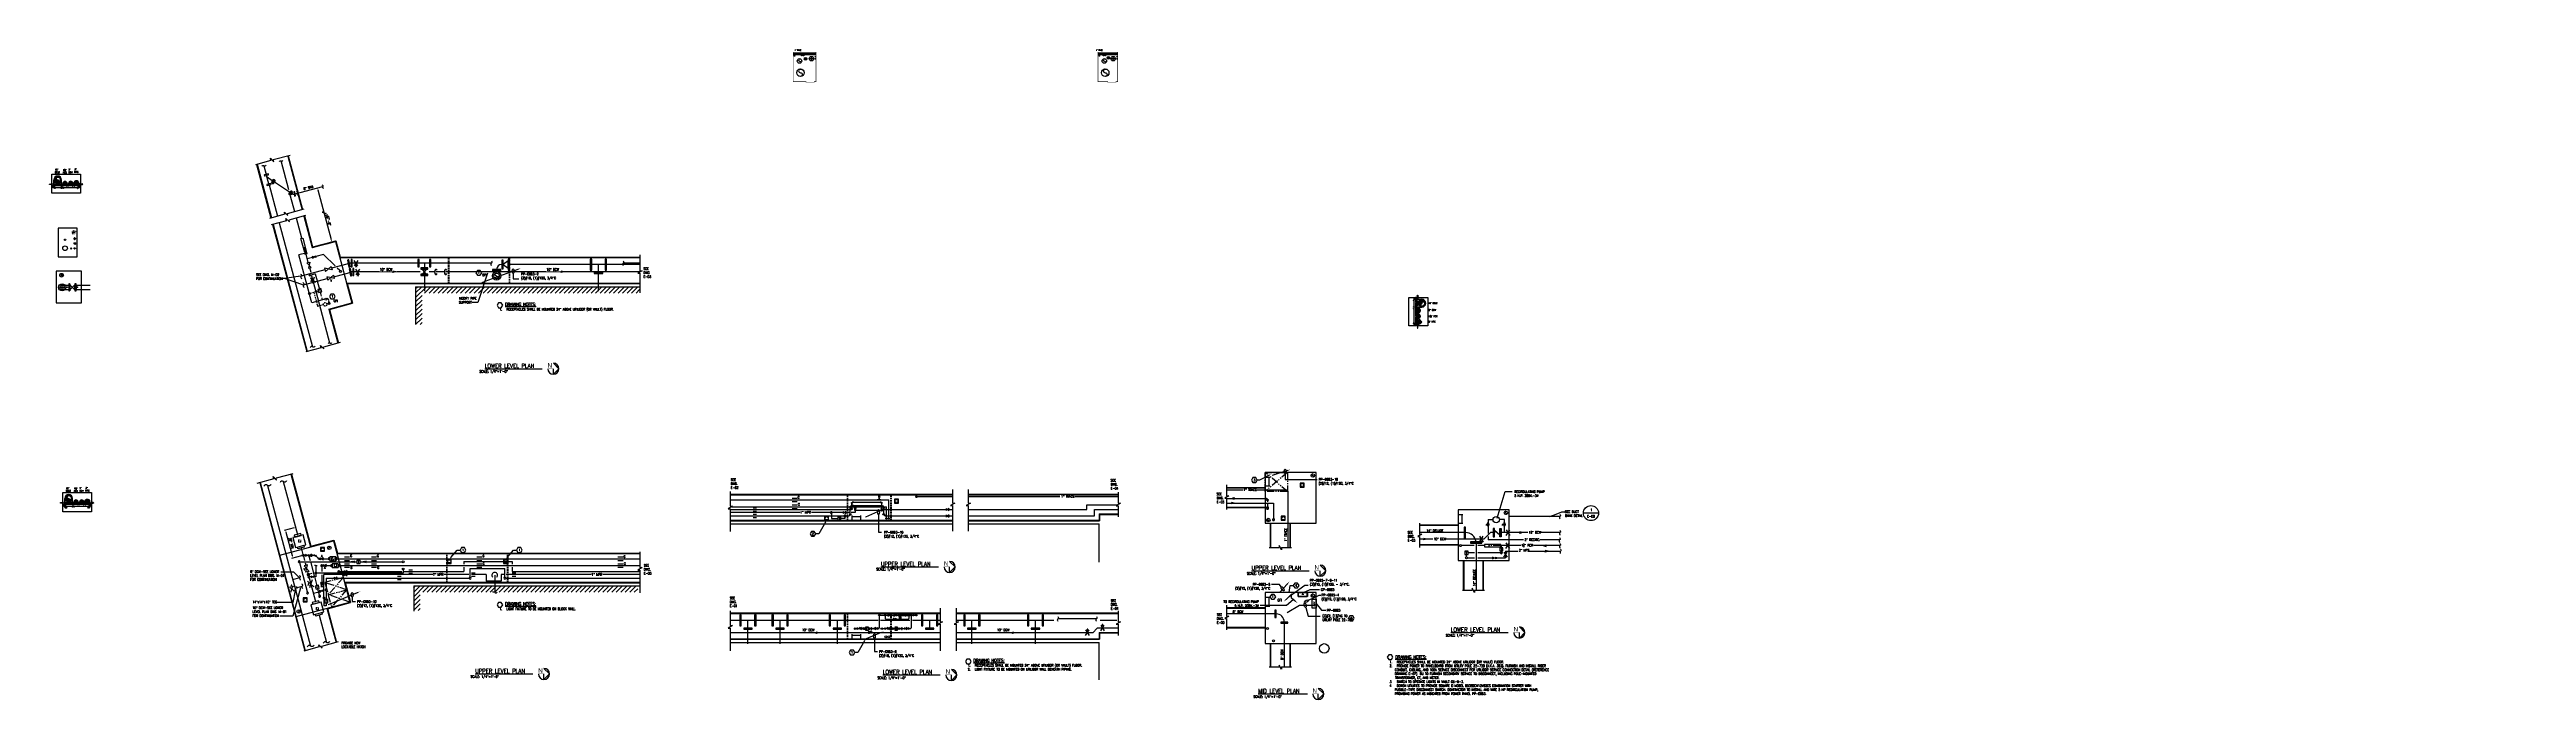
# Model space of a CAD drawing. Header units: inches. Extents: x 422 to 5092, y -339 to 887.
import ezdxf
from ezdxf import colors
from ezdxf.entities.mleader import LeaderData, LeaderLine
from ezdxf.enums import TextEntityAlignment as Align
from ezdxf.math import Vec2, Vec3

# ---------------------------------------------------------------- set-up
doc = ezdxf.new("R2010")
doc.units = ezdxf.units.IN
doc.header["$LTSCALE"] = 48
doc.header["$MEASUREMENT"] = 0
for name, pattern in [('DOY01.233700-H6-3-3 Vlt (After 95% submttl)$0$COLDW', [0.5625, 0.1875, -0.0625, 0.0625, -0.0625, 0.1875]), ('DOY01.233700-H6-3-3 Vlt (After 95% submttl)$0$DOTT1', [0.015625, 0, -0.015625]), ('DOY01.233700-H6-3-3 Vlt (After 95% submttl)$0$HIDDEN16', [0.023438, 0.015625, -0.007812]), ('DOY01.233700-H6-3-3 Vlt (After 95% submttl)$0$HIDDEN4', [0.09375, 0.0625, -0.03125]), ('DOY01.233700-H6-3-3 Vlt (After 95% submttl)$0$HIDDEN8', [0.046875, 0.03125, -0.015625]), ('DOY01.233700-H6-3-3 Vlt (After 95% submttl)$0$HWSS', [0.515625, 0.28125, -0.046875, 0.046875, -0.046875, 0.046875, -0.046875])]:
    doc.linetypes.add(name, pattern=pattern)
for name, color, linetype in [('DOY01.233700-E-H6-3-3 Vlt (After 95% submttl)$0$E-LIGHTS AND POWER', 91, 'Continuous'), ('DOY01.233700-E-H6-3-3 Vlt (After 95% submttl)$0$E-LITE-IDEN', 41, 'Continuous'), ('DOY01.233700-E-H6-3-3 Vlt (After 95% submttl)$0$E-LITE-WIRE', 40, 'Continuous'), ('DOY01.233700-E-H6-3-3 Vlt (After 95% submttl)$0$E-POWER-IDEN', 71, 'Continuous'), ('DOY01.233700-E-H6-3-3 Vlt (After 95% submttl)$0$E-POWR-IDEN', 71, 'Continuous'), ('DOY01.233700-E-H6-3-3 Vlt (After 95% submttl)$0$E-POWR-PANL', 140, 'Continuous'), ('DOY01.233700-E-H6-3-3 Vlt (After 95% submttl)$0$E-POWR-WIRE', 80, 'Continuous'), ('DOY01.233700-E-H6-3-3 Vlt (After 95% submttl)$0$GENERAL NOTES', 41, 'Continuous'), ('DOY01.233700-H6-3-3 Vlt (After 95% submttl)$0$E-POWR', 253, 'Continuous'), ('DOY01.233700-H6-3-3 Vlt (After 95% submttl)$0$EXST-BLDG', 253, 'Continuous'), ('DOY01.233700-H6-3-3 Vlt (After 95% submttl)$0$EXST-PIPE', 253, 'Continuous'), ('DOY01.233700-H6-3-3 Vlt (After 95% submttl)$0$EXST-TEXT-PIPE', 253, 'Continuous'), ('DOY01.233700-H6-3-3 Vlt (After 95% submttl)$0$EXST-TEXT_BOLD', 253, 'Continuous'), ('DOY01.233700-H6-3-3 Vlt (After 95% submttl)$0$EXST-UTLD', 253, 'Continuous'), ('DOY01.233700-H6-3-3 Vlt (After 95% submttl)$0$EXST-VALV', 253, 'Continuous'), ('DOY01.233700-H6-3-3 Vlt (After 95% submttl)$0$INSULATION', 253, 'DOY01.233700-H6-3-3 Vlt (After 95% submttl)$0$DOTT1'), ('DOY01.233700-H6-3-3 Vlt (After 95% submttl)$0$MU-DCW-PIPE', 253, 'Continuous'), ('DOY01.233700-H6-3-3 Vlt (After 95% submttl)$0$MU-DELGE-PIPE', 253, 'Continuous'), ('DOY01.233700-H6-3-3 Vlt (After 95% submttl)$0$MU-DELGE-TEXT', 253, 'Continuous'), ('DOY01.233700-H6-3-3 Vlt (After 95% submttl)$0$MU-DELGE-VALV', 253, 'Continuous'), ('DOY01.233700-H6-3-3 Vlt (After 95% submttl)$0$MU-DEMO', 253, 'DOY01.233700-H6-3-3 Vlt (After 95% submttl)$0$HIDDEN4'), ('DOY01.233700-H6-3-3 Vlt (After 95% submttl)$0$MU-DIMM', 253, 'Continuous'), ('DOY01.233700-H6-3-3 Vlt (After 95% submttl)$0$mu-exst-text', 253, 'Continuous'), ('DOY01.233700-H6-3-3 Vlt (After 95% submttl)$0$MU-HDDN', 253, 'DOY01.233700-H6-3-3 Vlt (After 95% submttl)$0$HIDDEN16'), ('DOY01.233700-H6-3-3 Vlt (After 95% submttl)$0$MU-HPR-PIPE', 253, 'Continuous'), ('DOY01.233700-H6-3-3 Vlt (After 95% submttl)$0$MU-HPR-TEXT', 253, 'Continuous'), ('DOY01.233700-H6-3-3 Vlt (After 95% submttl)$0$MU-NEW-PIPE', 253, 'Continuous'), ('DOY01.233700-H6-3-3 Vlt (After 95% submttl)$0$MU-NEW-TEXT-DUCT BANK', 151, 'Continuous'), ('DOY01.233700-H6-3-3 Vlt (After 95% submttl)$0$MU-PCR-PIPE', 253, 'Continuous'), ('DOY01.233700-H6-3-3 Vlt (After 95% submttl)$0$MU-PCR-VALV', 253, 'Continuous'), ('DOY01.233700-H6-3-3 Vlt (After 95% submttl)$0$MU-PIPE', 253, 'Continuous'), ('DOY01.233700-H6-3-3 Vlt (After 95% submttl)$0$MU-SPPT-PIPE', 253, 'Continuous'), ('DOY01.233700-H6-3-3 Vlt (After 95% submttl)$0$MU-STEM-PIPE', 253, 'Continuous'), ('DOY01.233700-H6-3-3 Vlt (After 95% submttl)$0$MU-STEM-VALV', 253, 'Continuous'), ('DOY01.233700-H6-3-3 Vlt (After 95% submttl)$0$MU-TRACE-PIPE', 253, 'DOY01.233700-H6-3-3 Vlt (After 95% submttl)$0$HWSS'), ('DOY01.233700-H6-3-3 Vlt (After 95% submttl)$0$MU-TRACE-TEXT', 253, 'DOY01.233700-H6-3-3 Vlt (After 95% submttl)$0$HWSS'), ('DOY01.233700-H6-3-3 Vlt (After 95% submttl)$0$MU-TRACE-VALV', 253, 'Continuous'), ('DOY01.233700-H6-3-3 Vlt (After 95% submttl)$0$MU-UTIL', 253, 'Continuous'), ('DOY01.233700-H6-3-3 Vlt (After 95% submttl)$0$new pipe', 253, 'Continuous'), ('DOY01.233700-H6-3-3 Vlt (After 95% submttl)$0$new-vault', 253, 'Continuous'), ('DOY01.233700-H6-3-3 Vlt (After 95% submttl)$0$P-SAN-PIPE', 253, 'Continuous'), ('DOY01.233700-H6-3-3 Vlt (After 95% submttl)$0$P-SAN-TEXT', 253, 'Continuous'), ('DOY01.233700-H6-3-3 Vlt (After 95% submttl)$0$P-SAN-VALV', 253, 'Continuous'), ('DOY01.233700-H6-3-3 Vlt (After 95% submttl)$0$TITLES', 111, 'Continuous')]:
    doc.layers.add(name, color=color, linetype=linetype)
doc.layers.add('DOY01.233700-E-H6-3-3 Vlt (After 95% submttl)$0$E-LITE', color=50, linetype='Continuous', lineweight=50)
doc.styles.add('DOY01.233700-E-H6-3-3 Vlt (After 95% submttl)$0$Note', font='romans.shx', dxfattribs={"width": 0.85})
doc.styles.add('DOY01.233700-E-H6-3-3 Vlt (After 95% submttl)$0$RomanS', font='romans.shx', dxfattribs={"width": 0.75})
doc.styles.add('DOY01.233700-H6-3-3 Vlt (After 95% submttl)$0$AU145S00', font='19', dxfattribs={"height": 12})
doc.styles.add('DOY01.233700-H6-3-3 Vlt (After 95% submttl)$0$ROMAND', font='romand.shx', dxfattribs={"width": 0.9})
doc.styles.add('DOY01.233700-H6-3-3 Vlt (After 95% submttl)$0$RomanS', font='romans.shx', dxfattribs={"width": 0.75})
doc.styles.add('DOY01.233700-H6-3-3 Vlt (After 95% submttl)$0$Standard', font='romans.shx', dxfattribs={"width": 0.85})
doc.styles.get("Standard").update_dxf_attribs({"font": 'romans.shx', "width": 0.85})
doc.dimstyles.new('DOY01.233700-E-H6-3-3 Vlt (After 95% submttl)$0$FH_Arrow_Leader', dxfattribs={"dimscale": 96, "dimtxt": 0.09375, "dimasz": 0.125, "dimexe": 0.0625, "dimexo": 0.0625, "dimgap": 0.09, "dimtad": 0, "dimtih": 1, "dimtoh": 1, "dimdec": 4, "dimzin": 0, "dimdsep": 46, "dimlunit": 4, "dimtxsty": 'DOY01.233700-E-H6-3-3 Vlt (After 95% submttl)$0$RomanS', "dimcen": 0.09, "dimadec": 0, "dimazin": 0, "dimtfac": 1, "dimtdec": 4, "dimtofl": 0, "dimtmove": 0, "dimatfit": 3, "dimfxl": 1, "dimtolj": 1, "dimtzin": 0, "dimarcsym": 0})
doc.dimstyles.new('DOY01.233700-E-H6-3-3 Vlt (After 95% submttl)$0$FH_Ellipse_Leader', dxfattribs={"dimscale": 96, "dimtxt": 0.09375, "dimasz": 0.06, "dimexe": 0.1875, "dimexo": 0.0625, "dimgap": 0.0625, "dimtad": 1, "dimtoh": 1, "dimdec": 4, "dimlfac": 96, "dimrnd": 0.03125, "dimzin": 0, "dimdsep": 46, "dimlunit": 4, "dimtxsty": 'DOY01.233700-E-H6-3-3 Vlt (After 95% submttl)$0$RomanS', "dimcen": 0.09375, "dimclrd": 256, "dimclre": 256, "dimclrt": 256, "dimadec": 0, "dimazin": 0, "dimtfac": 1, "dimtdec": 4, "dimtofl": 0, "dimtmove": 0, "dimatfit": 3, "dimldrblk": 'DOY01.233700-E-H6-3-3 Vlt (After 95% submttl)$0$ELL', "dimfxl": 0.1875, "dimtolj": 1, "dimtzin": 0, "dimarcsym": 0})
doc.dimstyles.new('DOY01.233700-E-H6-3-3 Vlt (After 95% submttl)$0$Standard', dxfattribs={"dimtxt": 0.09375, "dimasz": 0.09375, "dimexe": 0.0625, "dimexo": 0.0625, "dimgap": 0.03125, "dimtad": 1, "dimdec": 8, "dimzin": 0, "dimdsep": 46, "dimlunit": 4, "dimtxsty": 'DOY01.233700-E-H6-3-3 Vlt (After 95% submttl)$0$RomanS', "dimcen": 0.09, "dimclrd": 254, "dimclre": 254, "dimclrt": 256, "dimadec": 0, "dimazin": 0, "dimtfac": 1, "dimtdec": 8, "dimtofl": 0, "dimtmove": 0, "dimatfit": 3, "dimfxl": 1, "dimtolj": 1, "dimtzin": 0, "dimlwd": -1, "dimlwe": -1, "dimarcsym": 0})
doc.dimstyles.new('DOY01.233700-H6-3-3 Vlt (After 95% submttl)$0$Standard', dxfattribs={"dimtxt": 0.09375, "dimasz": 0.09375, "dimexe": 0.0625, "dimexo": 0.0625, "dimgap": 0.03125, "dimtad": 1, "dimdec": 8, "dimzin": 0, "dimdsep": 46, "dimlunit": 4, "dimtxsty": 'DOY01.233700-H6-3-3 Vlt (After 95% submttl)$0$RomanS', "dimcen": 0.09, "dimclrd": 254, "dimclre": 254, "dimclrt": 256, "dimadec": 0, "dimazin": 0, "dimtfac": 1, "dimtdec": 8, "dimtofl": 0, "dimtmove": 0, "dimatfit": 3, "dimfxl": 1, "dimtolj": 1, "dimtzin": 0, "dimlwd": -1, "dimlwe": -1, "dimarcsym": 0})

# ---------------------------------------------------------------- blocks, each defined once
blk = doc.blocks.new('DOY01.233700-E-H6-3-3 Vlt (After 95% submttl)$0$A$C7CD956E1')
at = {"layer": 'DOY01.233700-E-H6-3-3 Vlt (After 95% submttl)$0$E-LIGHTS AND POWER'}
blk.add_lwpolyline([(2.5, -2.5), (2.5, 2.5), (-2.5, 2.5), (-2.5, -2.5)], close=True, dxfattribs=at)
blk.add_circle((0, 0), 2.03, dxfattribs=at)
blk = doc.blocks.new('DOY01.233700-E-H6-3-3 Vlt (After 95% submttl)$0$ELL')
blk.add_ellipse((0, 0), major_axis=(-1, 0), ratio=0.397545)
blk = doc.blocks.new('DOY01.233700-E-H6-3-3 Vlt (After 95% submttl)$0$Anno_Hexagon_na')
at = {"color": 0, "linetype": 'ByBlock', "lineweight": -2}
blk.add_lwpolyline([(1.2, 0), (0.6, 1), (-0.6, 1), (-1.2, 0), (-0.6, -1), (0.6, -1)], close=True, dxfattribs=at)
at = {"color": 0, "linetype": 'ByBlock', "lineweight": -2, "style": 'DOY01.233700-E-H6-3-3 Vlt (After 95% submttl)$0$Note', "width": 0.85}
blk.add_attdef('ID', text='', height=1, dxfattribs=at).set_placement((0, 0), align=Align.MIDDLE)
blk = doc.blocks.new('DOY01.233700-E-H6-3-3 Vlt (After 95% submttl)$0$Anno_Hexagon')
at = {"color": 0, "linetype": 'ByBlock', "lineweight": -2}
blk.add_lwpolyline([(1.2, 0), (0.6, 1), (-0.6, 1), (-1.2, 0), (-0.6, -1), (0.6, -1)], close=True, dxfattribs=at)
at = {"color": 0, "linetype": 'ByBlock', "lineweight": -2, "style": 'DOY01.233700-E-H6-3-3 Vlt (After 95% submttl)$0$Note', "width": 0.85}
blk.add_attdef('ID', text='', height=1, dxfattribs=at).set_placement((0, 0), align=Align.MIDDLE)
blk = doc.blocks.new('DOY01.233700-H6-3-3 Vlt (After 95% submttl)$0$8CPLG')
blk.add_lwpolyline([(4.77, 1.1875), (-4.77, 1.1875, 0.414213562), (-5.27, 0.6875), (-5.27, -0.6875, 0.414213562), (-4.77, -1.1875), (4.77, -1.1875, 0.414213562), (5.27, -0.6875), (5.27, 0.6875, 0.414213562)], format="xyb", close=True)
blk.add_point((0, 0))
blk = doc.blocks.new('DOY01.233700-H6-3-3 Vlt (After 95% submttl)$0$4_6 pipe roll')
for p, q in [((-2.7, 2.2), (-2.2, 2.2)), ((-2.7, 0.5), (-2.7, 2.2)), ((-1.9, 2.3), (-2.5, 2.3)), ((-2.5, 2.2), (-2.5, 2.3)), ((-2.2, 2.2), (-2.2, 0.5)), ((-1.9, 1.8), (-2.2, 1.8)), ((-1.9, 2.4), (-1.9, 1.7)), ((-1.7, 2.5), (-1.8, 2.5)), ((-1.7, 1.6), (-1.8, 1.6)), ((-1.7, 2.9), (-1.7, 1.2)), ((-1.6, 3), (-0.7, 2.7)), ((-1.6, 1.1), (-0.7, 1.5)), ((-0.7, 2.6), (-0.7, 1.5)), ((1.6, 3), (0.7, 2.7)), ((0.7, 2.6), (0.7, 1.5)), ((1.6, 1.1), (0.7, 1.5)), ((1.7, 2.9), (1.7, 1.2)), ((1.7, 2.5), (1.8, 2.5)), ((1.7, 1.6), (1.8, 1.6)), ((1.9, 2.4), (1.9, 1.7)), ((1.9, 2.3), (2.5, 2.3)), ((1.9, 1.8), (2.2, 1.8)), ((2.2, 2.2), (2.2, 0.5)), ((2.7, 2.2), (2.2, 2.2)), ((2.5, 2.2), (2.5, 2.3)), ((2.7, 0.5), (2.7, 2.2))]:
    blk.add_line(p, q)
at = {"flags": 128}
blk.add_lwpolyline([(-4.9, 0.5), (-4.9, 0), (4.9, 0), (4.9, 0.5)], close=True, dxfattribs=at)
for centre, radius, start, end in [((-1.8, 2.4), 0.0411, 90, 180), ((-1.8, 1.7), 0.0411, 180, 270), ((-1.6, 2.9), 0.123, 75.2456, 180), ((-1.6, 1.2), 0.123, 180, 284.7544), ((-0.8, 2.6), 0.0411, 0, 65.3795), ((-0.8, 1.5), 0.0411, 294.6205, 360), ((0.8, 2.6), 0.0411, 114.6205, 180), ((0.8, 1.5), 0.0411, 180, 245.3795), ((1.6, 2.9), 0.123, 0, 104.7544), ((1.6, 1.2), 0.123, 255.2456, 0), ((1.8, 2.4), 0.0411, 0, 90), ((1.8, 1.7), 0.0411, 270, 0)]:
    blk.add_arc(centre, radius, start, end)
blk.add_ellipse((0, 2.7), major_axis=(-0.725, 0), ratio=0.213035, start_param=0, end_param=3.141593)
at = {"extrusion": (0, 0, -1)}
blk.add_ellipse((0, 1.5), major_axis=(-0.725, 0), ratio=0.213035, start_param=0, end_param=3.141593, dxfattribs=at)
at = {"color": 8}
for p in [(-3.9, 0.2), (3.9, 0.2)]:
    blk.add_point(p, dxfattribs=at)
blk = doc.blocks.new('DOY01.233700-H6-3-3 Vlt (After 95% submttl)$0$a_nut')
for p, q in [((0, 0.9), (0, -0.9)), ((0.8, 0.9), (0, 0.9)), ((0.8, 0.4), (0, 0.4)), ((0.9, -0.8), (0.9, 0.8)), ((0.8, -0.4), (0, -0.4)), ((0.8, -0.9), (0, -0.9))]:
    blk.add_line(p, q)
for centre, start, end in [((0.8, 0.8), 0, 90), ((0.8, 0.5), 270, 0), ((0.8, 0.3), 0, 90), ((0.8, -0.3), 270, 0), ((0.8, -0.5), 0, 90), ((0.8, -0.8), 270, 0)]:
    blk.add_arc(centre, 0.0938, start, end)
blk = doc.blocks.new('DOY01.233700-H6-3-3 Vlt (After 95% submttl)$0$a_wash')
blk.add_lwpolyline([(-0.177, -1), (0, -1), (0, 1), (-0.177, 1)], close=True)
blk = doc.blocks.new('DOY01.233700-H6-3-3 Vlt (After 95% submttl)$0$a_head')
for p, q in [((-0.7, 0.8), (-0.7, -0.8)), ((-0.6, 0.9), (0, 0.9)), ((-0.6, 0.4), (0, 0.4)), ((0, 0.9), (0, -0.9)), ((-0.6, -0.4), (0, -0.4)), ((0, -0.9), (-0.6, -0.9))]:
    blk.add_line(p, q)
for centre, start, end in [((-0.6, 0.8), 90, 180), ((-0.6, 0.5), 180, 270), ((-0.6, 0.3), 90, 180), ((-0.6, -0.3), 180, 270), ((-0.6, -0.5), 90, 180), ((-0.6, -0.8), 180, 270)]:
    blk.add_arc(centre, 0.0938, start, end)
blk = doc.blocks.new('DOY01.233700-H6-3-3 Vlt (After 95% submttl)$0$l4x4x1-2hddn')
h = blk.add_hatch()
h.set_pattern_fill('STEEL', color=253, scale=4, style=0)
h.set_pattern_definition([(45, (-63.09926, -231.9893), (-0.3535534, 0.3535534), []), (45, (-63.09926, -231.7393), (-0.3535534, 0.3535534), [])])
edge = h.paths.add_edge_path()
edge.add_line((1.2, 0), (1.2, 0.5))
edge.add_line((1.2, 0.5), (0.9, 0.5))
edge.add_arc((0.9, 0.9), 0.375, 180, 270, ccw=False)
edge.add_line((0.5, 0.9), (0.5, 3.8))
edge.add_arc((0.2, 3.8), 0.25, 0, 90)
edge.add_line((0.2, 4), (0, 4))
edge.add_line((0, 4), (0, 0))
edge.add_line((0, 0), (1.2, 0))
at = {"color": 11}
blk.add_lwpolyline([(1.2, 0.5), (0.9, 0.5, -0.414214), (0.5, 0.9), (0.5, 3.8, 0.414214), (0.2, 4), (0, 4), (0, 0), (1.2, 0)], format="xyb", dxfattribs=at)
at = {"color": 14, "linetype": 'DOY01.233700-H6-3-3 Vlt (After 95% submttl)$0$HIDDEN8', "ltscale": 0.25}
blk.add_lwpolyline([(1.4, 0), (4, 0), (4, 0.2, 0.414214), (3.8, 0.5), (1.4, 0.5)], format="xyb", dxfattribs=at)
blk = doc.blocks.new('*D113')
at = {"layer": 'DOY01.233700-H6-3-3 Vlt (After 95% submttl)$0$MU-DIMM', "color": 254}
for p, q in [((919.6, 624), (930.3, 626.9)), ((953.8, 527.6), (928.6, 621.8)), ((947.2, 521.1), (957.9, 524))]:
    blk.add_line(p, q, dxfattribs=at)
for points in [[(929.3, 622), (927.8, 621.6), (927.4, 626.1)], [(954.5, 527.8), (953.1, 527.4), (955, 523.2)]]:
    blk.add_solid(points, dxfattribs=at)
at = {"layer": 'DOY01.233700-H6-3-3 Vlt (After 95% submttl)$0$MU-DIMM', "insert": (948, 565.6), "char_height": 4.5, "attachment_point": 5, "rotation": 285, "style": 'DOY01.233700-H6-3-3 Vlt (After 95% submttl)$0$RomanS'}
blk.add_mtext('\\A1;%%P87\'-6"', dxfattribs=at)
blk = doc.blocks.new('*D115')
at = {"layer": 'DOY01.233700-H6-3-3 Vlt (After 95% submttl)$0$MU-DIMM', "color": 254}
for p, q in [((883.1, -15.6), (864.3, -20.7)), ((880.2, -68.2), (868.3, -24.2)), ((897.3, -68.2), (878.5, -73.3))]:
    blk.add_line(p, q, dxfattribs=at)
for points in [[(869.1, -24), (867.6, -24.4), (867.2, -19.9)], [(880.9, -68), (879.5, -68.4), (881.4, -72.5)]]:
    blk.add_solid(points, dxfattribs=at)
at = {"layer": 'DOY01.233700-H6-3-3 Vlt (After 95% submttl)$0$MU-DIMM', "insert": (878.3, -45.1), "char_height": 4.5, "attachment_point": 5, "rotation": 285.0943, "style": 'DOY01.233700-H6-3-3 Vlt (After 95% submttl)$0$RomanS'}
blk.add_mtext('\\A1;36" MIN.', dxfattribs=at)
blk = doc.blocks.new('DOY01.233700-H6-3-3 Vlt (After 95% submttl)$0$8blndflg')
blk.add_lwpolyline([(1.125, 6.75), (0, 6.75), (0, -6.75), (1.125, -6.75)], close=True)
at = {"color": 252}
for p in [(0, 0), (1.125, 0)]:
    blk.add_point(p, dxfattribs=at)
blk = doc.blocks.new('DOY01.233700-H6-3-3 Vlt (After 95% submttl)$0$8gate')
for points in [[(1.125, -6.75), (0, -6.75), (0, 6.75), (1.125, 6.75)], [(10.375, -4.84375), (10.375, 4.84375), (1.125, -4.84375), (1.125, 4.84375)], [(10.375, -6.75), (11.5, -6.75), (11.5, 6.75), (10.375, 6.75)]]:
    blk.add_lwpolyline(points, close=True)
for p in [(-4, 0), (0, 0), (11.5, 0), (15.5, 0)]:
    blk.add_point(p)
blk = doc.blocks.new('DOY01.233700-H6-3-3 Vlt (After 95% submttl)$0$8slonflg')
for points in [[(0, -4.84375), (0.625, -4.84375), (0.625, 4.84375), (0, 4.84375)], [(1.75, 6.75), (0.625, 6.75), (0.625, -6.75), (1.75, -6.75)]]:
    blk.add_lwpolyline(points, close=True)
at = {"color": 252}
for p in [(0, 0), (0, 0), (1.25, 0), (1.25, 0)]:
    blk.add_point(p, dxfattribs=at)
blk.add_point((1.75, 0))
blk = doc.blocks.new('DOY01.233700-H6-3-3 Vlt (After 95% submttl)$0$EXPJT')
for points in [[(-3.6, 2), (3.6, 2), (3.6, 13.1), (-3.6, 13.1)], [(-2.2, 15.1), (2.2, 15.1), (2.2, 13.1), (-2.2, 13.1)], [(-2.2, 0), (2.2, 0), (2.2, 2), (-2.2, 2)]]:
    blk.add_lwpolyline(points, close=True)
for p in [(0, 15.1), (0, 0)]:
    blk.add_point(p)
blk = doc.blocks.new('DOY01.233700-H6-3-3 Vlt (After 95% submttl)$0$10blndflg')
blk.add_lwpolyline([(0, -8), (1.1875, -8), (1.1875, 8), (0, 8)], close=True)
at = {"color": 252}
blk.add_point((0, 0), dxfattribs=at)
blk = doc.blocks.new('DOY01.233700-H6-3-3 Vlt (After 95% submttl)$0$14blndflg')
blk.add_lwpolyline([(1.375, 10.5), (0, 10.5), (0, -10.5), (1.375, -10.5)], close=True)
at = {"color": 252}
for p in [(0, 0), (1.375, 0)]:
    blk.add_point(p, dxfattribs=at)
blk = doc.blocks.new('DOY01.233700-H6-3-3 Vlt (After 95% submttl)$0$FLOWAR')
for p, q in [((0, 0), (5.4, 1.4, 35.8)), ((0, 0), (5.4, -1.4, 35.8)), ((5.4, 1.4, 35.8), (4.9, 0, 35.8)), ((5.4, -1.4, 35.8), (4.9, 0, 35.8))]:
    blk.add_line(p, q)
for points in [[(0, 0), (5.4, 1.4), (4.9, 0), (5.4, 1.4)], [(0, 0), (5.4, -1.4), (4.9, 0), (5.4, -1.4)]]:
    blk.add_solid(points)
blk = doc.blocks.new('DOY01.233700-H6-3-3 Vlt (After 95% submttl)')
at = {"layer": 'DOY01.233700-H6-3-3 Vlt (After 95% submttl)$0$EXST-BLDG'}
h = blk.add_hatch(dxfattribs=at)
h.set_pattern_fill('ANSI31', color=256, scale=48, style=0)
h.set_pattern_definition([(45, (0, -6), (-4.24264, 4.24264), [])])
h.paths.add_polyline_path([(1112.44465386, 368.25076526), (1124.44465386, 368.25076526), (1124.44465386, 427.47969267), (1534.8044015, 427.47969267), (1534.8044015, 439.47969267), (1112.44465386, 439.47969267)])
h = blk.add_hatch(dxfattribs=at)
h.set_pattern_fill('ANSI31', color=256, scale=48, style=0)
h.set_pattern_definition([(45, (-3.5185, -570.658), (-4.24264, 4.24264), [])])
h.paths.add_polyline_path([(1108.92616143, -171.49952884), (1120.92616143, -171.49952884), (1120.92616143, -137.17857267), (1531.28590907, -137.17857267), (1531.28590907, -125.17857267), (1108.92616143, -125.17857267)])
at = {"layer": 'DOY01.233700-H6-3-3 Vlt (After 95% submttl)$0$MU-NEW-PIPE'}
h = blk.add_hatch(dxfattribs=at)
h.set_pattern_fill('_USER', color=251, scale=0.054792, angle=45, style=0, pattern_type=0)
h.set_pattern_definition([(135, (968.932684, 174.787043), (0.038743559, 0.038743559), [])])
edge = h.paths.add_edge_path()
edge.add_arc((432.11790811, 625.44938361), 0.6575, 270, 450, ccw=False)
edge.add_arc((432.11790811, 625.12063361), 0.32875, 90, 270, ccw=False)
edge.add_arc((432.11790811, 625.77813361), 0.32875, 270, 450)
h = blk.add_hatch(dxfattribs=at)
h.set_pattern_fill('ANSI37', color=253, scale=4, style=0)
h.set_pattern_definition([(135, (-2911.8553, 646.8499), (0.35355339, 0.35355339), []), (45, (-2911.8553, 646.8499), (0.35355339, -0.35355339), [])])
edge = h.paths.add_edge_path()
edge.add_arc((451.32794525, 635.26644572), 2.2, 180, 540, ccw=False)
edge = h.paths.add_edge_path(flags=16)
edge.add_arc((451.32794525, 635.26644572), 0.95, 180, 540, ccw=False)
h = blk.add_hatch(dxfattribs=at)
h.set_pattern_fill('_USER', color=252, scale=0.079167, angle=45, style=0, pattern_type=0)
h.set_pattern_definition([(135, (-2911.70439, 644.771805), (0.0559792868, 0.0559792868), [])])
edge = h.paths.add_edge_path()
edge.add_arc((451.32794525, 635.26644572), 0.95, 270, 450, ccw=False)
edge.add_arc((451.32794525, 634.79144572), 0.475, 90, 270, ccw=False)
edge.add_arc((451.32794525, 635.74144572), 0.475, 270.0000000001, 449.9999999999)
h = blk.add_hatch(dxfattribs=at)
h.set_pattern_fill('ANSI37', color=253, scale=6, style=0)
h.set_pattern_definition([(45, (3835.0211, 635.1223), (-0.53033009, 0.53033009), []), (135, (3835.0211, 635.1223), (-0.53033009, -0.53033009), [])])
edge = h.paths.add_edge_path(flags=16)
edge.add_arc((472.79651194, 635.93016504), 1.75, 0, 360)
edge = h.paths.add_edge_path()
edge.add_arc((472.79651194, 635.93016504), 4, 0, 360)
h = blk.add_hatch(dxfattribs=at)
h.set_pattern_fill('_USER', color=252, scale=0.145833, angle=45, style=0, pattern_type=0)
h.set_pattern_definition([(45, (3835.02107, 635.1223), (-0.103119739, 0.103119739), [])])
edge = h.paths.add_edge_path()
edge.add_arc((472.79651194, 635.93016504), 1.75, 90, 270)
edge.add_arc((472.79651194, 635.05516504), 0.875, 270, 450)
edge.add_arc((472.79651194, 636.80516504), 0.875, 90, 270, ccw=False)
h = blk.add_hatch(dxfattribs=at)
h.set_pattern_fill('_USER', color=251, scale=0.054792, angle=45, style=0, pattern_type=0)
h.set_pattern_definition([(135, (1012.162403, 174.789245), (0.038743559, 0.038743559), [])])
edge = h.paths.add_edge_path()
edge.add_arc((475.34762659, 625.45158575), 0.6575, 270, 450, ccw=False)
edge.add_arc((475.34762659, 625.12283575), 0.32875, 90, 270, ccw=False)
edge.add_arc((475.34762659, 625.78033575), 0.32875, 270, 450)
h = blk.add_hatch(dxfattribs=at)
h.set_pattern_fill('_USER', color=251, scale=0.054792, angle=-45, style=0, pattern_type=0)
h.set_pattern_definition([(45, (2543.517546, -123.09887), (0.038743559, -0.038743559), [])])
edge = h.paths.add_edge_path()
edge.add_arc((2994.17988679, 413.71590598), 0.6575, 180, 360, ccw=False)
edge.add_arc((2993.85113679, 413.71590598), 0.32875, 0, 180, ccw=False)
edge.add_arc((2994.50863679, 413.71590598), 0.32875, 180, 360)
h = blk.add_hatch(dxfattribs=at)
h.set_pattern_fill('ANSI37', color=253, scale=6, angle=-90, style=0)
h.set_pattern_definition([(315, (3003.8528, -2989.18726), (0.53033009, 0.53033009), []), (45, (3003.8528, -2989.18726), (-0.53033009, 0.53033009), [])])
edge = h.paths.add_edge_path(flags=16)
edge.add_arc((3004.66066822, 373.03730214), 1.75, -90, 270)
edge = h.paths.add_edge_path()
edge.add_arc((3004.66066822, 373.03730214), 4, -90, 270)
h = blk.add_hatch(dxfattribs=at)
h.set_pattern_fill('ANSI37', color=253, scale=4, angle=-90, style=0)
h.set_pattern_definition([(315, (3015.5804, -2979.47934), (0.35355339, 0.35355339), []), (45, (3015.5804, -2979.47934), (-0.35355339, 0.35355339), [])])
edge = h.paths.add_edge_path()
edge.add_arc((3003.9969489, 383.70393491), 2.2, -90, 270)
edge = h.paths.add_edge_path(flags=16)
edge.add_arc((3003.9969489, 383.70393491), 0.95, -90, 270)
h = blk.add_hatch(dxfattribs=at)
h.set_pattern_fill('_USER', color=252, scale=0.145833, angle=-45, style=0, pattern_type=0)
h.set_pattern_definition([(315, (3003.8528, -2989.18726), (0.103119739, 0.103119739), [])])
edge = h.paths.add_edge_path()
edge.add_arc((3004.66066822, 373.03730214), 1.75, 0, 180)
edge.add_arc((3003.78566822, 373.03730214), 0.875, 180, 360)
edge.add_arc((3005.53566822, 373.03730214), 0.875, 0, 180, ccw=False)
h = blk.add_hatch(dxfattribs=at)
h.set_pattern_fill('_USER', color=252, scale=0.079167, angle=-45, style=0, pattern_type=0)
h.set_pattern_definition([(315, (3013.50231, -2979.3284), (0.0559792868, 0.0559792868), [])])
edge = h.paths.add_edge_path()
edge.add_arc((3003.9969489, 383.70393491), 0.95, 0, 180)
edge.add_arc((3003.5219489, 383.70393491), 0.475, 180, 360)
edge.add_arc((3004.4719489, 383.70393491), 0.475, 0.0000000001, 179.9999999999, ccw=False)
h = blk.add_hatch(dxfattribs=at)
h.set_pattern_fill('_USER', color=251, scale=0.054792, angle=-45, style=0, pattern_type=0)
h.set_pattern_definition([(45, (2543.51975, -166.32859), (0.038743559, -0.038743559), [])])
edge = h.paths.add_edge_path()
edge.add_arc((2994.18208893, 370.48618749), 0.6575, 180, 360, ccw=False)
edge.add_arc((2993.85333893, 370.48618749), 0.32875, 0, 180, ccw=False)
edge.add_arc((2994.51083893, 370.48618749), 0.32875, 180, 360)
h = blk.add_hatch(dxfattribs=at)
h.set_pattern_fill('ANSI37', color=253, scale=4, style=0)
h.set_pattern_definition([(135, (989.6528, -427.40924), (0.3535534, 0.3535534), []), (45, (989.6528, -427.40924), (0.3535534, -0.3535534), [])])
edge = h.paths.add_edge_path()
edge.add_arc((452.83800623, 23.25310259), 1.6575, 180, 540, ccw=False)
edge = h.paths.add_edge_path(flags=16)
edge.add_arc((452.83800623, 23.25310259), 0.6575, 180, 540, ccw=False)
h = blk.add_hatch(dxfattribs=at)
h.set_pattern_fill('_USER', color=251, scale=0.054792, angle=45, style=0, pattern_type=0)
h.set_pattern_definition([(135, (989.65278, -427.40924), (0.038743559, 0.038743559), [])])
edge = h.paths.add_edge_path()
edge.add_arc((452.83800623, 23.25310259), 0.6575, 270, 450, ccw=False)
edge.add_arc((452.83800623, 22.92435259), 0.32875, 90, 270, ccw=False)
edge.add_arc((452.83800623, 23.58185259), 0.32875, 270, 450)
h = blk.add_hatch(dxfattribs=at)
h.set_pattern_fill('ANSI37', color=253, scale=4, style=0)
h.set_pattern_definition([(135, (-2891.13523, 45.72193), (0.35355339, 0.35355339), []), (45, (-2891.13523, 45.72193), (0.35355339, -0.35355339), [])])
edge = h.paths.add_edge_path()
edge.add_arc((472.04804338, 34.13849606), 2.2, 180, 540, ccw=False)
edge = h.paths.add_edge_path(flags=16)
edge.add_arc((472.04804338, 34.13849606), 0.95, 180, 540, ccw=False)
h = blk.add_hatch(dxfattribs=at)
h.set_pattern_fill('_USER', color=252, scale=0.079167, angle=45, style=0, pattern_type=0)
h.set_pattern_definition([(135, (-2890.98429, 43.643856), (0.0559792868, 0.0559792868), [])])
edge = h.paths.add_edge_path()
edge.add_arc((472.04804338, 34.13849606), 0.95, 270, 450, ccw=False)
edge.add_arc((472.04804338, 33.66349606), 0.475, 90, 270, ccw=False)
edge.add_arc((472.04804338, 34.61349606), 0.475, 270.0000000001, 449.9999999999)
h = blk.add_hatch(dxfattribs=at)
h.set_pattern_fill('ANSI37', color=253, scale=6, style=0)
h.set_pattern_definition([(45, (3855.7412, 33.99435), (-0.53033009, 0.53033009), []), (135, (3855.7412, 33.99435), (-0.53033009, -0.53033009), [])])
edge = h.paths.add_edge_path(flags=16)
edge.add_arc((493.51661007, 34.80221538), 1.75, 0, 360)
edge = h.paths.add_edge_path()
edge.add_arc((493.51661007, 34.80221538), 4, 0, 360)
h = blk.add_hatch(dxfattribs=at)
h.set_pattern_fill('_USER', color=252, scale=0.145833, angle=45, style=0, pattern_type=0)
h.set_pattern_definition([(45, (3855.74117, 33.99435), (-0.103119739, 0.103119739), [])])
edge = h.paths.add_edge_path()
edge.add_arc((493.51661007, 34.80221538), 1.75, 90, 270)
edge.add_arc((493.51661007, 33.92721538), 0.875, 270, 450)
edge.add_arc((493.51661007, 35.67721538), 0.875, 90, 270, ccw=False)
h = blk.add_hatch(dxfattribs=at)
h.set_pattern_fill('ANSI37', color=253, scale=4, style=0)
h.set_pattern_definition([(135, (1032.8825, -427.40924), (0.3535534, 0.3535534), []), (45, (1032.8825, -427.40924), (0.3535534, -0.3535534), [])])
edge = h.paths.add_edge_path()
edge.add_arc((496.06772472, 23.25310259), 1.6575, 180, 540, ccw=False)
edge = h.paths.add_edge_path(flags=16)
edge.add_arc((496.06772472, 23.25310259), 0.6575, 180, 540, ccw=False)
h = blk.add_hatch(dxfattribs=at)
h.set_pattern_fill('_USER', color=251, scale=0.054792, angle=45, style=0, pattern_type=0)
h.set_pattern_definition([(135, (1032.8825, -427.40924), (0.038743559, 0.038743559), [])])
edge = h.paths.add_edge_path()
edge.add_arc((496.06772472, 23.25310259), 0.6575, 270, 450, ccw=False)
edge.add_arc((496.06772472, 22.92435259), 0.32875, 90, 270, ccw=False)
edge.add_arc((496.06772472, 23.58185259), 0.32875, 270, 450)
at = {"layer": 'DOY01.233700-H6-3-3 Vlt (After 95% submttl)$0$MU-PIPE'}
h = blk.add_hatch(dxfattribs=at)
h.set_pattern_fill('ANSI37', color=253, scale=4, style=0)
h.set_pattern_definition([(45, (-979.163, 0), (-0.35355339, 0.35355339), []), (135, (-979.163, 0), (-0.35355339, -0.35355339), [])])
edge = h.paths.add_edge_path(flags=16)
edge.add_arc((437.50128292, 640.98287905), 5.375, 0, 360)
edge = h.paths.add_edge_path()
edge.add_arc((437.50128292, 640.98287905), 6.375, 0, 360)
h = blk.add_hatch(dxfattribs=at)
h.set_pattern_fill('_USER', color=252, scale=0.447917, angle=45, style=0, pattern_type=0)
h.set_pattern_definition([(45, (-979.163, 0), (-0.31672491, 0.31672491), [])])
edge = h.paths.add_edge_path()
edge.add_arc((437.50128292, 640.98287905), 5.375, 90, 270)
edge.add_arc((437.50128292, 638.29537905), 2.6875, 270, 450)
edge.add_arc((437.50128292, 643.67037905), 2.6875, 90, 270, ccw=False)
h = blk.add_hatch(dxfattribs=at)
h.set_pattern_fill('ANSI37', color=253, scale=4, style=0)
h.set_pattern_definition([(45, (-60.44824, 177.8088), (-0.3535534, 0.3535534), []), (135, (-60.44824, 177.8088), (-0.3535534, -0.3535534), [])])
edge = h.paths.add_edge_path()
edge.add_arc((462.12987917, 635.39017016), 2.1875, 0, 360)
edge = h.paths.add_edge_path(flags=16)
edge.add_arc((462.12987917, 635.39017016), 1.1875, 0, 360)
h = blk.add_hatch(dxfattribs=at)
h.set_pattern_fill('_USER', color=252, scale=0.098958, angle=45, style=0, pattern_type=0)
h.set_pattern_definition([(45, (-60.44824, 177.80878), (-0.069974109, 0.069974109), [])])
edge = h.paths.add_edge_path()
edge.add_arc((462.12987917, 635.39017016), 1.1875, 90, 270)
edge.add_arc((462.12987917, 634.79642016), 0.59375, 270, 450)
edge.add_arc((462.12987917, 635.98392016), 0.59375, 90, 270, ccw=False)
h = blk.add_hatch(dxfattribs=at)
h.set_pattern_fill('ANSI37', color=253, scale=4, angle=-90, style=0)
h.set_pattern_definition([(45, (2546.5393, -128.07225), (0.3535534, -0.3535534), []), (315, (2546.5393, -128.07225), (-0.3535534, -0.3535534), [])])
edge = h.paths.add_edge_path()
edge.add_arc((3004.12067334, 394.50586883), 2.1875, 90, 450, ccw=False)
edge = h.paths.add_edge_path(flags=16)
edge.add_arc((3004.12067334, 394.50586883), 1.1875, 90, 450, ccw=False)
h = blk.add_hatch(dxfattribs=at)
h.set_pattern_fill('_USER', color=252, scale=0.098958, angle=-45, style=0, pattern_type=0)
h.set_pattern_definition([(45, (2546.53928, -128.07225), (0.069974109, -0.069974109), [])])
edge = h.paths.add_edge_path()
edge.add_arc((3004.12067334, 394.50586883), 1.1875, 180, 360, ccw=False)
edge.add_arc((3003.52692334, 394.50586883), 0.59375, 0, 180, ccw=False)
edge.add_arc((3004.71442334, 394.50586883), 0.59375, 180, 360)
h = blk.add_hatch(dxfattribs=at)
h.set_pattern_fill('ANSI37', color=253, scale=4, angle=-90, style=0)
h.set_pattern_definition([(315, (2368.7305, 1824.9968), (0.35355339, 0.35355339), []), (45, (2368.7305, 1824.9968), (-0.35355339, 0.35355339), [])])
edge = h.paths.add_edge_path(flags=16)
edge.add_arc((3009.71338223, 408.33253117), 5.375, -90, 270)
edge = h.paths.add_edge_path()
edge.add_arc((3009.71338223, 408.33253117), 6.375, -90, 270)
h = blk.add_hatch(dxfattribs=at)
h.set_pattern_fill('_USER', color=252, scale=0.447917, angle=-45, style=0, pattern_type=0)
h.set_pattern_definition([(315, (2368.7305, 1824.9968), (0.31672491, 0.31672491), [])])
edge = h.paths.add_edge_path()
edge.add_arc((3009.71338223, 408.33253117), 5.375, 0, 180)
edge.add_arc((3007.02588223, 408.33253117), 2.6875, 180, 360)
edge.add_arc((3012.40088223, 408.33253117), 2.6875, 0, 180, ccw=False)
h = blk.add_hatch(dxfattribs=at)
h.set_pattern_fill('ANSI37', color=253, scale=4, style=0)
h.set_pattern_definition([(45, (-958.4429, -601.12795), (-0.35355339, 0.35355339), []), (135, (-958.4429, -601.12795), (-0.35355339, -0.35355339), [])])
edge = h.paths.add_edge_path(flags=16)
edge.add_arc((458.22138104, 39.85492939), 5.375, 0, 360)
edge = h.paths.add_edge_path()
edge.add_arc((458.22138104, 39.85492939), 6.375, 0, 360)
h = blk.add_hatch(dxfattribs=at)
h.set_pattern_fill('_USER', color=252, scale=0.447917, angle=45, style=0, pattern_type=0)
h.set_pattern_definition([(45, (-958.4429, -601.12795), (-0.31672491, 0.31672491), [])])
edge = h.paths.add_edge_path()
edge.add_arc((458.22138104, 39.85492939), 5.375, 90, 270)
edge.add_arc((458.22138104, 37.16742939), 2.6875, 270, 450)
edge.add_arc((458.22138104, 42.54242939), 2.6875, 90, 270, ccw=False)
h = blk.add_hatch(dxfattribs=at)
h.set_pattern_fill('ANSI37', color=253, scale=4, style=0)
h.set_pattern_definition([(45, (-39.72814, -423.31917), (-0.3535534, 0.3535534), []), (135, (-39.72814, -423.31917), (-0.3535534, -0.3535534), [])])
edge = h.paths.add_edge_path()
edge.add_arc((482.8499773, 34.26222049), 2.1875, 0, 360)
edge = h.paths.add_edge_path(flags=16)
edge.add_arc((482.8499773, 34.26222049), 1.1875, 0, 360)
h = blk.add_hatch(dxfattribs=at)
h.set_pattern_fill('_USER', color=252, scale=0.098958, angle=45, style=0, pattern_type=0)
h.set_pattern_definition([(45, (-39.72814, -423.31917), (-0.069974109, 0.069974109), [])])
edge = h.paths.add_edge_path()
edge.add_arc((482.8499773, 34.26222049), 1.1875, 90, 270)
edge.add_arc((482.8499773, 33.66847049), 0.59375, 270, 450)
edge.add_arc((482.8499773, 34.85597049), 0.59375, 90, 270, ccw=False)
for p, q in [((422.35504477, 632.37094199), (422.35504477, 633.12094199)), ((430.99845192, 631.14931596), (429.87516094, 631.14931596)), ((429.87516094, 631.14931596), (429.87516094, 631.01676763)), ((429.87516094, 631.01676763), (430.99845192, 631.01676763)), ((429.95040716, 631.5881015), (429.95040716, 631.14931596)), ((429.95040716, 631.14931596), (430.92320569, 631.14931596)), ((430.87055143, 631.64075577), (430.00306143, 631.64075577)), ((430.15598368, 631.64075577), (430.71762917, 631.64075577)), ((430.1936068, 631.5881015), (430.1936068, 631.14931596)), ((430.68000606, 631.5881015), (430.68000606, 631.14931596)), ((430.92320569, 631.5881015), (430.92320569, 631.14931596)), ((430.99845192, 631.01676763), (430.99845192, 631.14931596)), ((443.99673215, 631.02536021), (443.99673215, 631.15790855)), ((443.99673215, 631.14931596), (445.12002313, 631.14931596)), ((445.12002313, 631.02536021), (443.99673215, 631.02536021)), ((444.07197838, 631.5881015), (444.07197838, 631.14931596)), ((445.04477691, 631.14931596), (444.07197838, 631.14931596)), ((444.12463264, 631.64075577), (444.99212264, 631.64075577)), ((444.83920039, 631.64075577), (444.2775549, 631.64075577)), ((444.31517801, 631.5881015), (444.31517801, 631.14931596)), ((444.80157727, 631.5881015), (444.80157727, 631.14931596)), ((445.04477691, 631.5881015), (445.04477691, 631.14931596)), ((445.12002313, 631.15790855), (445.12002313, 631.02536021)), ((446.83353612, 631.04386175), (447.9568271, 631.04386175)), ((446.83353612, 630.91131341), (446.83353612, 631.04386175)), ((447.9568271, 630.91131341), (446.83353612, 630.91131341)), ((446.90878234, 631.48264729), (446.90878234, 631.04386175)), ((447.88158087, 631.04386175), (446.90878234, 631.04386175)), ((446.96143661, 631.53530155), (447.82892661, 631.53530155)), ((447.67600435, 631.53530155), (447.11435886, 631.53530155)), ((447.14548233, 631.53530155), (447.14548233, 633.94139003)), ((447.15198198, 631.48264729), (447.15198198, 631.04386175)), ((447.63838124, 631.48264729), (447.63838124, 631.04386175)), ((447.64488089, 631.53530155), (447.64488089, 633.94139003)), ((447.88158087, 631.48264729), (447.88158087, 631.04386175)), ((447.9568271, 631.04386175), (447.9568271, 630.91131341)), ((455.82235439, 631.04386175), (454.69906341, 631.04386175)), ((454.69906341, 631.04386175), (454.69906341, 630.91131341)), ((454.69906341, 630.91131341), (455.82235439, 630.91131341)), ((455.01100962, 631.53530155), (455.01100962, 633.94139003)), ((455.51040818, 631.53530155), (455.51040818, 633.94139003)), ((455.82235439, 630.91131341), (455.82235439, 631.04386175)), ((457.63547004, 631.04386175), (458.75876102, 631.04386175)), ((457.63547004, 630.91131341), (457.63547004, 631.04386175)), ((458.75876102, 630.91131341), (457.63547004, 630.91131341)), ((457.71071627, 631.48264729), (457.71071627, 631.04386175)), ((458.68351479, 631.04386175), (457.71071627, 631.04386175)), ((457.76337053, 631.53530155), (458.63086053, 631.53530155)), ((458.47793827, 631.53530155), (457.91629278, 631.53530155)), ((457.94741625, 631.53530155), (457.94741625, 634.09965596)), ((457.9539159, 631.48264729), (457.9539159, 631.04386175)), ((458.44031516, 631.48264729), (458.44031516, 631.04386175)), ((458.44681481, 631.53530155), (458.44681481, 634.09965596)), ((458.68351479, 631.48264729), (458.68351479, 631.04386175)), ((458.75876102, 631.04386175), (458.75876102, 630.91131341)), ((466.62428831, 631.04386175), (465.50099733, 631.04386175)), ((465.50099733, 631.04386175), (465.50099733, 630.91131341)), ((465.50099733, 630.91131341), (466.62428831, 630.91131341)), ((465.81294354, 631.53530155), (465.81294354, 634.09965596)), ((466.3123421, 631.53530155), (466.3123421, 634.09965596)), ((466.62428831, 630.91131341), (466.62428831, 631.04386175)), ((468.30269175, 631.04386175), (469.42598273, 631.04386175)), ((468.30269175, 630.91131341), (468.30269175, 631.04386175)), ((469.42598273, 630.91131341), (468.30269175, 630.91131341)), ((468.61463796, 631.53530155), (468.61463796, 635.15038688)), ((469.11403652, 631.53530155), (469.11403652, 635.15038688)), ((469.42598273, 631.04386175), (469.42598273, 630.91131341)), ((477.29151002, 631.04386175), (476.16821904, 631.04386175)), ((476.16821904, 631.04386175), (476.16821904, 630.91131341)), ((476.16821904, 630.91131341), (477.29151002, 630.91131341)), ((476.24346526, 631.48264729), (476.24346526, 631.04386175)), ((476.24346526, 631.04386175), (477.21626379, 631.04386175)), ((477.16360953, 631.53530155), (476.29611953, 631.53530155)), ((476.44904178, 631.53530155), (477.01068727, 631.53530155)), ((476.48016525, 631.53530155), (476.48016525, 635.15038688)), ((476.4866649, 631.48264729), (476.4866649, 631.04386175)), ((476.97306416, 631.48264729), (476.97306416, 631.04386175)), ((476.97956381, 631.53530155), (476.97956381, 635.15038688)), ((477.21626379, 631.48264729), (477.21626379, 631.04386175)), ((477.29151002, 630.91131341), (477.29151002, 631.04386175)), ((484.60504477, 632.37094199), (484.60504477, 633.12094199)), ((438.45395837, 550.02440639), (438.45395837, 496.02440639)), ((474.45395837, 496.02440639), (474.45395837, 550.02440639)), ((438.45395837, 496.02440639), (474.45395837, 496.02440639)), ((3001.10144517, 423.47876931), (3001.85144517, 423.47876931)), ((2999.64181659, 399.00027797), (2999.77436493, 399.00027797)), ((2999.64181659, 397.87698698), (2999.64181659, 399.00027797)), ((2999.77436493, 397.87698698), (2999.64181659, 397.87698698)), ((2999.77436493, 391.13475068), (2999.64181659, 391.13475068)), ((2999.64181659, 391.13475068), (2999.64181659, 390.0114597)), ((2999.64181659, 390.0114597), (2999.77436493, 390.0114597)), ((2999.64181659, 388.19834405), (2999.77436493, 388.19834405)), ((2999.64181659, 387.07505306), (2999.64181659, 388.19834405)), ((2999.77436493, 387.07505306), (2999.64181659, 387.07505306)), ((2999.77436493, 380.33281676), (2999.64181659, 380.33281676)), ((2999.64181659, 380.33281676), (2999.64181659, 379.20952577)), ((2999.64181659, 379.20952577), (2999.77436493, 379.20952577)), ((2999.64181659, 377.53112234), (2999.77436493, 377.53112234)), ((2999.64181659, 376.40783136), (2999.64181659, 377.53112234)), ((2999.77436493, 376.40783136), (2999.64181659, 376.40783136)), ((2999.87981914, 415.95865315), (2999.74727081, 415.95865315)), ((2999.74727081, 415.95865315), (2999.74727081, 414.83536216)), ((2999.74727081, 414.83536216), (2999.87981914, 414.83536216)), ((2999.75586339, 401.83708193), (2999.88841173, 401.83708193)), ((2999.75586339, 400.71379095), (2999.75586339, 401.83708193)), ((2999.88841173, 400.71379095), (2999.75586339, 400.71379095)), ((2999.77436493, 399.00027797), (2999.77436493, 397.87698698)), ((2999.77436493, 390.0114597), (2999.77436493, 391.13475068)), ((2999.77436493, 391.05950445), (2999.77436493, 390.08670592)), ((3000.21315047, 391.05950445), (2999.77436493, 391.05950445)), ((3000.21315047, 390.81630482), (2999.77436493, 390.81630482)), ((3000.21315047, 390.32990555), (2999.77436493, 390.32990555)), ((3000.21315047, 390.08670592), (2999.77436493, 390.08670592)), ((2999.77436493, 388.19834405), (2999.77436493, 387.07505306)), ((2999.77436493, 379.20952577), (2999.77436493, 380.33281676)), ((2999.77436493, 380.25757053), (2999.77436493, 379.284772)), ((3000.21315047, 380.25757053), (2999.77436493, 380.25757053)), ((3000.21315047, 380.0143709), (2999.77436493, 380.0143709)), ((3000.21315047, 379.52797163), (2999.77436493, 379.52797163)), ((3000.21315047, 379.284772), (2999.77436493, 379.284772)), ((2999.77436493, 377.53112234), (2999.77436493, 376.40783136)), ((2999.87981914, 414.83536216), (2999.87981914, 415.95865315)), ((2999.87981914, 415.88340692), (2999.87981914, 414.91060839)), ((3000.31860468, 415.88340692), (2999.87981914, 415.88340692)), ((3000.31860468, 415.64020729), (2999.87981914, 415.64020729)), ((3000.31860468, 415.15380802), (2999.87981914, 415.15380802)), ((3000.31860468, 414.91060839), (2999.87981914, 414.91060839)), ((2999.87981914, 401.83708193), (2999.87981914, 400.71379095)), ((2999.87981914, 400.78903718), (2999.87981914, 401.76183571)), ((3000.31860468, 401.76183571), (2999.87981914, 401.76183571)), ((3000.31860468, 401.51863607), (2999.87981914, 401.51863607)), ((3000.31860468, 401.03223681), (2999.87981914, 401.03223681)), ((3000.31860468, 400.78903718), (2999.87981914, 400.78903718)), ((3000.26580473, 398.68833176), (3002.83015915, 398.68833176)), ((3000.26580473, 398.1889332), (3002.83015915, 398.1889332)), ((3000.26580473, 390.13936019), (3000.26580473, 391.00685019)), ((3000.26580473, 390.85392793), (3000.26580473, 390.29228244)), ((3000.26580473, 390.82280447), (3002.83015915, 390.82280447)), ((3000.26580473, 390.32340591), (3002.83015915, 390.32340591)), ((3000.26580473, 387.88639783), (3002.67189321, 387.88639783)), ((3000.26580473, 387.38699928), (3002.67189321, 387.38699928)), ((3000.26580473, 379.33742627), (3000.26580473, 380.20491626)), ((3000.26580473, 380.05199401), (3000.26580473, 379.49034852)), ((3000.26580473, 380.02087055), (3002.67189321, 380.02087055)), ((3000.26580473, 379.52147199), (3002.67189321, 379.52147199)), ((3000.26580473, 377.21917613), (3003.88089006, 377.21917613)), ((3000.26580473, 376.71977757), (3003.88089006, 376.71977757)), ((3000.37125895, 414.96326266), (3000.37125895, 415.83075266)), ((3000.37125895, 415.6778304), (3000.37125895, 415.11618491)), ((3000.37125895, 401.70918144), (3000.37125895, 400.84169144)), ((3000.37125895, 400.9946137), (3000.37125895, 401.55625919)), ((2999.77436493, 369.66559505), (2999.64181659, 369.66559505)), ((2999.64181659, 369.66559505), (2999.64181659, 368.54230407)), ((2999.64181659, 368.54230407), (2999.77436493, 368.54230407)), ((2999.77436493, 368.54230407), (2999.77436493, 369.66559505)), ((2999.77436493, 369.59034882), (2999.77436493, 368.61755029)), ((3000.21315047, 369.59034882), (2999.77436493, 369.59034882)), ((3000.21315047, 369.34714919), (2999.77436493, 369.34714919)), ((3000.21315047, 368.86074993), (2999.77436493, 368.86074993)), ((3000.21315047, 368.61755029), (2999.77436493, 368.61755029)), ((3000.26580473, 368.67020456), (3000.26580473, 369.53769456)), ((3000.26580473, 369.3847723), (3000.26580473, 368.82312681)), ((3000.26580473, 369.35364884), (3003.88089006, 369.35364884)), ((3000.26580473, 368.85425028), (3003.88089006, 368.85425028)), ((3001.10144517, 361.22876931), (3001.85144517, 361.22876931)), ((443.0751429, 31.24299233), (443.0751429, 31.99299233)), ((451.71855005, 30.0213663), (450.59525906, 30.0213663)), ((450.59525906, 30.0213663), (450.59525906, 29.88881796)), ((450.59525906, 29.88881796), (451.71855005, 29.88881796)), ((450.67050529, 30.46015184), (450.67050529, 30.0213663)), ((450.67050529, 30.0213663), (451.64330382, 30.0213663)), ((451.59064955, 30.51280611), (450.72315956, 30.51280611)), ((450.87608181, 30.51280611), (451.4377273, 30.51280611)), ((450.91370492, 30.46015184), (450.91370492, 30.0213663)), ((451.40010419, 30.46015184), (451.40010419, 30.0213663)), ((451.64330382, 30.46015184), (451.64330382, 30.0213663)), ((451.71855005, 29.88881796), (451.71855005, 30.0213663)), ((464.71683028, 29.89741055), (464.71683028, 30.02995889)), ((464.71683028, 30.0213663), (465.84012126, 30.0213663)), ((465.84012126, 29.89741055), (464.71683028, 29.89741055)), ((464.79207651, 30.46015184), (464.79207651, 30.0213663)), ((465.76487503, 30.0213663), (464.79207651, 30.0213663)), ((464.84473077, 30.51280611), (465.71222077, 30.51280611)), ((465.55929851, 30.51280611), (464.99765302, 30.51280611)), ((465.03527614, 30.46015184), (465.03527614, 30.0213663)), ((465.5216754, 30.46015184), (465.5216754, 30.0213663)), ((465.76487503, 30.46015184), (465.76487503, 30.0213663)), ((465.84012126, 30.02995889), (465.84012126, 29.89741055)), ((467.55363424, 29.91591209), (468.67692523, 29.91591209)), ((467.55363424, 29.78336375), (467.55363424, 29.91591209)), ((468.67692523, 29.78336375), (467.55363424, 29.78336375)), ((467.62888047, 30.35469763), (467.62888047, 29.91591209)), ((468.601679, 29.91591209), (467.62888047, 29.91591209)), ((467.68153474, 30.40735189), (468.54902473, 30.40735189)), ((468.39610248, 30.40735189), (467.83445699, 30.40735189)), ((467.86558046, 30.40735189), (467.86558046, 32.81344037)), ((467.8720801, 30.35469763), (467.8720801, 29.91591209)), ((468.35847937, 30.35469763), (468.35847937, 29.91591209)), ((468.36497901, 30.40735189), (468.36497901, 32.81344037)), ((468.601679, 30.35469763), (468.601679, 29.91591209)), ((468.67692523, 29.91591209), (468.67692523, 29.78336375)), ((476.54245252, 29.91591209), (475.41916153, 29.91591209)), ((475.41916153, 29.91591209), (475.41916153, 29.78336375)), ((475.41916153, 29.78336375), (476.54245252, 29.78336375)), ((475.73110775, 30.40735189), (475.73110775, 32.81344037)), ((476.2305063, 30.40735189), (476.2305063, 32.81344037)), ((476.54245252, 29.78336375), (476.54245252, 29.91591209)), ((478.35556816, 29.91591209), (479.47885915, 29.91591209)), ((478.35556816, 29.78336375), (478.35556816, 29.91591209)), ((479.47885915, 29.78336375), (478.35556816, 29.78336375)), ((478.43081439, 30.35469763), (478.43081439, 29.91591209)), ((479.40361292, 29.91591209), (478.43081439, 29.91591209)), ((478.48346866, 30.40735189), (479.35095865, 30.40735189)), ((479.1980364, 30.40735189), (478.63639091, 30.40735189)), ((478.66751438, 30.40735189), (478.66751438, 32.9717063)), ((478.67401402, 30.35469763), (478.67401402, 29.91591209)), ((479.16041329, 30.35469763), (479.16041329, 29.91591209)), ((479.16691293, 30.40735189), (479.16691293, 32.9717063)), ((479.40361292, 30.35469763), (479.40361292, 29.91591209)), ((479.47885915, 29.91591209), (479.47885915, 29.78336375)), ((487.34438644, 29.91591209), (486.22109545, 29.91591209)), ((486.22109545, 29.91591209), (486.22109545, 29.78336375)), ((486.22109545, 29.78336375), (487.34438644, 29.78336375)), ((486.53304167, 30.40735189), (486.53304167, 32.9717063)), ((487.03244022, 30.40735189), (487.03244022, 32.9717063)), ((487.34438644, 29.78336375), (487.34438644, 29.91591209)), ((489.02278987, 29.91591209), (490.14608086, 29.91591209)), ((489.02278987, 29.78336375), (489.02278987, 29.91591209)), ((490.14608086, 29.78336375), (489.02278987, 29.78336375)), ((489.33473608, 30.40735189), (489.33473608, 34.02243722)), ((489.83413464, 30.40735189), (489.83413464, 34.02243722)), ((490.14608086, 29.91591209), (490.14608086, 29.78336375)), ((498.01160815, 29.91591209), (496.88831716, 29.91591209)), ((496.88831716, 29.91591209), (496.88831716, 29.78336375)), ((496.88831716, 29.78336375), (498.01160815, 29.78336375)), ((496.96356339, 30.35469763), (496.96356339, 29.91591209)), ((496.96356339, 29.91591209), (497.93636192, 29.91591209)), ((497.88370765, 30.40735189), (497.01621765, 30.40735189)), ((497.16913991, 30.40735189), (497.7307854, 30.40735189)), ((497.20026337, 30.40735189), (497.20026337, 34.02243722)), ((497.20676302, 30.35469763), (497.20676302, 29.91591209)), ((497.69316229, 30.35469763), (497.69316229, 29.91591209)), ((497.69966193, 30.40735189), (497.69966193, 34.02243722)), ((497.93636192, 30.35469763), (497.93636192, 29.91591209)), ((498.01160815, 29.78336375), (498.01160815, 29.91591209)), ((505.3251429, 31.24299233), (505.3251429, 31.99299233))]:
    blk.add_line(p, q)
at = {"color": 12, "linetype": 'DOY01.233700-H6-3-3 Vlt (After 95% submttl)$0$HIDDEN8'}
for p, q in [((478.60504477, 629.65525851), (428.35504477, 629.65525851)), ((2998.38576169, 367.22876931), (2998.38576169, 417.47876931)), ((499.3251429, 28.52730885), (449.0751429, 28.52730885))]:
    blk.add_line(p, q, dxfattribs=at)
at = {"color": 254}
for p, q in [((430.18878292, 631.64075577), (430.18878292, 640.98287905)), ((430.68878292, 631.64075577), (430.68878292, 640.98287905)), ((444.31378292, 631.64075577), (444.31378292, 640.98287905)), ((444.81378292, 631.64075577), (444.81378292, 640.98287905)), ((3000.37125895, 415.64503117), (3009.71338223, 415.64503117)), ((3000.37125895, 415.14503117), (3009.71338223, 415.14503117)), ((3000.37125895, 401.52003117), (3009.71338223, 401.52003117)), ((3000.37125895, 401.02003117), (3009.71338223, 401.02003117)), ((450.90888104, 30.51280611), (450.90888104, 39.85492939)), ((451.40888104, 30.51280611), (451.40888104, 39.85492939)), ((465.03388104, 30.51280611), (465.03388104, 39.85492939)), ((465.53388104, 30.51280611), (465.53388104, 39.85492939))]:
    blk.add_line(p, q, dxfattribs=at)
at = {"color": 253}
for p, q in [((3137.0512753, -9.3299438), (3130.60466551, -9.3299438)), ((3130.60466551, -9.3299438), (3130.60466551, -11.11453719)), ((3136.20404422, -6.94625789), (3132.6983701, -6.94625789)), ((3136.20404422, -11.7136297), (3132.6983701, -11.7136297)), ((3167.74639381, -9.3299438), (3161.29978403, -9.3299438)), ((3161.29978403, -9.3299438), (3161.29978403, -11.11453719)), ((3166.89916274, -6.94625789), (3163.39348862, -6.94625789)), ((3166.89916274, -11.7136297), (3163.39348862, -11.7136297))]:
    blk.add_line(p, q, dxfattribs=at)
for points in [[(422.91754477, 632.37094199), (422.35504477, 632.37094199), (422.16754477, 632.74594199), (422.35504477, 633.12094199), (422.91754477, 633.12094199)], [(424.41754477, 632.37094199), (422.94033314, 632.11046972), (422.94033314, 633.38141426), (424.41754477, 633.12094199)], [(482.54254477, 632.37094199), (484.0197564, 632.11046972), (484.0197564, 633.38141426), (482.54254477, 633.12094199)], [(484.04254477, 632.37094199), (484.60504477, 632.37094199), (484.79254477, 632.74594199), (484.60504477, 633.12094199), (484.04254477, 633.12094199)], [(3001.10144517, 421.41626931), (3000.8409729, 422.89348094), (3002.11191744, 422.89348094), (3001.85144517, 421.41626931)], [(3001.10144517, 422.91626931), (3001.10144517, 423.47876931), (3001.47644517, 423.66626931), (3001.85144517, 423.47876931), (3001.85144517, 422.91626931)], [(3001.10144517, 363.29126931), (3000.8409729, 361.81405768), (3002.11191744, 361.81405768), (3001.85144517, 363.29126931)], [(3001.10144517, 361.79126931), (3001.10144517, 361.22876931), (3001.47644517, 361.04126931), (3001.85144517, 361.22876931), (3001.85144517, 361.79126931)], [(443.6376429, 31.24299233), (443.0751429, 31.24299233), (442.8876429, 31.61799233), (443.0751429, 31.99299233), (443.6376429, 31.99299233)], [(445.1376429, 31.24299233), (443.66043127, 30.98252006), (443.66043127, 32.25346459), (445.1376429, 31.99299233)], [(503.2626429, 31.24299233), (504.73985453, 30.98252006), (504.73985453, 32.25346459), (503.2626429, 31.99299233)], [(504.7626429, 31.24299233), (505.3251429, 31.24299233), (505.5126429, 31.61799233), (505.3251429, 31.99299233), (504.7626429, 31.99299233)]]:
    blk.add_lwpolyline(points)
for points in [[(426.48004477, 632.37094199), (424.41754477, 632.37094199), (424.41754477, 633.12094199), (426.48004477, 633.12094199)], [(480.48004477, 632.37094199), (482.54254477, 632.37094199), (482.54254477, 633.12094199), (480.48004477, 633.12094199)], [(438.45395837, 496.02440639), (474.45395837, 496.02440639), (474.45395837, 550.02440639), (438.45395837, 550.02440639)], [(3001.10144517, 419.35376931), (3001.10144517, 421.41626931), (3001.85144517, 421.41626931), (3001.85144517, 419.35376931)], [(3001.10144517, 365.35376931), (3001.10144517, 363.29126931), (3001.85144517, 363.29126931), (3001.85144517, 365.35376931)], [(447.2001429, 31.24299233), (445.1376429, 31.24299233), (445.1376429, 31.99299233), (447.2001429, 31.99299233)], [(501.2001429, 31.24299233), (503.2626429, 31.24299233), (503.2626429, 31.99299233), (501.2001429, 31.99299233)]]:
    blk.add_lwpolyline(points, close=True)
at = {"color": 11}
for points in [[(478.60504477, 626.11525851), (428.35504477, 626.11525851), (428.35504477, 630.44425851), (478.60504477, 630.44425851)], [(2994.84576169, 367.22876931), (2994.84576169, 417.47876931), (2999.17476169, 417.47876931), (2999.17476169, 367.22876931)], [(499.3251429, 24.98730885), (449.0751429, 24.98730885), (449.0751429, 29.31630885), (499.3251429, 29.31630885)]]:
    blk.add_lwpolyline(points, close=True, dxfattribs=at)
for centre, radius in [((451.45395837, 512.02440639), 4.3125), ((451.45395837, 528.02440639), 1.1875), ((462.95395837, 511.52440639), 1.1875)]:
    blk.add_circle(centre, radius)
at = {"color": 253}
for centre in [(3134.45120716, -9.3299438), (3165.14632568, -9.3299438)]:
    blk.add_circle(centre, 1.75283706, dxfattribs=at)
for centre, radius, start, end in [((430.00306143, 631.5881015), 0.05265426, 90, 180), ((430.14095253, 631.5881015), 0.05265426, 0, 90), ((430.24626106, 631.5881015), 0.05265426, 90, 180), ((430.6273518, 631.5881015), 0.05265426, 0, 90), ((430.73266033, 631.5881015), 0.05265426, 90, 180), ((430.87055143, 631.5881015), 0.05265426, 0, 90), ((444.12463264, 631.5881015), 0.05265426, 90, 180), ((444.26252375, 631.5881015), 0.05265426, 0, 90), ((444.36783228, 631.5881015), 0.05265426, 90, 180), ((444.74892301, 631.5881015), 0.05265426, 0, 90), ((444.85423154, 631.5881015), 0.05265426, 90, 180), ((444.99212264, 631.5881015), 0.05265426, 0, 90), ((446.96143661, 631.48264729), 0.05265426, 90, 180), ((447.09932771, 631.48264729), 0.05265426, 0, 90), ((451.32794525, 633.94139003), 4.18246292, 0, 180), ((447.20463624, 631.48264729), 0.05265426, 90, 180), ((447.58572698, 631.48264729), 0.05265426, 0, 90), ((447.69103551, 631.48264729), 0.05265426, 90, 180), ((451.32794525, 633.94139003), 3.68306437, 0, 180), ((447.82892661, 631.48264729), 0.05265426, 0, 90), ((457.76337053, 631.48264729), 0.05265426, 90, 180), ((457.90126163, 631.48264729), 0.05265426, 0, 90), ((462.12987917, 634.09965596), 4.18246292, 0, 180), ((458.00657016, 631.48264729), 0.05265426, 90, 180), ((458.3876609, 631.48264729), 0.05265426, 0, 90), ((458.49296943, 631.48264729), 0.05265426, 90, 180), ((462.12987917, 634.09965596), 3.68306437, 0, 180), ((458.63086053, 631.48264729), 0.05265426, 0, 90), ((472.79710088, 635.15038688), 4.18246292, 0, 180), ((472.79710088, 635.15038688), 3.68306437, 0, 180), ((476.29611953, 631.48264729), 0.05265426, 90, 180), ((476.43401063, 631.48264729), 0.05265426, 0, 90), ((476.53931916, 631.48264729), 0.05265426, 90, 180), ((476.92040989, 631.48264729), 0.05265426, 0, 90), ((477.02571842, 631.48264729), 0.05265426, 90, 180), ((477.16360953, 631.48264729), 0.05265426, 0, 90), ((3000.21315047, 391.00685019), 0.05265426, 0, 90), ((3000.21315047, 390.86895908), 0.05265426, 270, 0), ((3000.21315047, 390.76365055), 0.05265426, 0, 90), ((3000.21315047, 390.38255982), 0.05265426, 270, 0), ((3000.21315047, 390.27725129), 0.05265426, 0, 90), ((3000.21315047, 390.13936019), 0.05265426, 270, 0), ((3000.21315047, 380.20491626), 0.05265426, 0, 90), ((3000.21315047, 380.06702516), 0.05265426, 270, 0), ((3000.21315047, 379.96171663), 0.05265426, 0, 90), ((3000.21315047, 379.5806259), 0.05265426, 270, 0), ((3000.21315047, 379.47531737), 0.05265426, 0, 90), ((3000.21315047, 379.33742627), 0.05265426, 270, 0), ((3000.31860468, 415.83075266), 0.05265426, 0, 90), ((3000.31860468, 415.69286155), 0.05265426, 270, 0), ((3000.31860468, 415.58755302), 0.05265426, 0, 90), ((3000.31860468, 415.20646229), 0.05265426, 270, 0), ((3000.31860468, 415.10115376), 0.05265426, 0, 90), ((3000.31860468, 414.96326266), 0.05265426, 270, 0), ((3000.31860468, 401.70918144), 0.05265426, 0, 90), ((3000.31860468, 401.57129034), 0.05265426, 270, 0), ((3000.31860468, 401.46598181), 0.05265426, 0, 90), ((3000.31860468, 401.08489108), 0.05265426, 270, 0), ((3000.31860468, 400.97958255), 0.05265426, 0, 90), ((3000.31860468, 400.84169144), 0.05265426, 270, 0), ((3002.67189321, 383.70393491), 4.18246292, 270, 90), ((3002.67189321, 383.70393491), 3.68306437, 270, 90), ((3002.83015915, 394.50586883), 4.18246292, 270, 90), ((3002.83015915, 394.50586883), 3.68306437, 270, 90), ((3003.88089006, 373.0367132), 4.18246292, 270, 90), ((3003.88089006, 373.0367132), 3.68306437, 270, 90), ((3000.21315047, 369.53769456), 0.05265426, 0, 90), ((3000.21315047, 369.39980345), 0.05265426, 270, 0), ((3000.21315047, 369.29449492), 0.05265426, 0, 90), ((3000.21315047, 368.91340419), 0.05265426, 270, 0), ((3000.21315047, 368.80809566), 0.05265426, 0, 90), ((3000.21315047, 368.67020456), 0.05265426, 270, 0), ((450.72315956, 30.46015184), 0.05265426, 90, 180), ((450.86105066, 30.46015184), 0.05265426, 0, 90), ((450.96635919, 30.46015184), 0.05265426, 90, 180), ((451.34744992, 30.46015184), 0.05265426, 0, 90), ((451.45275845, 30.46015184), 0.05265426, 90, 180), ((451.59064955, 30.46015184), 0.05265426, 0, 90), ((464.84473077, 30.46015184), 0.05265426, 90, 180), ((464.98262187, 30.46015184), 0.05265426, 0, 90), ((465.0879304, 30.46015184), 0.05265426, 90, 180), ((465.46902114, 30.46015184), 0.05265426, 0, 90), ((465.57432967, 30.46015184), 0.05265426, 90, 180), ((465.71222077, 30.46015184), 0.05265426, 0, 90), ((467.68153474, 30.35469763), 0.05265426, 90, 180), ((467.81942584, 30.35469763), 0.05265426, 0, 90), ((472.04804338, 32.81344037), 4.18246292, 0, 180), ((467.92473437, 30.35469763), 0.05265426, 90, 180), ((468.3058251, 30.35469763), 0.05265426, 0, 90), ((468.41113363, 30.35469763), 0.05265426, 90, 180), ((472.04804338, 32.81344037), 3.68306437, 0, 180), ((468.54902473, 30.35469763), 0.05265426, 0, 90), ((478.48346866, 30.35469763), 0.05265426, 90, 180), ((478.62135976, 30.35469763), 0.05265426, 0, 90), ((482.8499773, 32.9717063), 4.18246292, 0, 180), ((478.72666829, 30.35469763), 0.05265426, 90, 180), ((479.10775902, 30.35469763), 0.05265426, 0, 90), ((479.21306755, 30.35469763), 0.05265426, 90, 180), ((482.8499773, 32.9717063), 3.68306437, 0, 180), ((479.35095865, 30.35469763), 0.05265426, 0, 90), ((493.51719901, 34.02243722), 4.18246292, 0, 180), ((493.51719901, 34.02243722), 3.68306437, 0, 180), ((497.01621765, 30.35469763), 0.05265426, 90, 180), ((497.15410876, 30.35469763), 0.05265426, 0, 90), ((497.25941729, 30.35469763), 0.05265426, 90, 180), ((497.64050802, 30.35469763), 0.05265426, 0, 90), ((497.74581655, 30.35469763), 0.05265426, 90, 180), ((497.88370765, 30.35469763), 0.05265426, 0, 90)]:
    blk.add_arc(centre, radius, start, end)
at = {"layer": 'DOY01.233700-H6-3-3 Vlt (After 95% submttl)$0$E-POWR'}
blk.add_lwpolyline([(2793.66493534, -144.90763824), (2793.66493534, -137.66257198), (2776.60106924, -137.66257198), (2776.60106924, -144.90763824)], close=True, dxfattribs=at)
at = {"layer": 'DOY01.233700-H6-3-3 Vlt (After 95% submttl)$0$EXST-BLDG'}
for q in [(1112.44465386, 368.47927606), (1534.8044015, 439.47969267)]:
    blk.add_line((1112.44465386, 439.47969267), q, dxfattribs=at)
for points in [[(1534.8769858, 499.35455993), (1534.8769858, 469.55036158), (1539.27057508, 469.55036158), (1531.2016082, 465.00911853), (1534.8769858, 465.00911853), (1534.8769858, 427.69138747)], [(1705.61484501, 53.30344318), (1705.61484501, 25.1556577), (1710.00843429, 25.1556577), (1701.93946742, 20.61441465), (1705.61484501, 20.61441465), (1705.61484501, -22.23891979)], [(2436.82826875, 51.54372638), (2436.82826875, 30.70623033), (2441.22185802, 30.70623033), (2433.15289115, 26.16498728), (2436.82826875, 26.16498728), (2436.82826875, 4.91102748)], [(2641.50659765, 65.60447762), (2641.50659765, 44.76698157), (2645.90018693, 44.76698157), (2637.83122006, 40.22573852), (2641.50659765, 40.22573852), (2641.50659765, 18.97177873)], [(3005.47157138, -6.74790305), (3005.47157138, -27.5853991), (3009.86516066, -27.5853991), (3001.79619379, -32.12664215), (3005.47157138, -32.12664215), (3005.47157138, -52.42966456)], [(1534.8769858, -60.86036983), (1534.8769858, -90.66456819), (1539.27057508, -90.66456819), (1531.2016082, -95.20581124), (1534.8769858, -95.20581124), (1534.8769858, -138.05914569)], [(1705.61484501, -171.96814054), (1705.61484501, -200.11592602), (1710.00843429, -200.11592602), (1701.93946742, -204.65716907), (1705.61484501, -204.65716907), (1705.61484501, -247.51050351)], [(2436.82826875, -171.96814054), (2436.82826875, -192.80563659), (2441.22185802, -192.80563659), (2433.15289115, -197.34687964), (2436.82826875, -197.34687964), (2436.82826875, -218.60083944)], [(2641.50659765, -161.17559739), (2641.50659765, -182.01309345), (2645.90018693, -182.01309345), (2637.83122006, -186.5543365), (2641.50659765, -186.5543365), (2641.50659765, -207.80829629)]]:
    blk.add_lwpolyline(points, dxfattribs=at)
at = {"layer": 'DOY01.233700-H6-3-3 Vlt (After 95% submttl)$0$EXST-PIPE'}
for p, q in [((1866.8225889, 878.96461553), (1824.82078329, 878.96461553)), ((1866.8225889, 876.96461553), (1824.82078329, 876.96461553)), ((2435.58528825, 878.96461553), (2399.58348264, 878.96461553)), ((2435.58528825, 876.96461553), (2399.58348264, 876.96461553)), ((826.46798971, 667.74151908), (830.90450072, 651.18423458)), ((873.39169006, 622.05394604), (858.72976621, 676.77299079)), ((836.14793076, 631.61548727), (852.03699526, 572.3166913)), ((884.39551044, 580.98712931), (876.5931527, 610.1059248)), ((897.83697966, 530.82288323), (887.63607704, 568.89317009)), ((855.27756186, 560.22273208), (918.02871738, 326.03223145)), ((941.50225906, 471.14235944), (896.7402294, 459.14840974)), ((910.0587949, 485.2104478), (905.87491501, 500.82490014)), ((915.14495076, 466.22865572), (912.83045121, 474.86648562)), ((985.42565716, 482.91159849), (953.91501367, 474.46834701)), ((1116.80126811, 483.87825775), (992.96461862, 483.87825775)), ((1138.80126811, 483.87825775), (1119.05126811, 483.87825775)), ((1128.92626811, 483.87825775), (1128.92626811, 474.95402921)), ((1255.15834791, 483.87825775), (1141.05126811, 483.87825775)), ((1271.52893838, 470.71959511), (1258.77893838, 470.71959511)), ((1265.15393838, 472.21959511), (1265.15393838, 471.90709511)), ((1265.15393838, 469.53209511), (1265.15393838, 467.71959511)), ((1274.96643838, 481.21959511), (1274.15393838, 481.21959511)), ((1441.77893838, 481.21959511), (1289.52893838, 481.21959511)), ((1469.77893838, 481.21959511), (1444.52893838, 481.21959511)), ((1457.15393838, 466.66058965), (1457.15393838, 481.21959511)), ((1534.8044015, 481.21959511), (1472.52893838, 481.21959511)), ((1534.8044015, 483.87825775), (1503.76170061, 483.87825775)), ((923.26206083, 463.51602567), (915.15944426, 461.3449361)), ((924.454819, 431.48375442), (917.0075944, 459.27717502)), ((923.26206083, 463.51602567), (930.89068434, 435.04561517)), ((950.89642013, 332.80235557), (925.36068566, 428.10301403)), ((932.4645646, 429.17181406), (934.41736641, 421.88385848)), ((1128.92626811, 460.70402921), (1128.92626811, 431.23762086)), ((1457.15393838, 430.72362826), (1457.15393838, 464.28558965)), ((935.37483569, 418.31053448), (936.44901532, 414.30164152)), ((833.24791017, 64.6490536), (884.22805594, -125.61144059)), ((862.96262475, 71.59517987), (889.64998171, -28.00339222)), ((2755.11859659, 55.78156554), (2641.45479088, 55.78156554)), ((2755.11859659, 55.12406554), (2755.11859659, 56.43906554)), ((2756.46109659, 53.78156554), (2757.77609659, 53.78156554)), ((2757.11859659, 53.78156554), (2757.11859659, -52.77858994)), ((1705.93694925, 37.01536077), (2004.32073532, 37.01536077)), ((1708.75547809, 24.16341899), (1999.98557715, 24.16341899)), ((1938.66378282, 22.91341899), (1938.66378282, 25.41341899)), ((1942.41378282, 20.81966899), (1939.91378282, 20.81966899)), ((1941.16378282, 24.16341899), (1941.16378282, 20.81966899)), ((1942.66378282, 17.96699279), (1991.21383311, 17.96699279)), ((1943.66378282, 22.91341899), (1943.66378282, 25.41341899)), ((1984.02366309, 35.76536077), (1984.02366309, 38.26536077)), ((1985.27366309, 40.35911077), (1987.77366309, 40.35911077)), ((1986.52366309, 37.01536077), (1986.52366309, 43.46844224)), ((1989.02366309, 35.76536077), (1989.02366309, 38.26536077)), ((1999.98557715, 3.198165), (1999.98557715, 24.16341899)), ((2004.32073532, 3.198165), (2004.32073532, 37.01536077)), ((2056.48881517, 43.46844224), (2124.63164517, 43.46844224)), ((2154.40653986, 43.46844224), (2436.64249647, 43.46844224)), ((3089.18546813, -24.54794495), (3005.49031568, -24.54794495)), ((3112.06046813, -44.67294495), (3112.06046813, -133.15324069)), ((892.80802373, -79.55968127), (992.17514942, -79.55968127)), ((893.26095706, -81.25005147), (908.54890348, -138.30544424)), ((896.50489528, -53.58627796), (899.72651719, -65.60953463)), ((900.69708861, -69.23175648), (902.89256575, -77.42538868)), ((902.0868029, -67.42064555), (904.50890199, -67.42064555)), ((902.7118029, -65.54564555), (902.7118029, -69.29564555)), ((904.0363297, -81.69397386), (905.25317359, -86.23529708)), ((906.75125181, -91.82620113), (906.91616737, -92.44167438)), ((910.82366608, -67.42064555), (922.02065353, -67.42064555)), ((911.09786424, -68.74489108), (913.60824555, -68.07223643)), ((911.09786424, -68.74489108), (913.42379656, -77.42538868)), ((914.56756052, -81.69397386), (921.06252216, -105.93350072)), ((922.02065353, -69.17064555), (922.02065353, -65.67064555)), ((922.90453701, -69.53676208), (925.37941074, -67.06188834)), ((924.14197388, -68.29932521), (928.99389194, -73.15124327)), ((924.25911859, -86.85497486), (924.25911859, -98.92125858)), ((927.75645507, -74.38868013), (930.2313288, -71.9138064)), ((931.11521228, -75.77992292), (931.11521228, -72.27992292)), ((931.11521228, -74.02992292), (948.62000035, -74.02992292)), ((935.42741322, -86.88186471), (953.20822496, -86.88186471)), ((935.42741322, -88.75686471), (935.42741322, -98.24313961)), ((963.75448734, -74.02992292), (1534.8044015, -74.02992292)), ((968.34271196, -86.88186471), (1534.8044015, -86.88186471)), ((996.99413536, -79.55968127), (1001.55902919, -79.55968127)), ((1007.64003556, -79.55968127), (1014.56213593, -79.55968127)), ((1019.38112188, -79.55968127), (1087.06252239, -79.55968127)), ((880.84039826, -112.96853003), (894.25701314, -109.3735589)), ((886.14930857, -132.78165301), (914.49060388, -238.55280709)), ((908.57916116, -98.64805169), (910.59374079, -106.16656524)), ((915.17729685, -107.97767616), (911.0790265, -107.97767616)), ((911.56431221, -109.78878709), (923.62573779, -154.80264014)), ((916.84579092, -101.9186968), (912.12391474, -103.18391971)), ((917.70145249, -107.97767616), (917.47212716, -107.97767616)), ((924.25911859, -107.97767616), (919.99628279, -107.97767616)), ((922.15799248, -110.0218516), (926.08349138, -124.67201296)), ((1088.81252239, -100.79625858), (924.25911859, -100.79625858)), ((924.25911859, -102.67125858), (924.25911859, -107.97767616)), ((927.65737165, -130.54581406), (931.41039397, -144.55228405)), ((933.42741322, -125.98495204), (937.42741322, -125.98495204)), ((935.42741322, -125.98495204), (933.60075886, -119.60891808)), ((935.42741322, -104.19116046), (935.42741322, -119.1858828)), ((935.42741322, -125.98495204), (937.25406758, -119.60891808)), ((935.42741322, -121.0608828), (935.42741322, -127.49635991)), ((1088.81252239, -94.95848086), (1088.81252239, -100.79625858)), ((1261.63544595, -104.93867023), (1261.63544595, -137.21954208)), ((930.48065136, -180.38552588), (944.20545914, -231.60720583)), ((1986.52366309, -181.74187091), (1986.52366309, -204.24332036)), ((1988.02366309, -180.24187091), (1996.2654571, -180.24187091)), ((1997.7654571, -180.24187091), (1997.7654571, -186.40293211)), ((1999.2654571, -180.24187091), (2002.77882938, -180.24187091)), ((2007.54144917, -180.24187091), (2018.83394678, -180.24187091)), ((2018.83394678, -181.13066035), (2018.83394678, -179.35308146)), ((2019.57768484, -182.46692007), (2019.57768484, -178.01682175)), ((2020.3214229, -181.13066035), (2020.3214229, -179.35308146)), ((2020.3214229, -180.24187091), (2023.11843741, -180.24187091)), ((2029.07751109, -180.24187091), (2031.31959333, -180.24187091)), ((2031.31959333, -181.13066035), (2031.31959333, -179.35308146)), ((2032.06333139, -182.46692007), (2032.06333139, -178.01682175)), ((2032.80706945, -181.13066035), (2032.80706945, -179.35308146)), ((2032.80706945, -180.24187091), (2034.51507117, -180.24187091)), ((2039.27769096, -180.24187091), (2041.06194243, -180.24187091)), ((2042.56194243, -180.24187091), (2042.56194243, -186.40293211)), ((2044.06194243, -180.24187091), (2050.65105464, -180.24187091)), ((2046.51371727, -181.74187091), (2046.51371727, -204.24332036)), ((2050.65105464, -181.13066035), (2050.65105464, -179.35308146)), ((2051.3947927, -182.46692007), (2051.3947927, -178.01682175)), ((2052.13853076, -181.13066035), (2052.13853076, -179.35308146)), ((2052.13853076, -180.24187091), (2054.98881517, -180.24187091)), ((2732.57953409, -177.91257198), (2641.45479088, -177.91257198)), ((1723.56357311, -190.10369968), (1705.93694925, -190.10369968)), ((1751.56357311, -190.10369968), (1726.31357311, -190.10369968)), ((1738.93857311, -204.66270514), (1738.93857311, -190.10369968)), ((1738.93857311, -234.59966653), (1738.93857311, -207.03770514)), ((1784.18442111, -190.10369968), (1754.31357311, -190.10369968)), ((1812.18442111, -190.10369968), (1786.93442111, -190.10369968)), ((1799.55942111, -204.66270514), (1799.55942111, -190.10369968)), ((1799.55942111, -234.59966653), (1799.55942111, -207.03770514)), ((1892.18442111, -190.10369968), (1814.93442111, -190.10369968)), ((1920.18442111, -190.10369968), (1894.93442111, -190.10369968)), ((1907.55942111, -204.66270514), (1907.55942111, -190.10369968)), ((1907.55942111, -234.59966653), (1907.55942111, -207.03770514)), ((1984.25174031, -190.10369968), (1922.93442111, -190.10369968)), ((1942.66378282, -205.74332036), (1945.6421238, -205.74332036)), ((1950.4047436, -205.74332036), (1951.85605147, -205.74332036)), ((1956.61867127, -205.74332036), (1957.97584484, -205.74332036)), ((1957.97584484, -206.6321098), (1957.97584484, -204.85453091)), ((1958.7195829, -207.96836952), (1958.7195829, -203.5182712)), ((1959.46332096, -206.6321098), (1959.46332096, -204.85453091)), ((1959.46332096, -205.74332036), (1960.76067206, -205.74332036)), ((1965.9937357, -205.74332036), (1967.44055906, -205.74332036)), ((1967.44055906, -206.6321098), (1967.44055906, -204.85453091)), ((1968.18429712, -207.96836952), (1968.18429712, -203.5182712)), ((1968.92803518, -206.6321098), (1968.92803518, -204.85453091)), ((1968.92803518, -205.74332036), (1978.67197594, -205.74332036)), ((1983.43459574, -205.74332036), (1985.02366309, -205.74332036)), ((1985.02366309, -206.40082036), (1985.02366309, -205.08582036)), ((1987.18116309, -204.24332036), (1985.86616309, -204.24332036)), ((2044.07759833, -190.10369968), (1988.79558587, -190.10369968)), ((1992.84086442, -205.74332036), (1998.00090078, -205.74332036)), ((1999.2654571, -187.90293211), (2013.37109576, -187.90293211)), ((2002.76352058, -205.74332036), (2004.84222854, -205.74332036)), ((2009.60484834, -205.74332036), (2011.81754927, -205.74332036)), ((2011.81754927, -206.6321098), (2011.81754927, -204.85453091)), ((2012.56128733, -207.96836952), (2012.56128733, -203.5182712)), ((2013.30502539, -206.6321098), (2013.30502539, -204.85453091)), ((2013.30502539, -205.74332036), (2015.80011788, -205.74332036)), ((2018.13371556, -187.90293211), (2041.06194243, -187.90293211)), ((2021.03318151, -205.74332036), (2023.50663925, -205.74332036)), ((2023.50663925, -206.6321098), (2023.50663925, -204.85453091)), ((2024.25037731, -207.96836952), (2024.25037731, -203.5182712)), ((2024.99411536, -206.6321098), (2024.99411536, -204.85453091)), ((2024.99411536, -205.74332036), (2037.1335466, -205.74332036)), ((2041.8961664, -205.74332036), (2045.01371727, -205.74332036)), ((2066.27199947, -190.10369968), (2048.94983621, -190.10369968)), ((2094.27199947, -190.10369968), (2069.02199947, -190.10369968)), ((2081.64699947, -204.66270514), (2081.64699947, -190.10369968)), ((2101.5080857, -190.10369968), (2097.02199947, -190.10369968)), ((2145.83301389, -190.10369968), (2131.28298039, -190.10369968)), ((2173.83301389, -190.10369968), (2148.58301389, -190.10369968)), ((2161.20801389, -204.66270514), (2161.20801389, -190.10369968)), ((2161.20801389, -234.59966653), (2161.20801389, -207.03770514)), ((2265.77491345, -190.10369968), (2176.58301389, -190.10369968)), ((2293.77491345, -190.10369968), (2268.52491345, -190.10369968)), ((2281.14991345, -204.66270514), (2281.14991345, -190.10369968)), ((2281.14991345, -204.66270514), (2281.14991345, -201.03770514)), ((2281.14991345, -234.59966653), (2281.14991345, -207.03770514)), ((2315.80814757, -190.10369968), (2296.52491345, -190.10369968)), ((2395.88950648, -187.29717939), (2323.18642632, -187.29717939)), ((2434.653186, -190.10369968), (2403.26778523, -190.10369968)), ((2750.20453409, -195.53757198), (2750.20453409, -278.08993473))]:
    blk.add_line(p, q, dxfattribs=at)
for points in [[(1836.24816219, 869.59509325, 1), (1836.24816219, 865.28259325, -1), (1836.24816219, 860.97009325, -1)], [(1837.95149422, 850.23390653, 1), (1837.95149422, 843.23390653, -1), (1837.95149422, 836.23390653, -1)], [(2411.01086155, 869.59509325, 1), (2411.01086155, 865.28259325, -1), (2411.01086155, 860.97009325, -1)], [(2412.71419357, 850.23390653, 1), (2412.71419357, 843.23390653, -1), (2412.71419357, 836.23390653, -1)], [(822.30243459, 666.62536195, -0.5), (826.46798971, 667.74151908, 0.5), (830.63354484, 668.85767622)], [(855.53013691, 675.9156527, -0.5), (858.72976621, 676.77299079, 0.5), (861.92939551, 677.63032888)], [(1255.15834791, 488.19075775, -0.5), (1255.15834791, 483.87825775, 0.5), (1255.15834791, 479.56575775)], [(1503.76170061, 488.19075775, -0.5), (1503.76170061, 483.87825775, 0.5), (1503.76170061, 479.56575775)], [(895.62407227, 463.31396486, -0.5), (896.7402294, 459.14840974, 0.5), (897.85638653, 454.98285461)], [(1265.15393838, 465.09459511, 1), (1265.15393838, 459.71959511, -1), (1265.15393838, 454.34459511, -1)], [(922.19427251, 327.14838858, -0.5), (918.02871738, 326.03223145, 0.5), (913.86316226, 324.91607432)], [(954.09604943, 333.65969366, -0.5), (950.89642013, 332.80235557, 0.5), (947.69679083, 331.94501749)], [(840.00939095, 66.46078692, -0.5), (833.24791017, 64.6490536, 0.5), (826.48642938, 62.83732029)], [(869.12040189, 73.24515128, -0.5), (862.96262475, 71.59517987, 0.5), (856.80484761, 69.94520845)], [(926.54268022, -86.85497486, -0.5), (924.25911859, -86.85497486, 0.5), (921.97555696, -86.85497486)], [(952.85234838, -53.15541512, 1), (949.53984838, -53.15541512, -1), (946.22734838, -53.15541512, -1)], [(893.14085601, -105.20800378, -0.5), (894.25701314, -109.3735589, 0.5), (895.37317027, -113.53911403)], [(1257.32294595, -137.21954208, -0.5), (1261.63544595, -137.21954208, 0.5), (1265.94794595, -137.21954208)], [(895.20592905, -173.448813, 1), (891.89342905, -173.448813, -1), (888.58092905, -173.448813, -1)], [(2323.18642632, -182.98467939, -0.5), (2323.18642632, -187.29717939, 0.5), (2323.18642632, -191.60967939)], [(2395.88950648, -182.98467939, -0.5), (2395.88950648, -187.29717939, 0.5), (2395.88950648, -191.60967939)], [(950.36323628, -229.95723441, -0.5), (944.20545914, -231.60720583, 0.5), (938.04768199, -233.25717724)], [(921.25208467, -236.74107378, -0.5), (914.49060388, -238.55280709, 0.5), (907.7291231, -240.36454041)]]:
    blk.add_lwpolyline(points, format="xyb", dxfattribs=at)
for points in [[(1286.77893838, 474.21959511), (1286.77893838, 488.21959511), (1277.34143838, 481.21959511)], [(927.95378379, 434.25867503), (929.52766405, 428.38487393), (935.40146515, 429.9587542), (933.82758489, 435.8325553)], [(1007.64003556, -76.51917809), (1001.55902919, -76.51917809), (1001.55902919, -82.60018446), (1007.64003556, -82.60018446)], [(923.14659083, -125.45895309), (924.72047109, -131.33275419), (930.5942722, -129.75887393), (929.02039193, -123.88507283)], [(1965.9937357, -208.35985218), (1965.9937357, -203.12678854), (1960.76067206, -203.12678854), (1960.76067206, -208.35985218)], [(2021.03318151, -208.35985218), (2021.03318151, -203.12678854), (2015.80011788, -203.12678854), (2015.80011788, -208.35985218)]]:
    blk.add_lwpolyline(points, close=True, dxfattribs=at)
for points in [[(1832.07815895, 40.01536077), (1822.48247656, 40.01536077)], [(1822.48247656, 34.01536077), (1832.07815895, 34.01536077)], [(1832.07815895, 27.16341899), (1822.48247656, 27.16341899)], [(1822.48247656, 21.16341899), (1832.07815895, 21.16341899)], [(987.94553726, -71.02992292), (978.34985486, -71.02992292)], [(978.34985486, -77.02992292), (987.94553726, -77.02992292)], [(987.94553726, -83.88186471), (978.34985486, -83.88186471)], [(978.34985486, -89.88186471), (987.94553726, -89.88186471)], [(1038.52490949, -71.02992292), (1028.92922709, -71.02992292)], [(1028.92922709, -77.02992292), (1038.52490949, -77.02992292)], [(1038.52490949, -83.88186471), (1028.92922709, -83.88186471)], [(1028.92922709, -89.88186471), (1038.52490949, -89.88186471)], [(1237.30405643, -70.93580932), (1227.70837403, -70.93580932)], [(1227.70837403, -76.93580932), (1237.30405643, -76.93580932)], [(1237.30405643, -83.7877511), (1227.70837403, -83.7877511)], [(1227.70837403, -89.7877511), (1237.30405643, -89.7877511)], [(1503.53503829, -70.93580932), (1493.93935589, -70.93580932)], [(1493.93935589, -76.93580932), (1503.53503829, -76.93580932)], [(1503.53503829, -83.7877511), (1493.93935589, -83.7877511)], [(1493.93935589, -89.7877511), (1503.53503829, -89.7877511)], [(1950.4047436, -207.58121358), (1950.4047436, -203.90542713), (1947.28342136, -206.31446134), (1945.6421238, -207.58121358), (1945.6421238, -203.90542713)], [(2002.76352058, -207.58121358), (2002.76352058, -203.90542713), (1999.64219834, -206.31446134), (1998.00090078, -207.58121358), (1998.00090078, -203.90542713)]]:
    blk.add_lwpolyline(points, dxfattribs=at)
for centre, radius in [((1826.7811914, 874.80173111), 0.6575), ((1837.95149422, 843.23390653), 7), ((1836.24816219, 865.28259325), 4.3125), ((1866.13703804, 873.42102882), 0.6575), ((1866.13703804, 869.42194317), 0.6575), ((2401.54389075, 874.80173111), 0.6575), ((2412.71419357, 843.23390653), 7), ((2411.01086155, 865.28259325), 4.3125), ((2434.8997374, 873.42102882), 0.6575), ((2434.8997374, 869.42194317), 0.6575), ((1265.15393838, 459.71959511), 8), ((912.06739591, 426.3528211), 1.75), ((913.46907407, 460.89200277), 1.75), ((1265.15393838, 459.71959511), 5.375), ((1999.98557715, 2.010665), 1.1875), ((2004.32073532, 2.010665), 1.1875), ((900.2118029, -67.42064555), 1.875), ((1088.81252239, -79.55968127), 1.75), ((1088.81252239, -93.20848086), 1.75), ((1986.52366309, -180.24187091), 1.5), ((2056.48881517, -180.24187091), 1.5), ((1941.16378282, -205.74332036), 1.5), ((1991.34086442, -205.74332036), 1.5), ((1999.21021429, -221.13890852), 1.875), ((2004.72144213, -221.13890852), 1.875)]:
    blk.add_circle(centre, radius, dxfattribs=at)
for centre, radius, start, end in [((990.71461862, 471.87825775), 12, 90, 105), ((1274.15393838, 472.21959511), 9, 90, 180), ((924.90775233, 429.79338423), 1.75, 227.3813443727, 162.6186556273), ((2755.11859659, 53.78156554), 2, 0, 90), ((1986.52366309, 43.46844224), 1.5, 312.4660465025, 227.5339534975), ((1991.21383311, 17.96699279), 1.5, 222.4660465025, 137.5339534975), ((2056.48881517, 43.46844224), 1.5, 33.8855365394, 326.1144634606), ((3091.93546813, -44.67294495), 20.125, 7.8538087212, 90), ((892.80802373, -79.55968127), 1.75, 32.3813443727, 327.6186556273), ((916.04001582, -67.42064555), 1.875, 32.2309526355, 147.7690473645), ((916.04001582, -67.42064555), 1.875, 212.2309526355, 327.7690473645), ((922.02065353, -70.42064555), 3, 45, 90), ((931.11521228, -71.02992292), 3, 225, 270), ((935.42741322, -86.88186471), 1.875, 40.1972299587, 319.8027700413), ((908.54890348, -138.30544424), 1.75, 137.3813443727, 72.6186556273), ((909.95058163, -103.76626256), 2.25, 131.3877999612, 258.6122000388), ((911.0790265, -107.97767616), 1.875, 40.1972299586, 319.8027700413), ((909.95058163, -103.76626256), 2.25, 311.3877999612, 78.6122000388), ((924.25911859, -100.79625858), 1.875, 40.1972299587, 319.8027700413), ((935.42741322, -119.1858828), 1.875, 130.1972299586, 49.8027700413), ((1261.63544595, -104.93867023), 5.375, 313.4359895703, 226.5640104297), ((931.41039397, -144.55228405), 1.75, 137.3813443727, 72.6186556273), ((1997.7654571, -180.24187091), 1.5, 306.307771171, 233.692228829), ((1999.2654571, -186.40293211), 1.5, 180, 270), ((2042.56194243, -180.24187091), 1.5, 306.307771171, 233.692228829), ((2041.06194243, -186.40293211), 1.5, 270, 0), ((2046.51371727, -180.24187091), 1.5, 36.307771171, 145.5576300443), ((2046.51371727, -180.24187091), 1.5, 214.4423699557, 323.692228829), ((2734.82953409, -193.28757198), 15.375, 0, 90), ((1985.02366309, -204.24332036), 1.5, 270, 0), ((2045.01371727, -204.24332036), 1.5, 270, 0)]:
    blk.add_arc(centre, radius, start, end, dxfattribs=at)
for centre, start_param, end_param in [((2014.33347152, -180.24187091), 5.2636742809, 7.3026963334), ((2014.33347152, -180.24187091), 8.4052669345, 10.444288987), ((1972.03448247, -205.74332036), -1.0195110263, 1.0195110263), ((1972.03448247, -205.74332036), 2.1220816273, 4.1611036798), ((2029.07016907, -205.74332036), -1.0195110263, 1.0195110263), ((2029.07016907, -205.74332036), 2.1220816273, 4.1611036798)]:
    blk.add_ellipse(centre, major_axis=(0, 1.90918923), ratio=0.4413621041, start_param=start_param, end_param=end_param, dxfattribs=at)
at = {"layer": 'DOY01.233700-H6-3-3 Vlt (After 95% submttl)$0$EXST-UTLD'}
for p, q in [((812.3683783, 670.13384229), (839.47995951, 568.95204372)), ((812.56156346, 670.1856061), (839.67314468, 569.00380752)), ((812.75474863, 670.2373699), (839.86632984, 569.05557133)), ((812.94793379, 670.28913371), (840.05951501, 569.10733514)), ((813.14111896, 670.34089752), (840.25270017, 569.15909895)), ((813.33430412, 670.39266133), (840.44588534, 569.21086276)), ((871.2898537, 685.92180404), (898.40143492, 584.74000547)), ((871.48303887, 685.97356785), (898.59462008, 584.79176928)), ((871.67622403, 686.02533166), (898.78780525, 584.84353308)), ((871.8694092, 686.07709546), (898.98099041, 584.89529689)), ((872.06259436, 686.12885927), (899.17417558, 584.9470607)), ((872.25577953, 686.18062308), (899.36736074, 584.99882451)), ((901.64200152, 572.64604625), (917.57132568, 513.19699917)), ((901.83518669, 572.69781006), (917.71274704, 513.44194814)), ((902.02837185, 572.74957386), (917.85416839, 513.68689712)), ((902.22155702, 572.80133767), (917.99558975, 513.93184609)), ((902.41474218, 572.85310148), (918.1370111, 514.17679507)), ((902.60792735, 572.90486529), (918.27843246, 514.42174404)), ((842.72052612, 556.8580845), (906.99747202, 316.97325663)), ((842.91371129, 556.9098483), (907.19065719, 317.02502044)), ((843.10689645, 556.96161211), (907.38384235, 317.07678425)), ((843.30008162, 557.01337592), (907.57702752, 317.12854806)), ((843.49326678, 557.06513973), (907.77021268, 317.18031187)), ((843.68645195, 557.11690354), (907.96339785, 317.23207568)), ((917.57132568, 513.19699917), (961.03798786, 524.8438562)), ((917.71274704, 513.44194814), (961.17940922, 525.08880517)), ((917.85416839, 513.68689712), (961.32083057, 525.33375415)), ((917.99558975, 513.93184609), (961.46225193, 525.57870312)), ((918.1370111, 514.17679507), (961.60367329, 525.8236521)), ((918.27843246, 514.42174404), (961.74509464, 526.06860107)), ((961.03798786, 524.8438562), (992.09627327, 408.93275704)), ((961.17940922, 525.08880517), (969.34760255, 494.60469267)), ((961.32083057, 525.33375415), (969.50441731, 494.79219267)), ((961.46225193, 525.57870312), (969.66123207, 494.97969267)), ((961.60367329, 525.8236521), (969.81804683, 495.16719267)), ((961.74509464, 526.06860107), (969.9748616, 495.35469267)), ((969.19078778, 494.41719267), (1534.8044015, 494.41719267)), ((969.34760255, 494.60469267), (1534.8044015, 494.60469267)), ((969.50441731, 494.79219267), (1534.8044015, 494.79219267)), ((969.66123207, 494.97969267), (1534.8044015, 494.97969267)), ((969.81804683, 495.16719267), (1534.8044015, 495.16719267)), ((969.9748616, 495.35469267), (1534.8044015, 495.35469267)), ((982.05234902, 446.41719267), (1534.8044015, 446.41719267)), ((982.30964473, 446.22969267), (992.34122225, 408.79133569)), ((982.30964473, 446.22969267), (1534.8044015, 446.22969267)), ((982.56694044, 446.04219267), (992.58617122, 408.64991433)), ((982.56694044, 446.04219267), (1534.8044015, 446.04219267)), ((982.82423615, 445.85469267), (992.8311202, 408.50849297)), ((982.82423615, 445.85469267), (1534.8044015, 445.85469267)), ((983.08153186, 445.66719267), (993.07606917, 408.36707162)), ((983.08153186, 445.66719267), (1534.8044015, 445.66719267)), ((983.33882757, 445.47969267), (993.32101815, 408.22565026)), ((983.33882757, 445.47969267), (1534.8044015, 445.47969267)), ((948.62961109, 397.28590001), (992.09627327, 408.93275704)), ((948.62961109, 397.28590001), (965.91894743, 332.76121838)), ((948.87456007, 397.14447866), (992.34122225, 408.79133569)), ((948.87456007, 397.14447866), (966.11213259, 332.81298219)), ((949.11950904, 397.0030573), (992.58617122, 408.64991433)), ((949.11950904, 397.0030573), (966.30531776, 332.864746)), ((949.36445801, 396.86163595), (992.8311202, 408.50849297)), ((949.36445801, 396.86163595), (966.49850292, 332.91650981)), ((949.60940699, 396.72021459), (993.07606917, 408.36707162)), ((949.60940699, 396.72021459), (966.69168809, 332.96827362)), ((949.85435596, 396.57879323), (993.32101815, 408.22565026)), ((949.85435596, 396.57879323), (966.88487325, 333.02003743)), ((818.42323161, 69.7473642), (903.47897959, -247.68500871)), ((818.61641678, 69.79912801), (903.67216475, -247.6332449)), ((818.80960195, 69.85089182), (903.86534992, -247.58148109)), ((819.00278711, 69.90265563), (904.05853508, -247.52971728)), ((819.19597228, 69.95441944), (904.25172025, -247.47795347)), ((819.38915744, 70.00618325), (904.44490541, -247.42618966)), ((877.34470702, 85.53532595), (914.05283324, -51.46126617)), ((877.53789218, 85.58708976), (914.1942546, -51.2163172)), ((877.73107735, 85.63885357), (914.33567596, -50.97136822)), ((877.92426251, 85.69061738), (914.47709731, -50.72641925)), ((878.11744768, 85.74238119), (914.61851867, -50.48147027)), ((878.31063284, 85.794145), (914.75994002, -50.2365213)), ((1705.93472702, 47.74171102), (2124.63164517, 47.74171102)), ((1705.93472702, 47.55421102), (2124.63164517, 47.55421102)), ((1705.93472702, 47.36671102), (2124.63164517, 47.36671102)), ((1705.93472702, 47.17921102), (2124.63164517, 47.17921102)), ((1705.93472702, 46.99171102), (2124.63164517, 46.99171102)), ((1705.93472702, 46.80421102), (2124.63164517, 46.80421102)), ((2154.40653986, 47.74171102), (2436.64249647, 47.74171102)), ((2154.40653986, 47.55421102), (2436.64249647, 47.55421102)), ((2154.40653986, 47.36671102), (2436.64249647, 47.36671102)), ((2154.40653986, 47.17921102), (2436.64249647, 47.17921102)), ((2154.40653986, 46.99171102), (2436.64249647, 46.99171102)), ((2154.40653986, 46.80421102), (2436.64249647, 46.80421102)), ((2714.10924224, 60.11750304), (2641.45479088, 60.11750304)), ((2714.10924224, 59.91750304), (2641.45479088, 59.91750304)), ((2714.10924224, 59.71750304), (2641.45479088, 59.71750304)), ((2714.10924224, 59.51750304), (2641.45479088, 59.51750304)), ((2714.10924224, 59.31750304), (2641.45479088, 59.31750304)), ((2714.10924224, 59.11750304), (2641.45479088, 59.11750304)), ((2401.12927976, 10.80421102), (2436.64249647, 10.80421102)), ((2401.12927976, 10.80421102), (2401.12927976, -1.19578898)), ((2401.31677976, 10.61671102), (2436.64249647, 10.61671102)), ((2401.31677976, 10.61671102), (2401.31677976, -1.38328898)), ((2401.50427976, 10.42921102), (2436.64249647, 10.42921102)), ((2401.50427976, 10.42921102), (2401.50427976, -1.57078898)), ((2401.69177976, 10.24171102), (2436.64249647, 10.24171102)), ((2401.69177976, 10.24171102), (2401.69177976, -1.75828898)), ((2401.87927976, 10.05421102), (2436.64249647, 10.05421102)), ((2401.87927976, 10.05421102), (2401.87927976, -1.94578898)), ((2402.06677976, 9.86671102), (2436.64249647, 9.86671102)), ((2402.06677976, 9.86671102), (2402.06677976, -2.13328898)), ((2714.10924224, 23.11750304), (2641.45479088, 23.11750304)), ((2714.10924224, 22.91750304), (2641.45479088, 22.91750304)), ((2714.10924224, 22.71750304), (2641.45479088, 22.71750304)), ((2714.10924224, 22.51750304), (2641.45479088, 22.51750304)), ((2714.10924224, 22.31750304), (2641.45479088, 22.31750304)), ((2714.10924224, 22.11750304), (2641.45479088, 22.11750304)), ((856.09728367, -66.99040888), (957.51949543, -39.81440914)), ((914.1942546, -51.2163172), (957.66091678, -39.56946017)), ((914.33567596, -50.97136822), (957.80233814, -39.32451119)), ((914.47709731, -50.72641925), (957.9437595, -39.07956222)), ((914.61851867, -50.48147027), (958.08518085, -38.83461324)), ((914.75994002, -50.2365213), (958.22660221, -38.58966427)), ((957.51949543, -39.81440914), (988.57778084, -155.72550829)), ((957.66091678, -39.56946017), (964.22141496, -64.05357267)), ((957.80233814, -39.32451119), (964.37822972, -63.86607267)), ((957.9437595, -39.07956222), (964.53504448, -63.67857267)), ((958.08518085, -38.83461324), (964.69185924, -63.49107267)), ((958.22660221, -38.58966427), (964.84867401, -63.30357267)), ((1705.93472702, -1.19578898), (2124.63164517, -1.19578898)), ((1705.93472702, -1.38328898), (2124.63164517, -1.38328898)), ((1705.93472702, -1.57078898), (2124.63164517, -1.57078898)), ((1705.93472702, -1.75828898), (2124.63164517, -1.75828898)), ((1705.93472702, -1.94578898), (2124.63164517, -1.94578898)), ((1705.93472702, -2.13328898), (2124.63164517, -2.13328898)), ((2154.40653986, -1.19578898), (2401.12927976, -1.19578898)), ((2154.40653986, -1.38328898), (2401.31677976, -1.38328898)), ((2154.40653986, -1.57078898), (2401.50427976, -1.57078898)), ((2154.40653986, -1.75828898), (2401.69177976, -1.75828898)), ((2154.40653986, -1.94578898), (2401.87927976, -1.94578898)), ((2154.40653986, -2.13328898), (2402.06677976, -2.13328898)), ((2723.45453409, -6.88249696), (2723.45453409, -52.77858994)), ((2723.65453409, -6.88249696), (2723.65453409, -52.77858994)), ((2723.85453409, -6.88249696), (2723.85453409, -52.77858994)), ((2724.05453409, -6.88249696), (2724.05453409, -52.77858994)), ((2724.25453409, -6.88249696), (2724.25453409, -52.77858994)), ((2724.45453409, -6.88249696), (2724.45453409, -52.77858994)), ((2760.45453409, -6.88249696), (2760.45453409, -52.77858994)), ((2760.65453409, -6.88249696), (2760.65453409, -52.77858994)), ((2760.85453409, -6.88249696), (2760.85453409, -52.77858994)), ((2761.05453409, -6.88249696), (2761.05453409, -52.77858994)), ((2761.25453409, -6.88249696), (2761.25453409, -52.77858994)), ((2761.45453409, -6.88249696), (2761.45453409, -52.77858994)), ((3078.14476703, -10.35034739), (3005.49031568, -10.35034739)), ((3078.14476703, -10.55034739), (3005.49031568, -10.55034739)), ((3078.14476703, -10.75034739), (3005.49031568, -10.75034739)), ((3078.14476703, -10.95034739), (3005.49031568, -10.95034739)), ((3078.14476703, -11.15034739), (3005.49031568, -11.15034739)), ((3078.14476703, -11.35034739), (3005.49031568, -11.35034739)), ((964.06460019, -64.24107267), (1534.8044015, -64.24107267)), ((964.22141496, -64.05357267), (1534.8044015, -64.05357267)), ((964.37822972, -63.86607267), (1534.8044015, -63.86607267)), ((964.53504448, -63.67857267), (1534.8044015, -63.67857267)), ((964.69185924, -63.49107267), (1534.8044015, -63.49107267)), ((964.84867401, -63.30357267), (1534.8044015, -63.30357267)), ((3078.14476703, -47.35034739), (3005.49031568, -47.35034739)), ((3078.14476703, -47.55034739), (3005.49031568, -47.55034739)), ((3078.14476703, -47.75034739), (3005.49031568, -47.75034739)), ((3078.14476703, -47.95034739), (3005.49031568, -47.95034739)), ((3078.14476703, -48.15034739), (3005.49031568, -48.15034739)), ((3078.14476703, -48.35034739), (3005.49031568, -48.35034739)), ((3087.49005889, -77.35034739), (3087.49005889, -133.15324069)), ((3087.69005889, -77.35034739), (3087.69005889, -133.15324069)), ((3087.89005889, -77.35034739), (3087.89005889, -133.15324069)), ((3088.09005889, -77.35034739), (3088.09005889, -133.15324069)), ((3088.29005889, -77.35034739), (3088.29005889, -133.15324069)), ((3088.49005889, -77.35034739), (3088.49005889, -133.15324069)), ((3124.49005889, -77.35034739), (3124.49005889, -133.15324069)), ((3124.69005889, -77.35034739), (3124.69005889, -133.15324069)), ((3124.89005889, -77.35034739), (3124.89005889, -133.15324069)), ((3125.09005889, -77.35034739), (3125.09005889, -133.15324069)), ((3125.29005889, -77.35034739), (3125.29005889, -133.15324069)), ((3125.49005889, -77.35034739), (3125.49005889, -133.15324069)), ((978.53385658, -118.24107267), (1534.8044015, -118.24107267)), ((978.79115229, -118.42857267), (988.82272981, -155.86692965)), ((978.79115229, -118.42857267), (1534.8044015, -118.42857267)), ((979.048448, -118.61607267), (989.06767879, -156.00835101)), ((979.048448, -118.61607267), (1534.8044015, -118.61607267)), ((979.30574371, -118.80357267), (989.31262776, -156.14977236)), ((979.30574371, -118.80357267), (1534.8044015, -118.80357267)), ((979.56303942, -118.99107267), (989.55757674, -156.29119372)), ((979.56303942, -118.99107267), (1534.8044015, -118.99107267)), ((979.82033513, -119.17857267), (989.80252571, -156.43261508)), ((979.82033513, -119.17857267), (1534.8044015, -119.17857267)), ((887.15556908, -182.90150803), (988.57778084, -155.72550829)), ((945.11111866, -167.37236532), (962.40045499, -231.89704695)), ((945.35606763, -167.51378668), (988.82272981, -155.86692965)), ((945.35606763, -167.51378668), (962.59364016, -231.84528315)), ((945.6010166, -167.65520804), (989.06767879, -156.00835101)), ((945.6010166, -167.65520804), (962.78682532, -231.79351934)), ((945.84596558, -167.79662939), (989.31262776, -156.14977236)), ((945.84596558, -167.79662939), (962.98001049, -231.74175553)), ((946.09091455, -167.93805075), (989.55757674, -156.29119372)), ((946.09091455, -167.93805075), (963.17319565, -231.68999172)), ((946.33586353, -168.07947211), (989.80252571, -156.43261508)), ((946.33586353, -168.07947211), (963.36638082, -231.63822791)), ((1705.93472702, -175.96860212), (2101.5080857, -175.96860212)), ((1705.93472702, -176.15610212), (2101.5080857, -176.15610212)), ((1705.93472702, -176.34360212), (2101.5080857, -176.34360212)), ((1705.93472702, -176.53110212), (2101.5080857, -176.53110212)), ((1705.93472702, -176.71860212), (2101.5080857, -176.71860212)), ((1705.93472702, -176.90610212), (2101.5080857, -176.90610212)), ((2131.28298039, -175.96860212), (2436.64249647, -175.96860212)), ((2131.28298039, -176.15610212), (2436.64249647, -176.15610212)), ((2131.28298039, -176.34360212), (2436.64249647, -176.34360212)), ((2131.28298039, -176.53110212), (2436.64249647, -176.53110212)), ((2131.28298039, -176.71860212), (2436.64249647, -176.71860212)), ((2131.28298039, -176.90610212), (2436.64249647, -176.90610212)), ((2714.10924224, -166.66257198), (2641.45479088, -166.66257198)), ((2714.10924224, -166.86257198), (2641.45479088, -166.86257198)), ((2714.10924224, -167.06257198), (2641.45479088, -167.06257198)), ((2714.10924224, -167.26257198), (2641.45479088, -167.26257198)), ((2714.10924224, -167.46257198), (2641.45479088, -167.46257198)), ((2714.10924224, -167.66257198), (2641.45479088, -167.66257198)), ((1705.93472702, -224.90610212), (2101.5080857, -224.90610212)), ((1705.93472702, -225.09360212), (2101.5080857, -225.09360212)), ((1705.93472702, -225.28110212), (2101.5080857, -225.28110212)), ((1705.93472702, -225.46860212), (2101.5080857, -225.46860212)), ((1705.93472702, -225.65610212), (2101.5080857, -225.65610212)), ((1705.93472702, -225.84360212), (2101.5080857, -225.84360212)), ((2131.28298039, -224.90610212), (2401.12927976, -224.90610212)), ((2131.28298039, -225.09360212), (2401.31677976, -225.09360212)), ((2131.28298039, -225.28110212), (2401.50427976, -225.28110212)), ((2131.28298039, -225.46860212), (2401.69177976, -225.46860212)), ((2131.28298039, -225.65610212), (2401.87927976, -225.65610212)), ((2131.28298039, -225.84360212), (2402.06677976, -225.84360212)), ((2401.12927976, -212.90610212), (2436.64249647, -212.90610212)), ((2401.12927976, -212.90610212), (2401.12927976, -224.90610212)), ((2401.31677976, -213.09360212), (2436.64249647, -213.09360212)), ((2401.31677976, -213.09360212), (2401.31677976, -225.09360212)), ((2401.50427976, -213.28110212), (2436.64249647, -213.28110212)), ((2401.50427976, -213.28110212), (2401.50427976, -225.28110212)), ((2401.69177976, -213.46860212), (2436.64249647, -213.46860212)), ((2401.69177976, -213.46860212), (2401.69177976, -225.46860212)), ((2401.87927976, -213.65610212), (2436.64249647, -213.65610212)), ((2401.87927976, -213.65610212), (2401.87927976, -225.65610212)), ((2402.06677976, -213.84360212), (2436.64249647, -213.84360212)), ((2402.06677976, -213.84360212), (2402.06677976, -225.84360212)), ((2714.10924224, -203.66257198), (2641.45479088, -203.66257198)), ((2714.10924224, -203.86257198), (2641.45479088, -203.86257198)), ((2714.10924224, -204.06257198), (2641.45479088, -204.06257198)), ((2714.10924224, -204.26257198), (2641.45479088, -204.26257198)), ((2714.10924224, -204.46257198), (2641.45479088, -204.46257198)), ((2714.10924224, -204.66257198), (2641.45479088, -204.66257198)), ((2723.45453409, -233.66257198), (2723.45453409, -278.08993473)), ((2723.65453409, -233.66257198), (2723.65453409, -278.08993473)), ((2723.85453409, -233.66257198), (2723.85453409, -278.08993473)), ((2724.05453409, -233.66257198), (2724.05453409, -278.08993473)), ((2724.25453409, -233.66257198), (2724.25453409, -278.08993473)), ((2724.45453409, -233.66257198), (2724.45453409, -278.08993473)), ((2760.45453409, -233.66257198), (2760.45453409, -278.08993473)), ((2760.65453409, -233.66257198), (2760.65453409, -278.08993473)), ((2760.85453409, -233.66257198), (2760.85453409, -278.08993473)), ((2761.05453409, -233.66257198), (2761.05453409, -278.08993473)), ((2761.25453409, -233.66257198), (2761.25453409, -278.08993473)), ((2761.45453409, -233.66257198), (2761.45453409, -278.08993473))]:
    blk.add_line(p, q, dxfattribs=at)
at = {"layer": 'DOY01.233700-H6-3-3 Vlt (After 95% submttl)$0$EXST-UTLD', "linetype": 'DOY01.233700-H6-3-3 Vlt (After 95% submttl)$0$HIDDEN4'}
for p, q in [((1174.69465386, 445.47969267), (1174.69465386, 494.41719267)), ((1174.88215386, 445.47969267), (1174.88215386, 494.41719267)), ((1175.06965386, 445.47969267), (1175.06965386, 494.41719267)), ((1175.25715386, 445.47969267), (1175.25715386, 494.41719267)), ((1175.44465386, 445.47969267), (1175.44465386, 494.41719267)), ((1289.44465386, 446.41719267), (1289.44465386, 495.35469267)), ((1289.63215386, 446.41719267), (1289.63215386, 495.35469267)), ((1289.81965386, 446.41719267), (1289.81965386, 495.35469267)), ((1290.00715386, 446.41719267), (1290.00715386, 495.35469267)), ((1290.19465386, 446.41719267), (1290.19465386, 495.35469267)), ((1926.83705578, -2.13328898), (1926.83705578, 46.80421102)), ((1927.02455578, -2.13328898), (1927.02455578, 46.80421102)), ((1927.21205578, -2.13328898), (1927.21205578, 46.80421102)), ((1927.39955578, -2.13328898), (1927.39955578, 46.80421102)), ((1927.58705578, -2.13328898), (1927.58705578, 46.80421102)), ((2008.58705578, -2.13328898), (2008.58705578, 46.80421102)), ((2008.77455578, -2.13328898), (2008.77455578, 46.80421102)), ((2008.96205578, -2.13328898), (2008.96205578, 46.80421102)), ((2009.14955578, -2.13328898), (2009.14955578, 46.80421102)), ((2009.33705578, -2.13328898), (2009.33705578, 46.80421102)), ((2009.52455578, -2.13328898), (2009.52455578, 46.80421102)), ((1171.17616143, -119.17857267), (1171.17616143, -63.30357267)), ((1171.36366143, -119.17857267), (1171.36366143, -63.30357267)), ((1171.55116143, -119.17857267), (1171.55116143, -63.30357267)), ((1171.73866143, -119.17857267), (1171.73866143, -63.30357267)), ((1171.92616143, -119.17857267), (1171.92616143, -63.30357267)), ((1285.92616143, -119.17857267), (1285.92616143, -63.30357267)), ((1286.11366143, -119.17857267), (1286.11366143, -63.30357267)), ((1286.30116143, -119.17857267), (1286.30116143, -63.30357267)), ((1286.48866143, -119.17857267), (1286.48866143, -63.30357267)), ((1286.67616143, -119.17857267), (1286.67616143, -63.30357267)), ((1926.83705578, -225.84360212), (1926.83705578, -176.90610212)), ((1927.02455578, -225.84360212), (1927.02455578, -176.90610212)), ((1927.21205578, -225.84360212), (1927.21205578, -176.90610212)), ((1927.39955578, -225.84360212), (1927.39955578, -176.90610212)), ((1927.58705578, -225.84360212), (1927.58705578, -176.90610212)), ((2008.58705578, -225.84360212), (2008.58705578, -176.90610212)), ((2008.77455578, -225.84360212), (2008.77455578, -176.90610212)), ((2008.96205578, -225.84360212), (2008.96205578, -176.90610212)), ((2009.14955578, -225.84360212), (2009.14955578, -176.90610212)), ((2009.33705578, -225.84360212), (2009.33705578, -176.90610212)), ((2009.52455578, -225.84360212), (2009.52455578, -176.90610212))]:
    blk.add_line(p, q, dxfattribs=at)
at = {"layer": 'DOY01.233700-H6-3-3 Vlt (After 95% submttl)$0$EXST-UTLD', "color": 253}
for p, q in [((1935.53845422, -1.19578898), (1935.53845422, 7.80421102)), ((1935.53845422, 5.80421102), (1951.53845422, 5.80421102)), ((1951.53845422, -1.19578898), (1951.53845422, 7.80421102)), ((1705.93472702, -8.13328898), (2124.63164517, -8.13328898)), ((2154.40653986, -8.13328898), (2401.12927976, -8.13328898)), ((2401.12927976, -80.241184), (2401.12927976, -8.13328898)), ((1108.92616143, -125.17857267), (1108.92616143, -173.03421712)), ((1108.92616143, -125.17857267), (1534.8044015, -125.17857267)), ((1705.93472702, -231.84360212), (2101.5080857, -231.84360212)), ((1935.53845422, -224.90610212), (1935.53845422, -215.90610212)), ((1935.53845422, -217.90610212), (1951.53845422, -217.90610212)), ((1951.53845422, -224.90610212), (1951.53845422, -215.90610212)), ((2131.28298039, -231.84360212), (2401.12927976, -231.84360212)), ((2401.12927976, -302.21839358), (2401.12927976, -231.84360212))]:
    blk.add_line(p, q, dxfattribs=at)
at = {"layer": 'DOY01.233700-H6-3-3 Vlt (After 95% submttl)$0$EXST-UTLD', "const_width": 1.125}
for points in [[(1848.2600889, 826.40211553), (1848.2600889, 825.40211553), (1864.3850889, 825.40211553), (1864.3850889, 826.40211553), (1867.3850889, 826.40211553), (1867.3850889, 881.52711553), (1824.25828329, 881.52711553), (1824.25828329, 826.40211553)], [(2417.02278825, 826.40211553), (2417.02278825, 825.40211553), (2433.14778825, 825.40211553), (2433.14778825, 826.40211553), (2436.14778825, 826.40211553), (2436.14778825, 881.52711553), (2399.02098264, 881.52711553), (2399.02098264, 826.40211553)]]:
    blk.add_lwpolyline(points, close=True, dxfattribs=at)
at = {"layer": 'DOY01.233700-H6-3-3 Vlt (After 95% submttl)$0$EXST-UTLD'}
for points in [[(839.639538, 677.4411275), (810.48080986, 669.62806985)], [(839.639538, 677.4411275), (838.50239342, 681.68500886), (844.97729966, 675.06634555), (844.02604194, 678.61648769)], [(875.55926563, 687.06578952), (844.02604194, 678.61648769)], [(866.01978674, 576.06336899), (836.8610586, 568.25031133)], [(869.13134141, 563.93484113), (839.97261327, 556.12178347)], [(866.01978674, 576.06336899), (864.88264216, 580.30725034), (871.35754841, 573.68858704), (870.40629069, 577.23872918)], [(869.13134141, 563.93484113), (867.99419683, 568.17872248), (874.46910308, 561.56005917), (873.51784536, 565.11020132)], [(901.93951438, 585.688031), (870.40629069, 577.23872918)], [(905.05106905, 573.55950314), (873.51784536, 565.11020132)], [(934.26958983, 324.28079857), (933.13244525, 328.52467993), (939.60735149, 321.90601662), (938.65609377, 325.45615876)], [(970.18931746, 333.90546059), (938.65609377, 325.45615876)], [(934.26958983, 324.28079857), (905.11086169, 316.46774092)], [(844.83404691, 76.82412083), (813.30082322, 68.37481901)], [(844.83404691, 76.82412083), (843.69690233, 81.06800218), (850.17180857, 74.44933888), (849.22055086, 77.99948102)], [(880.75377454, 86.44878284), (849.22055086, 77.99948102)], [(2124.63164517, 56.53399316), (2124.63164517, 31.04986856), (2129.02523445, 31.04986856), (2120.95626757, 26.50862551), (2124.63164517, 26.50862551), (2124.63164517, -21.71981043)], [(2154.40653986, 56.53399316), (2154.40653986, 31.04986856), (2158.80012913, 31.04986856), (2150.73116226, 26.50862551), (2154.40653986, 26.50862551), (2154.40653986, -21.71981043)], [(2641.45479088, 39.1669931), (2641.45479088, 19.99286114)], [(2721.97011536, -52.77858994), (2740.50402415, -52.77858994)], [(2745.0452672, -52.77858994), (2745.0452672, -57.17217922), (2740.50402415, -49.10321235), (2740.50402415, -52.77858994)], [(2745.0452672, -52.77858994), (2763.579176, -52.77858994)], [(3086.00564015, -133.15324069), (3104.53954895, -133.15324069)], [(3109.080792, -133.15324069), (3109.080792, -137.54682997), (3104.53954895, -129.4778631), (3104.53954895, -133.15324069)], [(3109.080792, -133.15324069), (3127.61470079, -133.15324069)], [(2101.5080857, -167.17631999), (2101.5080857, -192.66044458), (2105.90167497, -192.66044458), (2097.8327081, -197.20168763), (2101.5080857, -197.20168763), (2101.5080857, -247.88282705)], [(2131.28298039, -167.17631999), (2131.28298039, -192.66044458), (2135.67656966, -192.66044458), (2127.60760279, -197.20168763), (2131.28298039, -197.20168763), (2131.28298039, -247.88282705)], [(966.67082503, -230.75280475), (935.13760134, -239.20210657)], [(930.75109739, -240.37746676), (901.59236925, -248.19052442)], [(930.75109739, -240.37746676), (929.61395281, -236.13358541), (936.08885906, -242.75224872), (935.13760134, -239.20210657)], [(2721.97011536, -278.08993473), (2740.50402415, -278.08993473)], [(2745.0452672, -278.08993473), (2745.0452672, -282.483524), (2740.50402415, -274.41455713), (2740.50402415, -278.08993473)], [(2745.0452672, -278.08993473), (2763.579176, -278.08993473)]]:
    blk.add_lwpolyline(points, dxfattribs=at)
at = {"layer": 'DOY01.233700-H6-3-3 Vlt (After 95% submttl)$0$EXST-UTLD', "color": 253}
for centre in [(949.53984838, -53.15541512), (891.89342905, -173.448813)]:
    blk.add_circle(centre, 3.3125, dxfattribs=at)
at = {"layer": 'DOY01.233700-H6-3-3 Vlt (After 95% submttl)$0$EXST-VALV'}
blk.add_line((2026.09797425, -180.24187091), (2026.09797425, -183.24329419), dxfattribs=at)
for points in [[(910.17838166, 474.15586573), (915.48252077, 475.57710552), (907.40672535, 484.4998279), (912.71086446, 485.92106769)], [(940.64951519, 474.32484291), (942.35500294, 467.95987597), (953.0622698, 477.65083048), (954.76775755, 471.28586354)], [(1125.63151878, 462.95402921), (1132.22101743, 462.95402921), (1125.63151878, 472.70402921), (1132.22101743, 472.70402921)], [(908.43565705, -85.3825532), (902.07069012, -87.08804095), (911.76164463, -97.79530781), (905.39667769, -99.50079556)], [(904.50890199, -65.58275233), (904.50890199, -69.25853878), (910.82366608, -65.58275233), (910.82366608, -69.25853878)], [(996.99413536, -80.79521227), (996.99413536, -78.32415027), (992.17514942, -80.79521227), (992.17514942, -78.32415027)], [(1019.38112188, -80.79521227), (1019.38112188, -78.32415027), (1014.56213593, -80.79521227), (1014.56213593, -78.32415027)], [(915.17729685, -106.68334886), (915.17729685, -109.15441086), (919.99628279, -106.68334886), (919.99628279, -109.15441086)], [(2002.77882938, -178.40397768), (2002.77882938, -182.07976413), (2007.54144917, -178.40397768), (2007.54144917, -182.07976413)], [(2013.37109576, -186.06503889), (2013.37109576, -189.74082534), (2018.13371556, -186.06503889), (2018.13371556, -189.74082534)], [(2023.11843741, -178.40397768), (2023.11843741, -182.07976413), (2029.07751109, -178.40397768), (2029.07751109, -182.07976413)], [(2024.75601311, -183.24329419), (2027.4399354, -183.24329419), (2027.4399354, -186.8307657), (2024.75601311, -186.8307657)], [(2034.51507117, -178.40397768), (2034.51507117, -182.07976413), (2039.27769096, -178.40397768), (2039.27769096, -182.07976413)], [(1951.85605147, -203.90542713), (1951.85605147, -207.58121358), (1956.61867127, -203.90542713), (1956.61867127, -207.58121358)], [(1978.67197594, -203.90542713), (1978.67197594, -207.58121358), (1983.43459574, -203.90542713), (1983.43459574, -207.58121358)], [(2004.84222854, -203.90542713), (2004.84222854, -207.58121358), (2009.60484834, -203.90542713), (2009.60484834, -207.58121358)], [(2037.1335466, -203.90542713), (2037.1335466, -207.58121358), (2041.8961664, -203.90542713), (2041.8961664, -207.58121358)]]:
    blk.add_lwpolyline(points, close=True, dxfattribs=at)
for points in [[(1003.26298299, 478.57827586), (996.51896588, 489.17823964)], [(1003.26298299, 489.17823964), (996.51896588, 478.57827586)], [(923.69300365, 447.35532861), (914.43531085, 455.84862732)], [(920.94953115, 457.59410738), (917.17878336, 445.60984854)], [(938.61992076, -72.10259804), (932.56134362, -75.95724781)], [(932.56134362, -72.10259804), (938.61992076, -75.95724781)], [(944.16139018, -84.95453982), (938.10281304, -88.80918959)], [(938.10281304, -84.95453982), (944.16139018, -88.80918959)], [(920.50716206, -126.69828315), (908.8070549, -115.96423665)], [(917.03989187, -113.75825463), (912.27432509, -128.90426517)], [(2009.66648416, -178.40397768), (2009.66648416, -182.07976413)], [(2016.17526823, -178.40397768), (2016.17526823, -182.07976413)], [(1970.60909181, -203.90542713), (1970.60909181, -207.58121358)], [(1977.11787588, -203.90542713), (1977.11787588, -207.58121358)], [(2027.64477841, -203.90542713), (2027.64477841, -207.58121358)], [(2034.15356247, -203.90542713), (2034.15356247, -207.58121358)]]:
    blk.add_lwpolyline(points, dxfattribs=at)
at = {"layer": 'DOY01.233700-H6-3-3 Vlt (After 95% submttl)$0$INSULATION'}
for centre, radius in [((467.61692983, 541.96505356), 3.75), ((469.58866442, 530.18719927), 2.1875), ((469.60587145, 520.87294959), 1.95), ((469.75003001, 511.9097447), 1.6575)]:
    blk.add_circle(centre, radius, dxfattribs=at)
at = {"layer": 'DOY01.233700-H6-3-3 Vlt (After 95% submttl)$0$MU-DCW-PIPE'}
for p, q in [((3134.45120716, -0.09632891), (3143.87542656, -0.09632891)), ((3134.45120716, -0.09632891), (3134.45120716, -6.94625789)), ((3134.45120716, -11.7136297), (3134.45120716, -26.18674833)), ((3134.45120716, -31.68508175), (3134.45120716, -38.37606995)), ((3165.14632568, -0.09632891), (3155.72210627, -0.09632891)), ((3165.14632568, -6.94625789), (3165.14632568, -0.09632891)), ((3165.14632568, -24.54794495), (3165.14632568, -11.7136297))]:
    blk.add_line(p, q, dxfattribs=at)
blk.add_lwpolyline([(3269.22472746, -34.06878422, -0.5), (3269.4367319, -38.37606995, 0.5), (3269.64873635, -42.68335568)], format="xyb", dxfattribs=at)
for centre, radius in [((3149.79876642, -0.09632891), 5.92333985), ((2825.60232212, -243.04030772), 9)]:
    blk.add_circle(centre, radius, dxfattribs=at)
at = {"layer": 'DOY01.233700-H6-3-3 Vlt (After 95% submttl)$0$MU-DELGE-PIPE'}
for p, q in [((1120.86405015, 467.34112447), (996.1592641, 467.34112447)), ((1148.2047123, 467.34112447), (1137.97931389, 467.34112447)), ((1166.58199401, 467.34112447), (1150.76012455, 467.34112447)), ((1534.8769858, 467.34112447), (1169.13740626, 467.34112447)), ((901.08851339, 442.92039296), (945.85054305, 454.91434266)), ((958.26329766, 458.24033024), (988.62030264, 466.37446521)), ((3270.03055792, 5.83617891), (3174.14476703, 5.83617891)), ((3030.16721824, -37.06765368), (3005.47157138, -37.06765368)), ((3126.42234666, -37.06765368), (3055.43290004, -37.06765368)), ((3138.94205539, -24.54794495), (3126.42234666, -37.06765368)), ((3143.94053819, -24.54794495), (3138.94205539, -24.54794495)), ((3209.2321352, -24.54794495), (3159.31553819, -24.54794495)), ((3270.03055792, -24.54794495), (3234.65244255, -24.54794495)), ((882.29620429, -126.12907868), (886.15990759, -125.0938025)), ((884.21745692, -133.29929111), (888.08116022, -132.26401492)), ((884.22805594, -125.61144059), (886.14930857, -132.78165301)), ((885.18868225, -129.1965468), (898.60529713, -125.60157568)), ((889.29142656, -130.16777214), (888.25615038, -126.30406883)), ((2101.5080857, -213.50193384), (1705.61484501, -213.50193384)), ((2388.96568451, -213.50193384), (2131.28298039, -213.50193384)), ((2388.96568451, -213.50193384), (2397.64366624, -204.8239521)), ((2436.82826875, -204.8239521), (2397.64366624, -204.8239521))]:
    blk.add_line(p, q, dxfattribs=at)
for points in [[(899.97235625, 447.08594809, -0.5), (901.08851339, 442.92039296, 0.5), (902.20467052, 438.75483784)], [(3269.81855347, 10.14346464, -0.5), (3270.03055792, 5.83617891, 0.5), (3270.24256236, 1.52889318)], [(3269.81855347, -20.24065922, -0.5), (3270.03055792, -24.54794495, 0.5), (3270.24256236, -28.85523068)], [(897.48914, -121.43602055, -0.5), (898.60529713, -125.60157568, 0.5), (899.72145426, -129.76713081)]]:
    blk.add_lwpolyline(points, format="xyb", dxfattribs=at)
blk.add_arc((993.9092641, 455.34112447), 12, 90, 105, dxfattribs=at)
for centre in [(1150.76012455, 467.34112447), (1169.13740626, 467.34112447)]:
    blk.add_ellipse(centre, major_axis=(0, 5), ratio=0.5110824494, start_param=5.3558900892, end_param=10.3520731788, dxfattribs=at)
at = {"layer": 'DOY01.233700-H6-3-3 Vlt (After 95% submttl)$0$MU-DELGE-VALV'}
blk.add_line((3146.31553819, -19.89707421), (3156.94053819, -28.99547187), dxfattribs=at)
for points in [[(1006.45762847, 462.04114258), (999.71361136, 472.64110636)], [(1006.45762847, 472.64110636), (999.71361136, 462.04114258)], [(3118.17996325, -31.40460109), (3125.38597344, -42.73070627)], [(3118.17996325, -42.73070627), (3125.38597344, -31.40460109)], [(3168.8227427, -19.38476091), (3175.39268997, -29.711129)], [(3168.8227427, -29.711129), (3175.39268997, -19.38476091)], [(874.43204861, -126.576197), (883.71612297, -135.09369897)], [(877.18333916, -136.84415312), (880.96483242, -124.82574285)], [(2375.62377259, -208.18684864), (2382.38700806, -218.81701903)], [(2375.62377259, -218.81701903), (2382.38700806, -208.18684864)], [(2404.10713532, -199.5088669), (2410.87037079, -210.1390373)], [(2404.10713532, -210.1390373), (2410.87037079, -199.5088669)]]:
    blk.add_lwpolyline(points, dxfattribs=at)
blk.add_lwpolyline([(944.99779918, 458.09682613), (946.70328693, 451.7318592), (957.41055379, 461.42281371), (959.11604154, 455.05784677)], close=True, dxfattribs=at)
at = {"layer": 'DOY01.233700-H6-3-3 Vlt (After 95% submttl)$0$MU-DEMO'}
for p, q in [((924.90775233, 429.79338423), (913.75776611, 426.80575442)), ((920.55149746, 428.62612926), (927.58549997, 402.37487452)), ((938.52838597, 405.30701199), (927.58549997, 402.37487452)), ((947.73923405, 407.7750513), (944.92764457, 407.02168816)), ((947.13824802, 417.16581279), (945.00257239, 416.59356023)), ((947.13824802, 417.16581279), (949.52619683, 408.25386653))]:
    blk.add_line(p, q, dxfattribs=at)
blk.add_circle((941.72801527, 406.16435008), 3.3125, dxfattribs=at)
blk.add_arc((949.52619683, 408.25386653), 1.85, 143.2042616139, 66.7957383861, dxfattribs=at)
at = {"layer": 'DOY01.233700-H6-3-3 Vlt (After 95% submttl)$0$MU-DIMM', "color": 254}
blk.add_lwpolyline([(939.5317381, 580.88697856), (936.14718869, 580.00354448), (943.57130239, 577.83587181), (940.53700014, 577.10864143)], dxfattribs=at)
at = {"layer": 'DOY01.233700-H6-3-3 Vlt (After 95% submttl)$0$MU-HDDN', "ltscale": 0.25}
for p, q in [((429.87516094, 628.90525851), (429.87516094, 628.77271018)), ((430.99845192, 628.90525851), (429.87516094, 628.90525851)), ((429.87516094, 628.77271018), (430.99845192, 628.77271018)), ((430.92320569, 628.77271018), (429.95040716, 628.77271018)), ((429.95040716, 628.33392464), (429.95040716, 628.77271018)), ((430.00306143, 628.28127037), (430.87055143, 628.28127037)), ((430.71762917, 628.28127037), (430.15598368, 628.28127037)), ((430.18719609, 628.28127037), (430.18719609, 628.03555047)), ((430.18719609, 628.03555047), (430.68641676, 628.03555047)), ((430.1936068, 628.33392464), (430.1936068, 628.77271018)), ((430.99845192, 628.90525851), (430.20570142, 628.90525851)), ((430.68000606, 628.33392464), (430.68000606, 628.77271018)), ((430.68641676, 628.03555047), (430.68641676, 628.28127037)), ((430.92320569, 628.33392464), (430.92320569, 628.77271018)), ((430.99845192, 628.77271018), (430.99845192, 628.90525851)), ((443.99673215, 629.52271018), (443.99673215, 629.65525851)), ((443.99673215, 629.65525851), (445.12002313, 629.65525851)), ((443.99673215, 629.65525851), (444.78948265, 629.65525851)), ((445.12002313, 629.52271018), (443.99673215, 629.52271018)), ((444.07197838, 629.52271018), (445.04477691, 629.52271018)), ((444.07197838, 629.08392464), (444.07197838, 629.52271018)), ((444.99212264, 629.03127037), (444.12463264, 629.03127037)), ((444.2775549, 629.03127037), (444.83920039, 629.03127037)), ((444.30876731, 628.78555047), (444.30876731, 629.03127037)), ((444.80798798, 628.78555047), (444.30876731, 628.78555047)), ((444.31517801, 629.08392464), (444.31517801, 629.52271018)), ((444.80157727, 629.08392464), (444.80157727, 629.52271018)), ((444.80798798, 629.03127037), (444.80798798, 628.78555047)), ((445.04477691, 629.08392464), (445.04477691, 629.52271018)), ((445.12002313, 629.65525851), (445.12002313, 629.52271018)), ((446.83353612, 629.52271018), (446.83353612, 629.65525851)), ((446.83353612, 629.65525851), (447.9568271, 629.65525851)), ((446.83353612, 629.65525851), (447.62628662, 629.65525851)), ((447.9568271, 629.52271018), (446.83353612, 629.52271018)), ((446.90878234, 629.52271018), (447.88158087, 629.52271018)), ((446.90878234, 629.08392464), (446.90878234, 629.52271018)), ((447.82892661, 629.03127037), (446.96143661, 629.03127037)), ((447.14557127, 628.78555047), (447.14557127, 629.03127037)), ((447.64479194, 628.78555047), (447.14557127, 628.78555047)), ((447.15198198, 629.08392464), (447.15198198, 629.52271018)), ((447.63838124, 629.08392464), (447.63838124, 629.52271018)), ((447.64479194, 629.03127037), (447.64479194, 628.78555047)), ((447.88158087, 629.08392464), (447.88158087, 629.52271018)), ((447.9568271, 629.65525851), (447.9568271, 629.52271018)), ((454.66763006, 629.52271018), (454.66763006, 629.65525851)), ((454.66763006, 629.65525851), (455.79092105, 629.65525851)), ((454.66763006, 629.65525851), (455.46038056, 629.65525851)), ((455.79092105, 629.52271018), (454.66763006, 629.52271018)), ((454.74287629, 629.52271018), (455.71567482, 629.52271018)), ((454.74287629, 629.08392464), (454.74287629, 629.52271018)), ((455.66302055, 629.03127037), (454.79553056, 629.03127037)), ((454.94845281, 629.03127037), (455.5100983, 629.03127037)), ((454.97966522, 628.78555047), (454.97966522, 629.03127037)), ((455.47888589, 628.78555047), (454.97966522, 628.78555047)), ((454.98607592, 629.08392464), (454.98607592, 629.52271018)), ((455.47247519, 629.08392464), (455.47247519, 629.52271018)), ((455.47888589, 629.03127037), (455.47888589, 628.78555047)), ((455.71567482, 629.08392464), (455.71567482, 629.52271018)), ((455.79092105, 629.65525851), (455.79092105, 629.52271018)), ((457.63547004, 629.52271018), (457.63547004, 629.65525851)), ((457.63547004, 629.65525851), (458.75876102, 629.65525851)), ((457.63547004, 629.65525851), (458.42822054, 629.65525851)), ((458.75876102, 629.52271018), (457.63547004, 629.52271018)), ((457.71071627, 629.52271018), (458.68351479, 629.52271018)), ((457.71071627, 629.08392464), (457.71071627, 629.52271018)), ((458.63086053, 629.03127037), (457.76337053, 629.03127037)), ((457.94750519, 628.78555047), (457.94750519, 629.03127037)), ((458.44672586, 628.78555047), (457.94750519, 628.78555047)), ((457.9539159, 629.08392464), (457.9539159, 629.52271018)), ((458.44031516, 629.08392464), (458.44031516, 629.52271018)), ((458.44672586, 629.03127037), (458.44672586, 628.78555047)), ((458.68351479, 629.08392464), (458.68351479, 629.52271018)), ((458.75876102, 629.65525851), (458.75876102, 629.52271018)), ((465.46956398, 629.52271018), (465.46956398, 629.65525851)), ((465.46956398, 629.65525851), (466.59285497, 629.65525851)), ((465.46956398, 629.65525851), (466.26231448, 629.65525851)), ((466.59285497, 629.52271018), (465.46956398, 629.52271018)), ((465.54481021, 629.52271018), (466.51760874, 629.52271018)), ((465.54481021, 629.08392464), (465.54481021, 629.52271018)), ((466.46495448, 629.03127037), (465.59746448, 629.03127037)), ((465.75038673, 629.03127037), (466.31203222, 629.03127037)), ((465.78159914, 628.78555047), (465.78159914, 629.03127037)), ((466.28081981, 628.78555047), (465.78159914, 628.78555047)), ((465.78800984, 629.08392464), (465.78800984, 629.52271018)), ((466.27440911, 629.08392464), (466.27440911, 629.52271018)), ((466.28081981, 629.03127037), (466.28081981, 628.78555047)), ((466.51760874, 629.08392464), (466.51760874, 629.52271018)), ((466.59285497, 629.65525851), (466.59285497, 629.52271018)), ((468.33412509, 629.65525851), (468.33412509, 629.52271018)), ((469.45741607, 629.65525851), (468.33412509, 629.65525851)), ((468.33412509, 629.52271018), (469.45741607, 629.52271018)), ((469.38216984, 629.52271018), (468.40937132, 629.52271018)), ((468.40937132, 629.08392464), (468.40937132, 629.52271018)), ((468.46202558, 629.03127037), (469.32951558, 629.03127037)), ((469.17659333, 629.03127037), (468.61494783, 629.03127037)), ((468.64616024, 629.03127037), (468.64616024, 628.78555047)), ((468.64616024, 628.78555047), (469.14538092, 628.78555047)), ((468.65257095, 629.08392464), (468.65257095, 629.52271018)), ((469.45741607, 629.65525851), (468.66466557, 629.65525851)), ((469.13897021, 629.08392464), (469.13897021, 629.52271018)), ((469.14538092, 628.78555047), (469.14538092, 629.03127037)), ((469.38216984, 629.08392464), (469.38216984, 629.52271018)), ((469.45741607, 629.52271018), (469.45741607, 629.65525851)), ((476.16821904, 628.90525851), (476.16821904, 628.77271018)), ((477.29151002, 628.90525851), (476.16821904, 628.90525851)), ((476.16821904, 628.77271018), (477.29151002, 628.77271018)), ((477.21626379, 628.77271018), (476.24346526, 628.77271018)), ((476.24346526, 628.33392464), (476.24346526, 628.77271018)), ((476.29611953, 628.28127037), (477.16360953, 628.28127037)), ((476.48025419, 628.28127037), (476.48025419, 628.03555047)), ((476.48025419, 628.03555047), (476.97947486, 628.03555047)), ((476.4866649, 628.33392464), (476.4866649, 628.77271018)), ((477.29151002, 628.90525851), (476.49875952, 628.90525851)), ((476.97306416, 628.33392464), (476.97306416, 628.77271018)), ((476.97947486, 628.03555047), (476.97947486, 628.28127037)), ((477.21626379, 628.33392464), (477.21626379, 628.77271018)), ((477.29151002, 628.77271018), (477.29151002, 628.90525851)), ((2997.01177355, 415.64661799), (2996.76605365, 415.64661799)), ((2996.76605365, 415.64661799), (2996.76605365, 415.14739732)), ((2996.76605365, 415.14739732), (2997.01177355, 415.14739732)), ((2997.01177355, 415.83075266), (2997.01177355, 414.96326266)), ((2997.01177355, 415.11618491), (2997.01177355, 415.6778304)), ((2997.06442782, 415.88340692), (2997.50321336, 415.88340692)), ((2997.06442782, 415.64020729), (2997.50321336, 415.64020729)), ((2997.06442782, 415.15380802), (2997.50321336, 415.15380802)), ((2997.06442782, 414.91060839), (2997.50321336, 414.91060839)), ((2997.50321336, 415.95865315), (2997.50321336, 414.83536216)), ((2997.63576169, 415.95865315), (2997.50321336, 415.95865315)), ((2997.50321336, 414.91060839), (2997.50321336, 415.88340692)), ((2997.50321336, 414.83536216), (2997.63576169, 414.83536216)), ((2997.51605365, 401.02582611), (2997.51605365, 401.52504678)), ((2997.51605365, 401.52504678), (2997.76177355, 401.52504678)), ((2997.76177355, 401.02582611), (2997.51605365, 401.02582611)), ((2997.76177355, 398.65680947), (2997.51605365, 398.65680947)), ((2997.51605365, 398.65680947), (2997.51605365, 398.1575888)), ((2997.51605365, 398.1575888), (2997.76177355, 398.1575888)), ((2997.76177355, 390.82271552), (2997.51605365, 390.82271552)), ((2997.51605365, 390.82271552), (2997.51605365, 390.32349485)), ((2997.51605365, 390.32349485), (2997.76177355, 390.32349485)), ((2997.76177355, 387.85487555), (2997.51605365, 387.85487555)), ((2997.51605365, 387.85487555), (2997.51605365, 387.35565488)), ((2997.51605365, 387.35565488), (2997.76177355, 387.35565488)), ((2997.76177355, 380.0207816), (2997.51605365, 380.0207816)), ((2997.51605365, 380.0207816), (2997.51605365, 379.52156093)), ((2997.51605365, 379.52156093), (2997.76177355, 379.52156093)), ((2997.76177355, 377.18765384), (2997.51605365, 377.18765384)), ((2997.51605365, 377.18765384), (2997.51605365, 376.68843317)), ((2997.51605365, 376.68843317), (2997.76177355, 376.68843317)), ((2997.63576169, 414.83536216), (2997.63576169, 415.95865315)), ((2997.63576169, 414.83536216), (2997.63576169, 415.62811266)), ((2997.76177355, 400.84169144), (2997.76177355, 401.70918144)), ((2997.76177355, 401.55625919), (2997.76177355, 400.9946137)), ((2997.76177355, 398.84094413), (2997.76177355, 397.97345414)), ((2997.76177355, 398.12637639), (2997.76177355, 398.68802188)), ((2997.76177355, 391.00685019), (2997.76177355, 390.13936019)), ((2997.76177355, 388.03901021), (2997.76177355, 387.17152021)), ((2997.76177355, 387.32444247), (2997.76177355, 387.88608796)), ((2997.76177355, 380.20491626), (2997.76177355, 379.33742627)), ((2997.76177355, 377.3717885), (2997.76177355, 376.50429851)), ((2997.76177355, 376.65722076), (2997.76177355, 377.21886625)), ((2997.81442782, 401.76183571), (2998.25321336, 401.76183571)), ((2997.81442782, 401.51863607), (2998.25321336, 401.51863607)), ((2997.81442782, 401.03223681), (2998.25321336, 401.03223681)), ((2997.81442782, 400.78903718), (2998.25321336, 400.78903718)), ((2997.81442782, 398.8935984), (2998.25321336, 398.8935984)), ((2997.81442782, 398.65039877), (2998.25321336, 398.65039877)), ((2997.81442782, 398.1639995), (2998.25321336, 398.1639995)), ((2997.81442782, 397.92079987), (2998.25321336, 397.92079987)), ((2997.81442782, 391.05950445), (2998.25321336, 391.05950445)), ((2997.81442782, 390.81630482), (2998.25321336, 390.81630482)), ((2997.81442782, 390.32990555), (2998.25321336, 390.32990555)), ((2997.81442782, 390.08670592), (2998.25321336, 390.08670592)), ((2997.81442782, 388.09166448), (2998.25321336, 388.09166448)), ((2997.81442782, 387.84846485), (2998.25321336, 387.84846485)), ((2997.81442782, 387.36206558), (2998.25321336, 387.36206558)), ((2997.81442782, 387.11886595), (2998.25321336, 387.11886595)), ((2997.81442782, 380.25757053), (2998.25321336, 380.25757053)), ((2997.81442782, 380.0143709), (2998.25321336, 380.0143709)), ((2997.81442782, 379.52797163), (2998.25321336, 379.52797163)), ((2997.81442782, 379.284772), (2998.25321336, 379.284772)), ((2997.81442782, 377.42444277), (2998.25321336, 377.42444277)), ((2997.81442782, 377.18124314), (2998.25321336, 377.18124314)), ((2997.81442782, 376.69484387), (2998.25321336, 376.69484387)), ((2997.81442782, 376.45164424), (2998.25321336, 376.45164424)), ((2998.25321336, 400.71379095), (2998.25321336, 401.83708193)), ((2998.25321336, 401.83708193), (2998.38576169, 401.83708193)), ((2998.25321336, 401.76183571), (2998.25321336, 400.78903718)), ((2998.38576169, 400.71379095), (2998.25321336, 400.71379095)), ((2998.25321336, 398.96884463), (2998.25321336, 397.84555364)), ((2998.38576169, 398.96884463), (2998.25321336, 398.96884463)), ((2998.25321336, 397.92079987), (2998.25321336, 398.8935984)), ((2998.25321336, 397.84555364), (2998.38576169, 397.84555364)), ((2998.25321336, 391.13475068), (2998.25321336, 390.0114597)), ((2998.38576169, 391.13475068), (2998.25321336, 391.13475068)), ((2998.25321336, 390.08670592), (2998.25321336, 391.05950445)), ((2998.25321336, 390.0114597), (2998.38576169, 390.0114597)), ((2998.25321336, 388.16691071), (2998.25321336, 387.04361972)), ((2998.38576169, 388.16691071), (2998.25321336, 388.16691071)), ((2998.25321336, 387.11886595), (2998.25321336, 388.09166448)), ((2998.25321336, 387.04361972), (2998.38576169, 387.04361972)), ((2998.25321336, 380.33281676), (2998.25321336, 379.20952577)), ((2998.38576169, 380.33281676), (2998.25321336, 380.33281676)), ((2998.25321336, 379.284772), (2998.25321336, 380.25757053)), ((2998.25321336, 379.20952577), (2998.38576169, 379.20952577)), ((2998.25321336, 377.499689), (2998.25321336, 376.37639801)), ((2998.38576169, 377.499689), (2998.25321336, 377.499689)), ((2998.25321336, 376.45164424), (2998.25321336, 377.42444277)), ((2998.25321336, 376.37639801), (2998.38576169, 376.37639801)), ((2998.38576169, 401.83708193), (2998.38576169, 400.71379095)), ((2998.38576169, 401.83708193), (2998.38576169, 401.04433143)), ((2998.38576169, 397.84555364), (2998.38576169, 398.96884463)), ((2998.38576169, 397.84555364), (2998.38576169, 398.63830414)), ((2998.38576169, 390.0114597), (2998.38576169, 391.13475068)), ((2998.38576169, 390.0114597), (2998.38576169, 390.8042102)), ((2998.38576169, 387.04361972), (2998.38576169, 388.16691071)), ((2998.38576169, 387.04361972), (2998.38576169, 387.83637022)), ((2998.38576169, 379.20952577), (2998.38576169, 380.33281676)), ((2998.38576169, 379.20952577), (2998.38576169, 380.00227627)), ((2998.38576169, 376.37639801), (2998.38576169, 377.499689)), ((2998.38576169, 376.37639801), (2998.38576169, 377.16914851)), ((2997.01177355, 369.35355989), (2996.76605365, 369.35355989)), ((2996.76605365, 369.35355989), (2996.76605365, 368.85433922)), ((2996.76605365, 368.85433922), (2997.01177355, 368.85433922)), ((2997.01177355, 369.53769456), (2997.01177355, 368.67020456)), ((2997.06442782, 369.59034882), (2997.50321336, 369.59034882)), ((2997.06442782, 369.34714919), (2997.50321336, 369.34714919)), ((2997.06442782, 368.86074993), (2997.50321336, 368.86074993)), ((2997.06442782, 368.61755029), (2997.50321336, 368.61755029)), ((2997.50321336, 369.66559505), (2997.50321336, 368.54230407)), ((2997.63576169, 369.66559505), (2997.50321336, 369.66559505)), ((2997.50321336, 368.61755029), (2997.50321336, 369.59034882)), ((2997.50321336, 368.54230407), (2997.63576169, 368.54230407)), ((2997.63576169, 368.54230407), (2997.63576169, 369.66559505)), ((2997.63576169, 368.54230407), (2997.63576169, 369.33505457)), ((450.59525906, 27.77730885), (450.59525906, 27.64476052)), ((451.71855005, 27.77730885), (450.59525906, 27.77730885)), ((450.59525906, 27.64476052), (451.71855005, 27.64476052)), ((451.64330382, 27.64476052), (450.67050529, 27.64476052)), ((450.67050529, 27.20597497), (450.67050529, 27.64476052)), ((450.72315956, 27.15332071), (451.59064955, 27.15332071)), ((451.4377273, 27.15332071), (450.87608181, 27.15332071)), ((450.90729422, 27.15332071), (450.90729422, 26.90760081)), ((450.90729422, 26.90760081), (451.40651489, 26.90760081)), ((450.91370492, 27.20597497), (450.91370492, 27.64476052)), ((451.71855005, 27.77730885), (450.92579955, 27.77730885)), ((451.40010419, 27.20597497), (451.40010419, 27.64476052)), ((451.40651489, 26.90760081), (451.40651489, 27.15332071)), ((451.64330382, 27.20597497), (451.64330382, 27.64476052)), ((451.71855005, 27.64476052), (451.71855005, 27.77730885)), ((464.71683028, 28.39476052), (464.71683028, 28.52730885)), ((464.71683028, 28.52730885), (465.84012126, 28.52730885)), ((464.71683028, 28.52730885), (465.50958078, 28.52730885)), ((465.84012126, 28.39476052), (464.71683028, 28.39476052)), ((464.79207651, 28.39476052), (465.76487503, 28.39476052)), ((464.79207651, 27.95597497), (464.79207651, 28.39476052)), ((465.71222077, 27.90332071), (464.84473077, 27.90332071)), ((464.99765302, 27.90332071), (465.55929851, 27.90332071)), ((465.02886543, 27.65760081), (465.02886543, 27.90332071)), ((465.5280861, 27.65760081), (465.02886543, 27.65760081)), ((465.03527614, 27.95597497), (465.03527614, 28.39476052)), ((465.5216754, 27.95597497), (465.5216754, 28.39476052)), ((465.5280861, 27.90332071), (465.5280861, 27.65760081)), ((465.76487503, 27.95597497), (465.76487503, 28.39476052)), ((465.84012126, 28.52730885), (465.84012126, 28.39476052)), ((467.55363424, 28.39476052), (467.55363424, 28.52730885)), ((467.55363424, 28.52730885), (468.67692523, 28.52730885)), ((467.55363424, 28.52730885), (468.34638474, 28.52730885)), ((468.67692523, 28.39476052), (467.55363424, 28.39476052)), ((467.62888047, 28.39476052), (468.601679, 28.39476052)), ((467.62888047, 27.95597497), (467.62888047, 28.39476052)), ((468.54902473, 27.90332071), (467.68153474, 27.90332071)), ((467.8656694, 27.65760081), (467.8656694, 27.90332071)), ((468.36489007, 27.65760081), (467.8656694, 27.65760081)), ((467.8720801, 27.95597497), (467.8720801, 28.39476052)), ((468.35847937, 27.95597497), (468.35847937, 28.39476052)), ((468.36489007, 27.90332071), (468.36489007, 27.65760081)), ((468.601679, 27.95597497), (468.601679, 28.39476052)), ((468.67692523, 28.52730885), (468.67692523, 28.39476052)), ((475.38772819, 28.39476052), (475.38772819, 28.52730885)), ((475.38772819, 28.52730885), (476.51101917, 28.52730885)), ((475.38772819, 28.52730885), (476.18047869, 28.52730885)), ((476.51101917, 28.39476052), (475.38772819, 28.39476052)), ((475.46297442, 28.39476052), (476.43577295, 28.39476052)), ((475.46297442, 27.95597497), (475.46297442, 28.39476052)), ((476.38311868, 27.90332071), (475.51562868, 27.90332071)), ((475.66855094, 27.90332071), (476.23019643, 27.90332071)), ((475.69976335, 27.65760081), (475.69976335, 27.90332071)), ((476.19898402, 27.65760081), (475.69976335, 27.65760081)), ((475.70617405, 27.95597497), (475.70617405, 28.39476052)), ((476.19257331, 27.95597497), (476.19257331, 28.39476052)), ((476.19898402, 27.90332071), (476.19898402, 27.65760081)), ((476.43577295, 27.95597497), (476.43577295, 28.39476052)), ((476.51101917, 28.52730885), (476.51101917, 28.39476052)), ((478.35556816, 28.39476052), (478.35556816, 28.52730885)), ((478.35556816, 28.52730885), (479.47885915, 28.52730885)), ((478.35556816, 28.52730885), (479.14831866, 28.52730885)), ((479.47885915, 28.39476052), (478.35556816, 28.39476052)), ((478.43081439, 28.39476052), (479.40361292, 28.39476052)), ((478.43081439, 27.95597497), (478.43081439, 28.39476052)), ((479.35095865, 27.90332071), (478.48346866, 27.90332071)), ((478.66760332, 27.65760081), (478.66760332, 27.90332071)), ((479.16682399, 27.65760081), (478.66760332, 27.65760081)), ((478.67401402, 27.95597497), (478.67401402, 28.39476052)), ((479.16041329, 27.95597497), (479.16041329, 28.39476052)), ((479.16682399, 27.90332071), (479.16682399, 27.65760081)), ((479.40361292, 27.95597497), (479.40361292, 28.39476052)), ((479.47885915, 28.52730885), (479.47885915, 28.39476052)), ((486.18966211, 28.39476052), (486.18966211, 28.52730885)), ((486.18966211, 28.52730885), (487.31295309, 28.52730885)), ((486.18966211, 28.52730885), (486.98241261, 28.52730885)), ((487.31295309, 28.39476052), (486.18966211, 28.39476052)), ((486.26490834, 28.39476052), (487.23770687, 28.39476052)), ((486.26490834, 27.95597497), (486.26490834, 28.39476052)), ((487.1850526, 27.90332071), (486.3175626, 27.90332071)), ((486.47048486, 27.90332071), (487.03213035, 27.90332071)), ((486.50169727, 27.65760081), (486.50169727, 27.90332071)), ((487.00091794, 27.65760081), (486.50169727, 27.65760081)), ((486.50810797, 27.95597497), (486.50810797, 28.39476052)), ((486.99450723, 27.95597497), (486.99450723, 28.39476052)), ((487.00091794, 27.90332071), (487.00091794, 27.65760081)), ((487.23770687, 27.95597497), (487.23770687, 28.39476052)), ((487.31295309, 28.52730885), (487.31295309, 28.39476052)), ((489.05422321, 28.52730885), (489.05422321, 28.39476052)), ((490.1775142, 28.52730885), (489.05422321, 28.52730885)), ((489.05422321, 28.39476052), (490.1775142, 28.39476052)), ((490.10226797, 28.39476052), (489.12946944, 28.39476052)), ((489.12946944, 27.95597497), (489.12946944, 28.39476052)), ((489.18212371, 27.90332071), (490.04961371, 27.90332071)), ((489.89669145, 27.90332071), (489.33504596, 27.90332071)), ((489.36625837, 27.90332071), (489.36625837, 27.65760081)), ((489.36625837, 27.65760081), (489.86547904, 27.65760081)), ((489.37266907, 27.95597497), (489.37266907, 28.39476052)), ((490.1775142, 28.52730885), (489.3847637, 28.52730885)), ((489.85906834, 27.95597497), (489.85906834, 28.39476052)), ((489.86547904, 27.65760081), (489.86547904, 27.90332071)), ((490.10226797, 27.95597497), (490.10226797, 28.39476052)), ((490.1775142, 28.39476052), (490.1775142, 28.52730885)), ((496.88831716, 27.77730885), (496.88831716, 27.64476052)), ((498.01160815, 27.77730885), (496.88831716, 27.77730885)), ((496.88831716, 27.64476052), (498.01160815, 27.64476052)), ((497.93636192, 27.64476052), (496.96356339, 27.64476052)), ((496.96356339, 27.20597497), (496.96356339, 27.64476052)), ((497.01621765, 27.15332071), (497.88370765, 27.15332071)), ((497.20035232, 27.15332071), (497.20035232, 26.90760081)), ((497.20035232, 26.90760081), (497.69957299, 26.90760081)), ((497.20676302, 27.20597497), (497.20676302, 27.64476052)), ((498.01160815, 27.77730885), (497.21885765, 27.77730885)), ((497.69316229, 27.20597497), (497.69316229, 27.64476052)), ((497.69957299, 26.90760081), (497.69957299, 27.15332071)), ((497.93636192, 27.20597497), (497.93636192, 27.64476052)), ((498.01160815, 27.64476052), (498.01160815, 27.77730885))]:
    blk.add_line(p, q, dxfattribs=at)
for centre, start, end in [((430.00306143, 628.33392464), 180, 270), ((430.14095253, 628.33392464), 270, 0), ((430.24626106, 628.33392464), 180, 270), ((430.6273518, 628.33392464), 270, 0), ((430.73266033, 628.33392464), 180, 270), ((430.87055143, 628.33392464), 270, 0), ((444.12463264, 629.08392464), 180, 270), ((444.26252375, 629.08392464), 270, 0), ((444.36783228, 629.08392464), 180, 270), ((444.74892301, 629.08392464), 270, 0), ((444.85423154, 629.08392464), 180, 270), ((444.99212264, 629.08392464), 270, 0), ((446.96143661, 629.08392464), 180, 270), ((447.09932771, 629.08392464), 270, 0), ((447.20463624, 629.08392464), 180, 270), ((447.58572698, 629.08392464), 270, 0), ((447.69103551, 629.08392464), 180, 270), ((447.82892661, 629.08392464), 270, 0), ((454.79553056, 629.08392464), 180, 270), ((454.93342166, 629.08392464), 270, 0), ((455.03873019, 629.08392464), 180, 270), ((455.41982092, 629.08392464), 270, 0), ((455.52512945, 629.08392464), 180, 270), ((455.66302055, 629.08392464), 270, 0), ((457.76337053, 629.08392464), 180, 270), ((457.90126163, 629.08392464), 270, 0), ((458.00657016, 629.08392464), 180, 270), ((458.3876609, 629.08392464), 270, 0), ((458.49296943, 629.08392464), 180, 270), ((458.63086053, 629.08392464), 270, 0), ((465.59746448, 629.08392464), 180, 270), ((465.73535558, 629.08392464), 270, 0), ((465.84066411, 629.08392464), 180, 270), ((466.22175484, 629.08392464), 270, 0), ((466.32706337, 629.08392464), 180, 270), ((466.46495448, 629.08392464), 270, 0), ((468.46202558, 629.08392464), 180, 270), ((468.59991668, 629.08392464), 270, 0), ((468.70522521, 629.08392464), 180, 270), ((469.08631595, 629.08392464), 270, 0), ((469.19162448, 629.08392464), 180, 270), ((469.32951558, 629.08392464), 270, 0), ((476.29611953, 628.33392464), 180, 270), ((476.43401063, 628.33392464), 270, 0), ((476.53931916, 628.33392464), 180, 270), ((476.92040989, 628.33392464), 270, 0), ((477.02571842, 628.33392464), 180, 270), ((477.16360953, 628.33392464), 270, 0), ((2997.06442782, 415.83075266), 90, 180), ((2997.06442782, 415.69286155), 180, 270), ((2997.06442782, 415.58755302), 90, 180), ((2997.06442782, 415.20646229), 180, 270), ((2997.06442782, 415.10115376), 90, 180), ((2997.06442782, 414.96326266), 180, 270), ((2997.81442782, 401.70918144), 90, 180), ((2997.81442782, 401.57129034), 180, 270), ((2997.81442782, 401.46598181), 90, 180), ((2997.81442782, 401.08489108), 180, 270), ((2997.81442782, 400.97958255), 90, 180), ((2997.81442782, 400.84169144), 180, 270), ((2997.81442782, 398.84094413), 90, 180), ((2997.81442782, 398.70305303), 180, 270), ((2997.81442782, 398.5977445), 90, 180), ((2997.81442782, 398.21665377), 180, 270), ((2997.81442782, 398.11134524), 90, 180), ((2997.81442782, 397.97345414), 180, 270), ((2997.81442782, 391.00685019), 90, 180), ((2997.81442782, 390.86895908), 180, 270), ((2997.81442782, 390.76365055), 90, 180), ((2997.81442782, 390.38255982), 180, 270), ((2997.81442782, 390.27725129), 90, 180), ((2997.81442782, 390.13936019), 180, 270), ((2997.81442782, 388.03901021), 90, 180), ((2997.81442782, 387.90111911), 180, 270), ((2997.81442782, 387.79581058), 90, 180), ((2997.81442782, 387.41471985), 180, 270), ((2997.81442782, 387.30941132), 90, 180), ((2997.81442782, 387.17152021), 180, 270), ((2997.81442782, 380.20491626), 90, 180), ((2997.81442782, 380.06702516), 180, 270), ((2997.81442782, 379.96171663), 90, 180), ((2997.81442782, 379.5806259), 180, 270), ((2997.81442782, 379.47531737), 90, 180), ((2997.81442782, 379.33742627), 180, 270), ((2997.81442782, 377.3717885), 90, 180), ((2997.81442782, 377.2338974), 180, 270), ((2997.81442782, 377.12858887), 90, 180), ((2997.81442782, 376.74749814), 180, 270), ((2997.81442782, 376.64218961), 90, 180), ((2997.81442782, 376.50429851), 180, 270), ((2997.06442782, 369.53769456), 90, 180), ((2997.06442782, 369.39980345), 180, 270), ((2997.06442782, 369.29449492), 90, 180), ((2997.06442782, 368.91340419), 180, 270), ((2997.06442782, 368.80809566), 90, 180), ((2997.06442782, 368.67020456), 180, 270), ((450.72315956, 27.20597497), 180, 270), ((450.86105066, 27.20597497), 270, 0), ((450.96635919, 27.20597497), 180, 270), ((451.34744992, 27.20597497), 270, 0), ((451.45275845, 27.20597497), 180, 270), ((451.59064955, 27.20597497), 270, 0), ((464.84473077, 27.95597497), 180, 270), ((464.98262187, 27.95597497), 270, 0), ((465.0879304, 27.95597497), 180, 270), ((465.46902114, 27.95597497), 270, 0), ((465.57432967, 27.95597497), 180, 270), ((465.71222077, 27.95597497), 270, 0), ((467.68153474, 27.95597497), 180, 270), ((467.81942584, 27.95597497), 270, 0), ((467.92473437, 27.95597497), 180, 270), ((468.3058251, 27.95597497), 270, 0), ((468.41113363, 27.95597497), 180, 270), ((468.54902473, 27.95597497), 270, 0), ((475.51562868, 27.95597497), 180, 270), ((475.65351979, 27.95597497), 270, 0), ((475.75882832, 27.95597497), 180, 270), ((476.13991905, 27.95597497), 270, 0), ((476.24522758, 27.95597497), 180, 270), ((476.38311868, 27.95597497), 270, 0), ((478.48346866, 27.95597497), 180, 270), ((478.62135976, 27.95597497), 270, 0), ((478.72666829, 27.95597497), 180, 270), ((479.10775902, 27.95597497), 270, 0), ((479.21306755, 27.95597497), 180, 270), ((479.35095865, 27.95597497), 270, 0), ((486.3175626, 27.95597497), 180, 270), ((486.45545371, 27.95597497), 270, 0), ((486.56076224, 27.95597497), 180, 270), ((486.94185297, 27.95597497), 270, 0), ((487.0471615, 27.95597497), 180, 270), ((487.1850526, 27.95597497), 270, 0), ((489.18212371, 27.95597497), 180, 270), ((489.32001481, 27.95597497), 270, 0), ((489.42532334, 27.95597497), 180, 270), ((489.80641407, 27.95597497), 270, 0), ((489.9117226, 27.95597497), 180, 270), ((490.04961371, 27.95597497), 270, 0), ((497.01621765, 27.20597497), 180, 270), ((497.15410876, 27.20597497), 270, 0), ((497.25941729, 27.20597497), 180, 270), ((497.64050802, 27.20597497), 270, 0), ((497.74581655, 27.20597497), 180, 270), ((497.88370765, 27.20597497), 270, 0)]:
    blk.add_arc(centre, 0.05265426, start, end, dxfattribs=at)
at = {"layer": 'DOY01.233700-H6-3-3 Vlt (After 95% submttl)$0$MU-HPR-PIPE'}
for p, q in [((905.20529788, 503.04651274), (892.44305163, 499.62687916)), ((911.62322068, 428.04551373), (892.44305163, 499.62687916)), ((905.20529788, 503.04651274), (902.35183096, 513.69579625)), ((916.72220164, 409.01585773), (912.5290752, 424.66481866)), ((941.3823395, 415.62352175), (916.72220164, 409.01585773)), ((1930.14605197, 13.15756383), (1705.93694925, 13.15756383)), ((1921.94271152, 2.09695891), (1914.29084211, 2.09695891)), ((1921.95736758, 5.05423251), (1921.94271152, 2.09695891)), ((1941.16378282, 13.15756383), (1933.70492077, 13.15756383)), ((1212.99994029, -103.88771986), (939.62102012, -103.88771986)), ((939.62102012, -147.64226381), (939.62102012, -103.88771986)), ((1245.11830691, -103.88771986), (1217.63265792, -103.88771986)), ((1245.11830691, -103.88771986), (1245.11830691, -116.02852931)), ((1273.9959016, -116.02852931), (1245.11830691, -116.02852931)), ((1278.46862394, -103.88771986), (1273.9959016, -103.88771986)), ((1273.9959016, -103.88771986), (1273.9959016, -116.02852931)), ((1534.8044015, -103.88771986), (1283.0712986, -103.88771986)), ((939.62102012, -149.51726381), (939.62102012, -162.54678593)), ((943.86936565, -162.54678593), (939.62102012, -162.54678593)), ((943.86936565, -157.12898323), (943.86936565, -162.54678593))]:
    blk.add_line(p, q, dxfattribs=at)
at = {"layer": 'DOY01.233700-H6-3-3 Vlt (After 95% submttl)$0$MU-HPR-PIPE', "const_width": 0.75}
blk.add_lwpolyline([(902.71405315, 513.79285339, 1), (901.98960878, 513.59873911, 1)], format="xyb", close=True, dxfattribs=at)
at = {"layer": 'DOY01.233700-H6-3-3 Vlt (After 95% submttl)$0$MU-HPR-PIPE'}
for points in [[(1896.22629201, 11.40756383), (1896.22629201, 8.58951057)], [(1896.22629201, 5.01891148), (1896.22629201, 2.09695891), (1908.20983574, 2.09695891)]]:
    blk.add_lwpolyline(points, dxfattribs=at)
for centre, radius, start, end in [((1896.22629201, 13.15756383), 1.75, 25.3769335251, 154.6230664749), ((1896.22629201, 13.15756383), 1.75, 205.3769335252, 334.6230664748), ((1921.96604037, 6.80421102), 1.75, 25.3769335252, 154.6230664748), ((1921.96604037, 6.80421102), 1.75, 205.3769335252, 334.6230664748), ((1941.16378282, 17.96699279), 1.5, 312.4660465025, 227.5339534975)]:
    blk.add_arc(centre, radius, start, end, dxfattribs=at)
at = {"layer": 'DOY01.233700-H6-3-3 Vlt (After 95% submttl)$0$MU-NEW-PIPE'}
for points in [[(432.11790811, 626.10688361, -1), (432.11790811, 625.44938361, 1), (432.11790811, 624.79188361, 1)], [(451.32794525, 636.21644572, -1), (451.32794525, 635.26644572, 1), (451.32794525, 634.31644572, 1)], [(472.79651194, 637.68016504, 1), (472.79651194, 635.93016504, -1), (472.79651194, 634.18016504, -1)], [(475.34762659, 626.10908575, -1), (475.34762659, 625.45158575, 1), (475.34762659, 624.79408575, 1)], [(2994.83738679, 413.71590598, -1), (2994.17988679, 413.71590598, 1), (2993.52238679, 413.71590598, 1)], [(3006.41066822, 373.03730214, 1), (3004.66066822, 373.03730214, -1), (3002.91066822, 373.03730214, -1)], [(3004.9469489, 383.70393491, 1), (3003.9969489, 383.70393491, -1), (3003.0469489, 383.70393491, -1)], [(2994.83958893, 370.48618749, -1), (2994.18208893, 370.48618749, 1), (2993.52458893, 370.48618749, 1)], [(452.83800623, 23.91060259, -1), (452.83800623, 23.25310259, 1), (452.83800623, 22.59560259, 1)], [(472.04804338, 35.08849606, -1), (472.04804338, 34.13849606, 1), (472.04804338, 33.18849606, 1)], [(493.51661007, 36.55221538, 1), (493.51661007, 34.80221538, -1), (493.51661007, 33.05221538, -1)], [(496.06772472, 23.91060259, -1), (496.06772472, 23.25310259, 1), (496.06772472, 22.59560259, 1)]]:
    blk.add_lwpolyline(points, format="xyb", dxfattribs=at)
for centre, radius in [((432.11790811, 625.44938361), 0.6575), ((444.59808458, 625.47298823), 0.6575), ((447.97971252, 625.47298823), 0.6575), ((451.32794525, 635.26644572), 0.95), ((472.79651194, 635.93016504), 1.75), ((475.34762659, 625.45158575), 0.6575), ((2994.17988679, 413.71590598), 0.6575), ((2994.20349141, 401.23572951), 0.6575), ((2994.20349141, 397.85410156), 0.6575), ((3004.66066822, 373.03730214), 1.75), ((3003.9969489, 383.70393491), 0.95), ((2994.18208893, 370.48618749), 0.6575), ((452.83800623, 23.25310259), 0.6575), ((465.3181827, 24.34503857), 0.6575), ((468.69981065, 24.34503857), 0.6575), ((472.04804338, 34.13849606), 0.95), ((493.51661007, 34.80221538), 1.75), ((496.06772472, 23.25310259), 0.6575)]:
    blk.add_circle(centre, radius, dxfattribs=at)
at = {"layer": 'DOY01.233700-H6-3-3 Vlt (After 95% submttl)$0$MU-NEW-PIPE', "color": 254, "linetype": 'DOY01.233700-H6-3-3 Vlt (After 95% submttl)$0$COLDW', "ltscale": 0.1}
for centre, radius in [((451.32794525, 635.26644572), 2.2), ((472.79651194, 635.93016504), 4), ((472.79651194, 635.93016504), 2.75), ((3004.66066822, 373.03730214), 4), ((3003.9969489, 383.70393491), 2.2), ((3004.66066822, 373.03730214), 2.75), ((472.04804338, 34.13849606), 2.2), ((493.51661007, 34.80221538), 4), ((493.51661007, 34.80221538), 2.75)]:
    blk.add_circle(centre, radius, dxfattribs=at)
at = {"layer": 'DOY01.233700-H6-3-3 Vlt (After 95% submttl)$0$MU-NEW-PIPE', "color": 253}
for centre in [(452.83800623, 23.25310259), (496.06772472, 23.25310259)]:
    blk.add_circle(centre, 1.6575, dxfattribs=at)
at = {"layer": 'DOY01.233700-H6-3-3 Vlt (After 95% submttl)$0$MU-NEW-TEXT-DUCT BANK'}
blk.add_line((3342.69755425, 12.29990622), (3314.1801322, 12.29990622), dxfattribs=at)
blk.add_circle((3328.43884322, 12.29990622), 14.25871103, dxfattribs=at)
at = {"layer": 'DOY01.233700-H6-3-3 Vlt (After 95% submttl)$0$MU-PCR-PIPE'}
for p, q in [((917.79554838, 494.70591128), (908.20319324, 492.13564747)), ((938.96196696, 500.37743604), (924.00192568, 496.36890506)), ((960.43487089, 478.90453212), (938.96196696, 500.37743604)), ((969.59294842, 469.74645459), (964.67667277, 474.66273024)), ((1705.93694925, 18.80421102), (1930.44276613, 18.80421102)), ((1932.57992608, 18.80421102), (1932.81432003, 18.80421102)), ((1935.06432003, 27.675422), (1935.06432003, 30.74636261)), ((1935.06432003, 20.40421102), (1935.06432003, 25.3043492)), ((1937.31432003, 33.07123632), (1988.86711585, 33.07123632)), ((1991.11711585, 28.98113047), (1991.11711585, 30.74636261)), ((1991.11711585, 20.40421102), (1991.11711585, 24.2569264)), ((1993.36711585, 18.80421102), (1993.60878779, 18.80421102)), ((1996.57422826, 18.80421102), (2124.63164517, 18.80421102)), ((2154.40653986, 18.80421102), (2378.23493011, 18.80421102)), ((2378.23493011, 27.80421102), (2436.64249647, 27.80421102)), ((2378.23493011, 18.80421102), (2378.23493011, 27.80421102)), ((2642.41519689, 40.11750304), (2715.24172665, 40.11750304)), ((2718.64545342, 36.15348963), (2718.64545342, 33.30718201)), ((2718.64545342, 28.92782407), (2718.64545342, 22.86338335)), ((1203.30376029, -78.7886576), (1294.62791201, -78.7886576)), ((1203.30376029, -78.7886576), (1203.30376029, -83.8743924)), ((1203.30376029, -89.88933701), (1203.30376029, -98.24107267)), ((1294.62791201, -78.7886576), (1294.62791201, -83.85035272)), ((1294.62791201, -89.9133767), (1294.62791201, -98.24107267)), ((3108.48877192, -49.1768512), (3084.55597821, -49.1768512)), ((3127.65334583, -49.1768512), (3114.95196933, -49.1768512)), ((3270.03055792, -49.1768512), (3159.9524138, -49.1768512)), ((967.41308087, -98.24107267), (1086.56498898, -98.24107267)), ((1091.06005581, -98.24107267), (1203.30376029, -98.24107267)), ((1294.62791201, -98.24107267), (1534.8044015, -98.24107267))]:
    blk.add_line(p, q, dxfattribs=at)
for points in [[(1847.68848931, 870.41862846, 1), (1847.68848931, 869.46862846, -1), (1847.68848931, 868.51862846, -1)], [(2418.48900454, 872.28082468, 1), (2418.48900454, 871.33082468, -1), (2418.48900454, 870.38082468, -1)], [(3269.81855347, -44.86956547, -0.5), (3270.03055792, -49.1768512, 0.5), (3270.24256236, -53.48413693)]]:
    blk.add_lwpolyline(points, format="xyb", dxfattribs=at)
for points in [[(3158.65334583, -48.824852), (3158.65334583, -46.9268512), (3127.65334583, -46.9268512), (3127.65334583, -51.4268512), (3154.14532842, -51.4268512)], [(3154.14532842, -51.4268512), (3158.65334583, -51.4268512), (3158.65334583, -50.03866044)]]:
    blk.add_lwpolyline(points, dxfattribs=at)
for centre, radius in [((1847.68848931, 869.46862846), 2.45), ((1847.68848931, 869.46862846), 0.95), ((2418.48900454, 871.33082468), 2.45), ((2418.48900454, 871.33082468), 0.95)]:
    blk.add_circle(centre, radius, dxfattribs=at)
at = {"layer": 'DOY01.233700-H6-3-3 Vlt (After 95% submttl)$0$MU-PCR-VALV'}
for p, q in [((1932.81432003, 17.61671102), (1932.81432003, 19.99171102)), ((1937.31432003, 34.25873632), (1937.31432003, 31.88373632)), ((1988.86711585, 34.25873632), (1988.86711585, 31.88373632)), ((1993.36711585, 17.61671102), (1993.36711585, 19.99171102)), ((2715.24172665, 39.01293506), (2715.24172665, 41.22207102))]:
    blk.add_line(p, q, dxfattribs=at)
for points in [[(903.28888961, 503.80849114), (896.17008287, 530.37623958), (899.50387645, 531.26952687), (907.5418118, 501.27154379), (904.20801821, 500.37825649), (903.92662884, 501.42841595)], [(1755.3977481, 21.80421102), (1748.57742827, 21.80421102)], [(1748.57742827, 15.80421102), (1755.3977481, 15.80421102)], [(2118.11114091, 20.73153591), (2112.05256376, 16.87688614)], [(2112.05256376, 20.73153591), (2118.11114091, 16.87688614)], [(3168.09870901, -43.86176601), (3174.86194448, -54.4919364)], [(3168.09870901, -54.4919364), (3174.86194448, -43.86176601)], [(983.02928857, -96.31374778), (976.97071143, -100.16839755)], [(976.97071143, -96.31374778), (983.02928857, -100.16839755)], [(1106.39511223, -95.24107267), (1099.5747924, -95.24107267)], [(1099.5747924, -101.24107267), (1106.39511223, -101.24107267)]]:
    blk.add_lwpolyline(points, dxfattribs=at)
blk.add_lwpolyline([(917.36917644, 496.29715301), (918.22192031, 493.11466954), (923.57555374, 497.9601468), (924.42829762, 494.77766333)], close=True, dxfattribs=at)
for centre in [(970.91877364, 468.42062937), (3082.68097821, -49.1768512), (2718.64545342, -205.48907579)]:
    blk.add_circle(centre, 1.875, dxfattribs=at)
for centre, start, end in [((2718.64545342, 21.29099923), 145.7991284611, 34.2008715389), ((967.4002812, -98.24107267), 32.7341144103, 327.2658855897)]:
    blk.add_arc(centre, 1.875, start, end, dxfattribs=at)
for centre, major_axis, ratio, start_param, end_param in [((1932.81432003, 20.40421102), (2.25, 0), 0.7111111111, 4.7123889804, 5.8221634093), ((1935.06432003, 31.47123632), (-1.24157327, 0), 0.5838348257, 5.2483982264, 10.4595650415), ((1935.06432003, 20.40421102), (-1.24157327, 0), 0.5838348257, 5.2483982264, 10.4595650415), ((1937.31432003, 31.47123632), (-2.25, 0), 0.7111111111, 4.7123889804, 6.2831853072), ((2715.24172665, 37.27229167), (-3.40372677, 0), 0.8359106243, 3.1415926536, 4.7123889804), ((2718.64545342, 37.27229167), (1.75, 0), 0.6393154507, 2.2444862085, 7.1802917523), ((2718.64545342, 22.86338335), (1.75, 0), 0.6393154507, 2.2444862085, 7.1802917523)]:
    blk.add_ellipse(centre, major_axis=major_axis, ratio=ratio, start_param=start_param, end_param=end_param, dxfattribs=at)
at = {"layer": 'DOY01.233700-H6-3-3 Vlt (After 95% submttl)$0$MU-PCR-VALV', "extrusion": (0, 0, -1)}
for centre, major_axis, ratio, start_param, end_param in [((1988.86711585, 31.47123632), (2.25, 0), 0.7111111111, 4.7123889804, 6.2831853072), ((1991.11711585, 31.47123632), (1.24157327, 0), 0.5838348257, 5.2483982264, 10.4595650415), ((1991.11711585, 20.40421102), (1.24157327, 0), 0.5838348257, 5.2483982264, 10.4595650415), ((1993.36711585, 20.40421102), (-2.25, 0), 0.7111111111, 4.7123889804, 5.8221634093)]:
    blk.add_ellipse(centre, major_axis=major_axis, ratio=ratio, start_param=start_param, end_param=end_param, dxfattribs=at)
at = {"layer": 'DOY01.233700-H6-3-3 Vlt (After 95% submttl)$0$MU-PIPE', "color": 253}
for p, q in [((430.93878292, 640.98287905), (431.12628292, 640.98287905)), ((443.87628292, 640.98287905), (444.06378292, 640.98287905)), ((459.75487917, 635.39017016), (459.94237917, 635.39017016)), ((464.31737917, 635.39017016), (464.50487917, 635.39017016)), ((3004.12067334, 396.69336883), (3004.12067334, 396.88086883)), ((3004.12067334, 392.13086883), (3004.12067334, 392.31836883)), ((3009.71338223, 414.89503117), (3009.71338223, 414.70753117)), ((3009.71338223, 401.95753117), (3009.71338223, 401.77003117)), ((451.65888104, 39.85492939), (451.84638104, 39.85492939)), ((464.59638104, 39.85492939), (464.78388104, 39.85492939)), ((480.4749773, 34.26222049), (480.6624773, 34.26222049)), ((485.0374773, 34.26222049), (485.2249773, 34.26222049))]:
    blk.add_line(p, q, dxfattribs=at)
at = {"layer": 'DOY01.233700-H6-3-3 Vlt (After 95% submttl)$0$MU-PIPE'}
for p, q in [((450.74955747, 634.51425048), (450.13686346, 633.45303332)), ((450.80920746, 634.47193882), (450.19992244, 633.41662621)), ((451.29170624, 634.31828074), (451.29170624, 633.09539263)), ((451.36418427, 634.31828074), (451.36418427, 633.09539263)), ((451.84668304, 634.47193882), (452.45596807, 633.41662621)), ((451.90633303, 634.51425048), (452.51902704, 633.45303332)), ((472.10507628, 634.32255292), (471.60601909, 633.45816051)), ((472.17320723, 634.29493073), (471.66907807, 633.4217534)), ((472.76086187, 634.1805282), (472.76086187, 633.10051982)), ((472.8333399, 634.18055259), (472.8333399, 633.10051982)), ((473.42078192, 634.29529899), (473.9251237, 633.4217534)), ((473.48889103, 634.32295901), (473.98818267, 633.45816051)), ((3003.04878392, 383.74017392), (3001.82589581, 383.74017392)), ((3003.04878392, 383.6676959), (3001.82589581, 383.6676959)), ((3003.20244201, 384.2226727), (3002.14712939, 384.83195773)), ((3003.20244201, 383.18519712), (3002.14712939, 382.5759121)), ((3003.02543391, 373.66060685), (3002.15225658, 374.16473602)), ((3003.24475366, 384.28232269), (3002.1835365, 384.8950167)), ((3003.24475366, 383.12554713), (3002.1835365, 382.51285312)), ((3003.0530561, 373.72873781), (3002.1886637, 374.22779499)), ((3002.91103138, 373.07295222), (3001.83102301, 373.07295222)), ((3002.91105578, 373.00047419), (3001.83102301, 373.00047419)), ((3003.02580217, 372.41303217), (3002.15225658, 371.90869039)), ((3003.0534622, 372.34492306), (3002.1886637, 371.84563141)), ((471.4696556, 33.38630082), (470.85696159, 32.32508366)), ((471.52930559, 33.34398916), (470.92002056, 32.28867654)), ((472.01180437, 33.19033107), (472.01180437, 31.96744297)), ((472.08428239, 33.19033107), (472.08428239, 31.96744297)), ((472.56678117, 33.34398916), (473.1760662, 32.28867654)), ((472.62643116, 33.38630082), (473.23912517, 32.32508366)), ((492.8251744, 33.19460326), (492.32611722, 32.33021085)), ((492.89330536, 33.16698107), (492.38917619, 32.29380374)), ((493.48096, 33.05257854), (493.48096, 31.97257016)), ((493.55343802, 33.05260293), (493.55343802, 31.97257016)), ((494.14088004, 33.16734933), (494.64522182, 32.29380374)), ((494.20898915, 33.19500935), (494.7082808, 32.33021085))]:
    blk.add_line(p, q, dxfattribs=at)
for points in [[(437.50128292, 646.35787905, 1), (437.50128292, 640.98287905, -1), (437.50128292, 635.60787905, -1)], [(462.12987917, 636.57767016, 1), (462.12987917, 635.39017016, -1), (462.12987917, 634.20267016, -1)], [(3005.30817334, 394.50586883, -1), (3004.12067334, 394.50586883, 1), (3002.93317334, 394.50586883, 1)], [(3015.08838223, 408.33253117, 1), (3009.71338223, 408.33253117, -1), (3004.33838223, 408.33253117, -1)], [(458.22138104, 45.22992939, 1), (458.22138104, 39.85492939, -1), (458.22138104, 34.47992939, -1)], [(482.8499773, 35.44972049, 1), (482.8499773, 34.26222049, -1), (482.8499773, 33.07472049, -1)]]:
    blk.add_lwpolyline(points, format="xyb", dxfattribs=at)
at = {"layer": 'DOY01.233700-H6-3-3 Vlt (After 95% submttl)$0$MU-PIPE', "color": 253, "linetype": 'DOY01.233700-H6-3-3 Vlt (After 95% submttl)$0$COLDW', "ltscale": 0.25}
for centre in [(437.50128292, 640.98287905), (3009.71338223, 408.33253117), (458.22138104, 39.85492939)]:
    blk.add_circle(centre, 6.375, dxfattribs=at)
at = {"layer": 'DOY01.233700-H6-3-3 Vlt (After 95% submttl)$0$MU-PIPE'}
for centre, radius in [((437.50128292, 640.98287905), 5.375), ((451.32794525, 635.26644572), 0.94885726), ((462.12987917, 635.39017016), 1.1875), ((3004.12067334, 394.50586883), 1.1875), ((3003.9969489, 383.70393491), 0.94885726), ((3009.71338223, 408.33253117), 5.375), ((458.22138104, 39.85492939), 5.375), ((472.04804338, 34.13849606), 0.94885726), ((482.8499773, 34.26222049), 1.1875)]:
    blk.add_circle(centre, radius, dxfattribs=at)
at = {"layer": 'DOY01.233700-H6-3-3 Vlt (After 95% submttl)$0$MU-PIPE', "color": 253}
for centre in [(462.12987917, 635.39017016), (3004.12067334, 394.50586883), (482.8499773, 34.26222049)]:
    blk.add_circle(centre, 2.1875, dxfattribs=at)
at = {"layer": 'DOY01.233700-H6-3-3 Vlt (After 95% submttl)$0$MU-PIPE', "color": 254}
for centre, radius, start, end in [((437.50128292, 640.98287905), 7.3125, 0, 180), ((437.50128292, 640.98287905), 6.8125, 0, 180), ((3009.71338223, 408.33253117), 7.3125, 270, 90), ((3009.71338223, 408.33253117), 6.8125, 270, 90), ((458.22138104, 39.85492939), 7.3125, 0, 180), ((458.22138104, 39.85492939), 6.8125, 0, 180)]:
    blk.add_arc(centre, radius, start, end, dxfattribs=at)
at = {"layer": 'DOY01.233700-H6-3-3 Vlt (After 95% submttl)$0$MU-PIPE', "color": 253}
for centre, radius, start, end in [((437.50128292, 640.98287905), 6.5625, 180, 0), ((462.12987917, 635.39017016), 2.375, 180, 0), ((3004.12067334, 394.50586883), 2.375, 90, 270), ((3009.71338223, 408.33253117), 6.5625, 90, 270), ((458.22138104, 39.85492939), 6.5625, 180, 0), ((482.8499773, 34.26222049), 2.375, 180, 0)]:
    blk.add_arc(centre, radius, start, end, dxfattribs=at)
at = {"layer": 'DOY01.233700-H6-3-3 Vlt (After 95% submttl)$0$MU-PIPE'}
for centre, radius, start, end in [((450.23145193, 633.39842265), 0.10922135, 150, 242.6251525543), ((451.32794525, 635.5160475), 2.4938875, 242.6251525543, 297.3748474457), ((450.23145193, 633.39842265), 0.03640712, 150, 242.6251525543), ((451.32794525, 635.5160475), 2.42092612, 242.6251525543, 297.3748474457), ((452.42443858, 633.39842265), 0.03640712, 297.3748474457, 30), ((452.42443858, 633.39842265), 0.10922135, 297.3748474457, 30), ((471.70060755, 633.40354984), 0.10922135, 150, 242.6251525543), ((472.79710088, 635.52117469), 2.4938875, 242.6251525543, 297.3748474457), ((471.70060755, 633.40354984), 0.03640712, 150, 242.6251525543), ((472.79710088, 635.52117469), 2.42092612, 242.6251525543, 297.3748474457), ((473.89359421, 633.40354984), 0.03640712, 297.3748474457, 30), ((473.89359421, 633.40354984), 0.10922135, 297.3748474457, 30), ((3004.24655068, 383.70393491), 2.4938875, 152.6251525543, 207.3748474457), ((3004.25167788, 373.0367132), 2.4938875, 152.6251525543, 207.3748474457), ((3004.24655068, 383.70393491), 2.42092612, 152.6251525543, 207.3748474457), ((3004.25167788, 373.0367132), 2.42092612, 152.6251525543, 207.3748474457), ((3002.12892583, 384.80042824), 0.10922135, 60, 152.6251525543), ((3002.12892583, 382.60744158), 0.10922135, 207.3748474457, 300), ((3002.13405302, 374.13320653), 0.10922135, 60, 152.6251525543), ((3002.12892583, 384.80042824), 0.03640712, 60, 152.6251525543), ((3002.12892583, 382.60744158), 0.03640712, 207.3748474457, 300), ((3002.13405302, 374.13320653), 0.03640712, 60, 152.6251525543), ((3002.13405302, 371.94021988), 0.10922135, 207.3748474457, 300), ((3002.13405302, 371.94021988), 0.03640712, 207.3748474457, 300), ((470.95155005, 32.27047299), 0.10922135, 150, 242.6251525543), ((472.04804338, 34.38809784), 2.4938875, 242.6251525543, 297.3748474457), ((470.95155005, 32.27047299), 0.03640712, 150, 242.6251525543), ((472.04804338, 34.38809784), 2.42092612, 242.6251525543, 297.3748474457), ((473.14453671, 32.27047299), 0.03640712, 297.3748474457, 30), ((473.14453671, 32.27047299), 0.10922135, 297.3748474457, 30), ((492.42070568, 32.27560018), 0.10922135, 150, 242.6251525543), ((493.51719901, 34.39322503), 2.4938875, 242.6251525543, 297.3748474457), ((492.42070568, 32.27560018), 0.03640712, 150, 242.6251525543), ((493.51719901, 34.39322503), 2.42092612, 242.6251525543, 297.3748474457), ((494.61369234, 32.27560018), 0.03640712, 297.3748474457, 30), ((494.61369234, 32.27560018), 0.10922135, 297.3748474457, 30)]:
    blk.add_arc(centre, radius, start, end, dxfattribs=at)
at = {"layer": 'DOY01.233700-H6-3-3 Vlt (After 95% submttl)$0$MU-SPPT-PIPE', "color": 254}
for p, q in [((433.50797445, 631.01676763), (433.50797445, 633.52256107)), ((433.50797445, 633.52256107), (434.2027045, 633.52256107)), ((434.71402204, 633.73766959), (433.71232325, 633.73766959)), ((433.71232325, 633.58146868), (433.71232325, 633.73766959)), ((434.2027045, 633.52256107), (434.2027045, 631.01676763)), ((434.71402204, 633.03672974), (434.2027045, 633.03672974)), ((434.71402204, 633.95332268), (434.71402204, 632.82107665)), ((434.90550002, 634.01440092), (434.77510028, 634.01440092)), ((434.90550002, 632.77042536), (434.77510028, 632.77042536)), ((434.90550002, 634.66652164), (434.90550002, 632.10787768)), ((435.13540012, 634.8437145), (436.38770122, 634.29110159)), ((435.13540012, 631.94111178), (436.38770122, 632.49372469)), ((436.42333394, 634.23557613), (436.42333394, 632.53693123)), ((438.57814783, 634.23557613), (438.57814783, 632.53693123)), ((439.86608165, 634.8437145), (438.61378055, 634.29110159)), ((439.86608165, 631.94111178), (438.61378055, 632.49372469)), ((440.09598175, 634.66652164), (440.09598175, 632.10787768)), ((440.09598175, 634.01440092), (440.22638149, 634.01440092)), ((440.09598175, 632.77042536), (440.22638149, 632.77042536)), ((440.28745973, 633.95332268), (440.28745973, 632.82107665)), ((440.28745973, 633.73766959), (441.28915852, 633.73766959)), ((440.28745973, 633.03672974), (440.79877727, 633.03672974)), ((441.49350732, 633.52256107), (440.79877727, 633.52256107)), ((440.79877727, 633.52256107), (440.79877727, 631.01676763)), ((441.28915852, 633.58146868), (441.28915852, 633.73766959)), ((441.49350732, 631.01676763), (441.49350732, 633.52256107)), ((2999.74727081, 412.32583964), (3002.25306425, 412.32583964)), ((3002.25306425, 411.63110959), (2999.74727081, 411.63110959)), ((3002.25306425, 405.03503681), (2999.74727081, 405.03503681)), ((2999.74727081, 404.34030676), (3002.25306425, 404.34030676)), ((3000.67161497, 410.69841396), (3001.22422787, 409.44611286)), ((3000.67161497, 405.96773244), (3001.22422787, 407.22003354)), ((3003.39702482, 410.92831407), (3000.83838087, 410.92831407)), ((3003.39702482, 405.73783233), (3000.83838087, 405.73783233)), ((3002.96607931, 409.41048015), (3001.26743441, 409.41048015)), ((3002.96607931, 407.25566625), (3001.26743441, 407.25566625)), ((3001.50092854, 410.92831407), (3001.50092854, 411.0587138)), ((3001.50092854, 405.73783233), (3001.50092854, 405.6074326)), ((3002.68382586, 411.11979205), (3001.55157983, 411.11979205)), ((3002.68382586, 405.54635436), (3001.55157983, 405.54635436)), ((3001.76723292, 411.11979205), (3001.76723292, 411.63110959)), ((3001.76723292, 405.54635436), (3001.76723292, 405.03503681)), ((3002.25306425, 412.32583964), (3002.25306425, 411.63110959)), ((3002.25306425, 404.34030676), (3002.25306425, 405.03503681)), ((3002.31197186, 412.12149083), (3002.46817277, 412.12149083)), ((3002.31197186, 404.54465557), (3002.46817277, 404.54465557)), ((3002.46817277, 411.11979205), (3002.46817277, 412.12149083)), ((3002.46817277, 405.54635436), (3002.46817277, 404.54465557)), ((3002.74490411, 410.92831407), (3002.74490411, 411.0587138)), ((3002.74490411, 405.73783233), (3002.74490411, 405.6074326)), ((3003.57421768, 410.69841396), (3003.02160477, 409.44611286)), ((3003.57421768, 405.96773244), (3003.02160477, 407.22003354)), ((454.22807257, 29.88881796), (454.22807257, 32.39461141)), ((454.22807257, 32.39461141), (454.92280263, 32.39461141)), ((455.43412017, 32.60971993), (454.43242138, 32.60971993)), ((454.43242138, 32.45351901), (454.43242138, 32.60971993)), ((454.92280263, 32.39461141), (454.92280263, 29.88881796)), ((455.43412017, 31.90878008), (454.92280263, 31.90878008)), ((455.43412017, 32.82537302), (455.43412017, 31.69312698)), ((455.62559814, 32.88645126), (455.49519841, 32.88645126)), ((455.62559814, 31.6424757), (455.49519841, 31.6424757)), ((455.62559814, 33.53857198), (455.62559814, 30.97992802)), ((455.85549825, 33.71576484), (457.10779935, 33.16315193)), ((455.85549825, 30.81316212), (457.10779935, 31.36577503)), ((457.14343207, 33.10762647), (457.14343207, 31.40898156)), ((459.29824596, 33.10762647), (459.29824596, 31.40898156)), ((460.58617978, 33.71576484), (459.33387867, 33.16315193)), ((460.58617978, 30.81316212), (459.33387867, 31.36577503)), ((460.81607988, 33.53857198), (460.81607988, 30.97992802)), ((460.81607988, 32.88645126), (460.94647961, 32.88645126)), ((460.81607988, 31.6424757), (460.94647961, 31.6424757)), ((461.00755786, 32.82537302), (461.00755786, 31.69312698)), ((461.00755786, 32.60971993), (462.00925665, 32.60971993)), ((461.00755786, 31.90878008), (461.5188754, 31.90878008)), ((462.21360545, 32.39461141), (461.5188754, 32.39461141)), ((461.5188754, 32.39461141), (461.5188754, 29.88881796)), ((462.00925665, 32.45351901), (462.00925665, 32.60971993)), ((462.21360545, 29.88881796), (462.21360545, 32.39461141))]:
    blk.add_line(p, q, dxfattribs=at)
at = {"layer": 'DOY01.233700-H6-3-3 Vlt (After 95% submttl)$0$MU-SPPT-PIPE', "color": 254, "flags": 128}
for points in [[(445.69427212, 630.44425851), (429.3133717, 630.44425851), (429.3133717, 631.01676763), (445.69427212, 631.01676763), (445.69427212, 630.44425851)], [(2999.17476169, 400.13954196), (2999.17476169, 416.52044239), (2999.74727081, 416.52044239), (2999.74727081, 400.13954196), (2999.17476169, 400.13954196)], [(466.41437025, 29.31630885), (450.03346983, 29.31630885), (450.03346983, 29.88881796), (466.41437025, 29.88881796), (466.41437025, 29.31630885)]]:
    blk.add_lwpolyline(points, dxfattribs=at)
at = {"layer": 'DOY01.233700-H6-3-3 Vlt (After 95% submttl)$0$MU-SPPT-PIPE', "color": 254}
for centre, radius, start, end in [((434.77510028, 633.95332268), 0.06107824, 90, 180), ((434.77510028, 632.82107665), 0.06107824, 180, 270), ((435.08873475, 634.66652164), 0.18323473, 75.2456488176, 180), ((435.08873475, 632.11830464), 0.18323473, 180, 284.7543511824), ((436.3622557, 634.23557613), 0.06107824, 0, 65.3795432838), ((436.3622557, 632.54925015), 0.06107824, 294.6204567162, 0), ((438.63922607, 634.23557613), 0.06107824, 114.6204567162, 180), ((438.63922607, 632.54925015), 0.06107824, 180, 245.3795432838), ((439.91274702, 634.66652164), 0.18323473, 0, 104.7543511824), ((439.91274702, 632.11830464), 0.18323473, 255.2456488176, 0), ((440.22638149, 633.95332268), 0.06107824, 0, 90), ((440.22638149, 632.82107665), 0.06107824, 270, 0), ((3000.84880782, 410.74507934), 0.18323473, 90, 194.7543511824), ((3000.84880782, 405.92106706), 0.18323473, 165.2456488176, 270), ((3001.27975333, 409.47155839), 0.06107824, 204.6204567162, 270), ((3001.27975333, 407.19458801), 0.06107824, 90, 155.3795432838), ((3001.55157983, 411.0587138), 0.06107824, 90, 180), ((3001.55157983, 405.6074326), 0.06107824, 180, 270), ((3002.68382586, 411.0587138), 0.06107824, 0, 90), ((3002.68382586, 405.6074326), 0.06107824, 270, 0), ((3002.96607931, 409.47155839), 0.06107824, 270, 335.3795432838), ((3002.96607931, 407.19458801), 0.06107824, 24.6204567162, 90), ((3003.39702482, 410.74507934), 0.18323473, 345.2456488176, 90), ((3003.39702482, 405.92106706), 0.18323473, 270, 14.7543511824), ((455.49519841, 32.82537302), 0.06107824, 90, 180), ((455.49519841, 31.69312698), 0.06107824, 180, 270), ((455.80883287, 33.53857198), 0.18323473, 75.2456488176, 180), ((455.80883287, 30.99035498), 0.18323473, 180, 284.7543511824), ((457.08235382, 33.10762647), 0.06107824, 0, 65.3795432838), ((457.08235382, 31.42130049), 0.06107824, 294.6204567162, 0), ((459.3593242, 33.10762647), 0.06107824, 114.6204567162, 180), ((459.3593242, 31.42130049), 0.06107824, 180, 245.3795432838), ((460.63284515, 33.53857198), 0.18323473, 0, 104.7543511824), ((460.63284515, 30.99035498), 0.18323473, 255.2456488176, 0), ((460.94647961, 32.82537302), 0.06107824, 0, 90), ((460.94647961, 31.69312698), 0.06107824, 270, 0)]:
    blk.add_arc(centre, radius, start, end, dxfattribs=at)
at = {"layer": 'DOY01.233700-H6-3-3 Vlt (After 95% submttl)$0$MU-SPPT-PIPE', "color": 254, "extrusion": (0, 0, -1)}
for centre, major_axis in [((437.50074088, 634.26632175), (-1.07740695, 0)), ((3002.99682493, 408.3330732), (0, 1.07740695)), ((458.22083901, 33.13837208), (-1.07740695, 0))]:
    blk.add_ellipse(centre, major_axis=major_axis, ratio=0.213034566, start_param=3.1415926536, end_param=6.2831853072, dxfattribs=at)
at = {"layer": 'DOY01.233700-H6-3-3 Vlt (After 95% submttl)$0$MU-SPPT-PIPE', "color": 254}
for centre, major_axis in [((437.50074088, 632.51661256), (-1.07740695, 0)), ((3001.24711575, 408.3330732), (0, 1.07740695)), ((458.22083901, 31.3886629), (-1.07740695, 0))]:
    blk.add_ellipse(centre, major_axis=major_axis, ratio=0.213034566, start_param=3.1415926536, end_param=6.2831853072, dxfattribs=at)
at = {"layer": 'DOY01.233700-H6-3-3 Vlt (After 95% submttl)$0$MU-STEM-PIPE'}
for p, q in [((1705.93694925, 6.80421102), (1927.42548637, 6.80421102)), ((1931.92548637, 9.98421102), (1931.92548637, 22.43714085)), ((1936.42548637, 26.6388518), (1990.61543818, 26.6388518)), ((1995.11543818, 9.98421102), (1995.11543818, 22.43714085)), ((1999.61543818, 6.80421102), (2124.63164517, 6.80421102)), ((2154.40653986, 6.80421102), (2392.23836681, 6.80421102)), ((2392.23836681, 18.80421102), (2436.64249647, 18.80421102)), ((2392.23836681, 6.80421102), (2392.23836681, 18.80421102)), ((2642.41519689, 31.11750304), (2729.87671623, 31.11750304)), ((2729.87671623, 31.11750304), (2729.87671623, 0.13874642)), ((1215.3162991, -92.23962646), (1280.76996127, -92.23962646)), ((1215.3162991, -110.24107267), (1215.3162991, -92.23962646)), ((1280.76996127, -110.24107267), (1280.76996127, -92.23962646)), ((3095.78724102, -72.32910401), (3109.06406451, -72.32910401)), ((3115.34949178, -72.32910401), (3143.0851476, -72.32910401)), ((3146.18645281, -72.32910401), (3146.40915698, -72.32910401)), ((3149.51046219, -72.32910401), (3167.21948429, -72.32910401)), ((3167.21948429, -59.8643512), (3271.11783463, -59.8643512)), ((3167.21948429, -59.8643512), (3167.21948429, -72.32910401)), ((919.38125854, -138.96202793), (927.85999491, -136.69015737)), ((930.24505763, -136.05108174), (931.23882746, -135.78480192)), ((937.33842119, -134.1504207), (937.98446242, -133.97731448)), ((941.25757782, -133.10028585), (942.05825472, -132.88574512)), ((943.86936565, -110.24107267), (943.86936565, -132.40045941)), ((943.86936565, -110.24107267), (1213.4412991, -110.24107267)), ((943.86936565, -134.27545941), (943.86936565, -151.04797686)), ((1282.64496127, -110.24107267), (1534.8044015, -110.24107267))]:
    blk.add_line(p, q, dxfattribs=at)
for points in [[(1858.83354136, 871.49931734, 1), (1858.83354136, 869.74931734, -1), (1858.83354136, 867.99931734, -1)], [(2427.59624072, 871.49931734, 1), (2427.59624072, 869.74931734, -1), (2427.59624072, 867.99931734, -1)], [(3270.90583018, -55.55706547, -0.5), (3271.11783463, -59.8643512, 0.5), (3271.32983907, -64.17163693)]]:
    blk.add_lwpolyline(points, format="xyb", dxfattribs=at)
for centre, radius in [((1858.83354136, 869.74931734), 4.25), ((1858.83354136, 869.74931734), 1.75), ((2427.59624072, 869.74931734), 4.25), ((2427.59624072, 869.74931734), 1.75)]:
    blk.add_circle(centre, radius, dxfattribs=at)
at = {"layer": 'DOY01.233700-H6-3-3 Vlt (After 95% submttl)$0$MU-STEM-VALV'}
for p, q in [((1927.42548637, 4.92921102), (1927.42548637, 8.67921102)), ((1936.42548637, 28.5138518), (1936.42548637, 24.7638518)), ((1941.16378282, 17.96699279), (1941.16378282, 13.15756383)), ((1990.61543818, 28.5138518), (1990.61543818, 24.7638518)), ((1999.61543818, 4.92921102), (1999.61543818, 8.67921102)), ((3093.91224102, -70.45410401), (3093.91224102, -65.73958105)), ((3108.60046986, -62.69907786), (3096.89579784, -62.69907786)), ((3157.68333015, -62.69907786), (3114.90684577, -62.69907786))]:
    blk.add_line(p, q, dxfattribs=at)
for points in [[(1755.3977481, 9.80421102), (1748.57742827, 9.80421102)], [(1748.57742827, 3.80421102), (1755.3977481, 3.80421102)], [(1923.87618662, 15.08488872), (1917.81760947, 11.23023895)], [(1917.81760947, 15.08488872), (1923.87618662, 11.23023895)], [(1939.36994099, 22.50281102), (1939.36994099, 20.81966899), (1942.95762465, 20.81966899), (1942.95762465, 22.50281102)], [(2118.11114091, 8.73153591), (2112.05256376, 4.87688614)], [(2112.05256376, 8.73153591), (2118.11114091, 4.87688614)], [(3164.13444541, -61.29381463), (3170.30452317, -70.99168457)], [(3164.13444541, -70.99168457), (3170.30452317, -61.29381463)], [(964.56231584, -108.31374778), (958.5037387, -112.16839755)], [(958.5037387, -108.31374778), (964.56231584, -112.16839755)], [(983.27413693, -101.96039497), (977.21555978, -105.81504474)], [(977.21555978, -101.96039497), (983.27413693, -105.81504474)], [(1084.94318719, -107.24107267), (1078.12286736, -107.24107267)], [(1078.12286736, -113.24107267), (1084.94318719, -113.24107267)], [(1224.72699192, -100.88771986), (1217.90667209, -100.88771986)], [(1217.90667209, -106.88771986), (1224.72699192, -106.88771986)], [(1301.03681484, -100.88771986), (1294.216495, -100.88771986)], [(1294.216495, -106.88771986), (1301.03681484, -106.88771986)]]:
    blk.add_lwpolyline(points, dxfattribs=at)
for points in [[(1908.20983574, 5.1374621), (1908.20983574, -0.94354427), (1914.29084211, -0.94354427), (1914.29084211, 5.1374621)], [(3090.81479147, -59.65857468), (3090.81479147, -65.73958105), (3096.89579784, -65.73958105), (3096.89579784, -59.65857468)], [(3143.0851476, -70.73882807), (3143.0851476, -74.03357739), (3149.51046219, -70.73882807), (3149.51046219, -74.03357739)], [(3156.51782697, -53.16079871), (3156.51782697, -59.24180508), (3162.59883333, -59.24180508), (3162.59883333, -53.16079871)], [(930.76314569, -134.00953338), (931.71450923, -137.56007045), (936.86273942, -132.37515217), (937.81410296, -135.92568923)], [(940.82886246, -151.04797686), (940.82886246, -157.12898323), (946.90986883, -157.12898323), (946.90986883, -151.04797686)]]:
    blk.add_lwpolyline(points, close=True, dxfattribs=at)
for centre in [(3093.91224102, -72.32910401), (2729.87671623, -228.6413286)]:
    blk.add_circle(centre, 1.875, dxfattribs=at)
for centre, start, end in [((2729.87671623, 0.13874642), 128.2210877325, 51.7789122675), ((943.86936565, -132.40045941), 118.5792457779, 61.4207542221), ((1215.3162991, -110.24107267), 135.4645753712, 44.5354246288), ((1280.76996127, -110.24107267), 135.4645753712, 44.5354246288)]:
    blk.add_arc(centre, 1.875, start, end, dxfattribs=at)
for centre, major_axis, ratio, start_param, end_param in [((1927.42548637, 9.98421102), (4.5, 0), 0.7066666667, 4.7123889804, 5.9591414355), ((1931.92548637, 23.4588518), (-1.75, 0), 0.5838348257, 5.2483982264, 10.4595650415), ((1931.92548637, 9.98421102), (-1.75, 0), 0.5838348257, 5.2483982264, 10.4595650415), ((1936.42548637, 23.4588518), (-4.5, 0), 0.7066666667, 4.7123889804, 6.2831853072)]:
    blk.add_ellipse(centre, major_axis=major_axis, ratio=ratio, start_param=start_param, end_param=end_param, dxfattribs=at)
at = {"layer": 'DOY01.233700-H6-3-3 Vlt (After 95% submttl)$0$MU-STEM-VALV', "extrusion": (0, 0, -1)}
for centre, major_axis, ratio, start_param, end_param in [((1990.61543818, 23.4588518), (4.5, 0), 0.7066666667, 4.7123889804, 6.2831853072), ((1995.11543818, 23.4588518), (1.75, 0), 0.5838348257, 5.2483982264, 10.4595650415), ((1995.11543818, 9.98421102), (1.75, 0), 0.5838348257, 5.2483982264, 10.4595650415), ((1999.61543818, 9.98421102), (-4.5, 0), 0.7066666667, 4.7123889804, 5.9591414355)]:
    blk.add_ellipse(centre, major_axis=major_axis, ratio=ratio, start_param=start_param, end_param=end_param, dxfattribs=at)
at = {"layer": 'DOY01.233700-H6-3-3 Vlt (After 95% submttl)$0$MU-TRACE-PIPE'}
for p, q in [((3157.55833015, -49.1768512), (3136.37482595, -49.1768512)), ((3159.55833015, -53.16079871), (3159.55833015, -51.1768512)), ((3159.55833015, -62.69907786), (3159.55833015, -59.24180508))]:
    blk.add_line(p, q, dxfattribs=at)
at = {"layer": 'DOY01.233700-H6-3-3 Vlt (After 95% submttl)$0$MU-TRACE-PIPE', "const_width": 1.5}
blk.add_lwpolyline([(3137.09927032, -48.98273692, 1), (3135.65038158, -49.37096549, 1)], format="xyb", close=True, dxfattribs=at)
at = {"layer": 'DOY01.233700-H6-3-3 Vlt (After 95% submttl)$0$MU-TRACE-PIPE'}
for centre in [(1840.53737344, 875.48464545), (1843.69808865, 875.48464545), (2409.30007279, 875.48464545), (2412.460788, 875.48464545)]:
    blk.add_circle(centre, 0.6575, dxfattribs=at)
blk.add_arc((3157.55833015, -51.1768512), 2, 0, 90, dxfattribs=at)
at = {"layer": 'DOY01.233700-H6-3-3 Vlt (After 95% submttl)$0$MU-TRACE-VALV'}
blk.add_circle((943.17637621, 416.16855136), 1.875, dxfattribs=at)
for centre, start, end in [((3159.55833015, -62.69907786), 129.6251003559, 50.3748996441), ((939.62102012, -147.64226381), 130.1658254389, 49.8341745611)]:
    blk.add_arc(centre, 1.875, start, end, dxfattribs=at)
at = {"layer": 'DOY01.233700-H6-3-3 Vlt (After 95% submttl)$0$MU-UTIL', "color": 254}
for p, q in [((441.6893098, 438.3125), (450.3293098, 438.3125)), ((446.0093098, 433.9925), (446.0093098, 442.6325))]:
    blk.add_line(p, q, dxfattribs=at)
at = {"layer": 'DOY01.233700-H6-3-3 Vlt (After 95% submttl)$0$MU-UTIL'}
for p, q in [((446.0093098, 442.625), (458.37241112, 442.625)), ((446.0093098, 434), (458.37241112, 434)), ((472.74741112, 442.625), (499.0093098, 442.625)), ((472.74741112, 434), (498.5093098, 434))]:
    blk.add_line(p, q, dxfattribs=at)
for points in [[(480.48004477, 616.02383537), (426.48004477, 616.02383537), (426.48004477, 652.02383537), (480.48004477, 652.02383537)], [(434.7433531, 409), (482.7433531, 409), (482.7433531, 469), (434.7433531, 469)], [(2984.75433855, 365.35376931), (2984.75433855, 419.35376931), (3020.75433855, 419.35376931), (3020.75433855, 365.35376931)], [(501.2001429, 14.89588571), (447.2001429, 14.89588571), (447.2001429, 50.89588571), (501.2001429, 50.89588571)]]:
    blk.add_lwpolyline(points, close=True, dxfattribs=at)
for centre, radius in [((446.0093098, 438.3125), 6.75), ((444.88012362, 461.12056252), 3.5), ((446.0093098, 438.3125), 4.3125), ((444.88012362, 461.12056252), 1.1875)]:
    blk.add_circle(centre, radius, dxfattribs=at)
at = {"layer": 'DOY01.233700-H6-3-3 Vlt (After 95% submttl)$0$new pipe'}
for centre, radius in [((467.61692983, 541.96505356), 1.75), ((469.58866442, 530.18719927), 1.1875), ((469.60587145, 520.87294959), 0.95), ((469.75003001, 511.9097447), 0.6575)]:
    blk.add_circle(centre, radius, dxfattribs=at)
at = {"layer": 'DOY01.233700-H6-3-3 Vlt (After 95% submttl)$0$new-vault', "linetype": 'DOY01.233700-H6-3-3 Vlt (After 95% submttl)$0$HWSS'}
for p, q in [((2756.10924224, 53.11750304), (2714.10924224, 89.11750304)), ((2756.10924224, 89.11750304), (2714.10924224, 53.11750304)), ((982.36612376, -132.54328846), (941.38113693, -118.67855426)), ((976.15446667, -109.36106863), (947.59279401, -141.86077409)), ((947.59279401, -141.86077409), (982.36612376, -132.54328846)), ((982.36612376, -132.54328846), (953.80445109, -165.04299392)), ((988.57778084, -155.72550829), (947.59279401, -141.86077409))]:
    blk.add_line(p, q, dxfattribs=at)
at = {"layer": 'DOY01.233700-H6-3-3 Vlt (After 95% submttl)$0$new-vault'}
for p, q in [((2721.10924224, 79.66314073), (2721.10924224, 63.66314073)), ((3085.14476703, 9.1952903), (3085.14476703, -6.8047097)), ((2721.10924224, -147.11693429), (2721.10924224, -163.11693429))]:
    blk.add_line(p, q, dxfattribs=at)
for points in [[(2714.10924224, 89.11750304), (2714.10924224, -6.88249696), (2810.10924224, -6.88249696), (2810.10924224, 89.11750304)], [(3078.14476703, 18.64965261), (3078.14476703, -77.35034739), (3174.14476703, -77.35034739), (3174.14476703, 18.64965261)], [(2714.10924224, -137.66257198), (2714.10924224, -233.66257198), (2810.10924224, -233.66257198), (2810.10924224, -137.66257198)]]:
    blk.add_lwpolyline(points, close=True, dxfattribs=at)
at = {"layer": 'DOY01.233700-H6-3-3 Vlt (After 95% submttl)$0$new-vault', "linetype": 'DOY01.233700-H6-3-3 Vlt (After 95% submttl)$0$HWSS'}
for points in [[(2756.10924224, 53.11750304), (2714.10924224, 53.11750304), (2714.10924224, 89.11750304), (2756.10924224, 89.11750304)], [(988.57778084, -155.72550829), (976.15446667, -109.36106863), (941.38113693, -118.67855426), (953.80445109, -165.04299392)]]:
    blk.add_lwpolyline(points, close=True, dxfattribs=at)
at = {"layer": 'DOY01.233700-H6-3-3 Vlt (After 95% submttl)$0$new-vault'}
for points in [[(2804.10924224, 86.43000304, 1), (2804.10924224, 83.11750304, -1), (2804.10924224, 79.80500304, -1)], [(2720.10924224, 2.43000304, 1), (2720.10924224, -0.88249696, -1), (2720.10924224, -4.19499696, -1)], [(3168.14476703, 15.96215261, 1), (3168.14476703, 12.64965261, -1), (3168.14476703, 9.33715261, -1)], [(2804.10924224, -140.35007198, 1), (2804.10924224, -143.66257198, -1), (2804.10924224, -146.97507198, -1)]]:
    blk.add_lwpolyline(points, format="xyb", dxfattribs=at)
for points in [[(3087.14476703, 9.1952903), (3078.14476703, 9.1952903)], [(3078.14476703, -6.8047097), (3087.14476703, -6.8047097)], [(2723.10924224, -147.11693429), (2714.10924224, -147.11693429)], [(2714.10924224, -163.11693429), (2723.10924224, -163.11693429)]]:
    blk.add_lwpolyline(points, dxfattribs=at)
for centre in [(2804.10924224, 83.11750304), (2720.10924224, -0.88249696), (3168.14476703, 12.64965261), (2804.10924224, -143.66257198)]:
    blk.add_circle(centre, 3.3125, dxfattribs=at)
at = {"layer": 'DOY01.233700-H6-3-3 Vlt (After 95% submttl)$0$P-SAN-PIPE'}
for p, q in [((835.67577356, 633.37760196), (831.37665793, 649.42211989)), ((841.87403793, 639.47666698), (832.33339754, 645.85151908)), ((874.46358601, 617.70102713), (844.58778346, 637.66340018)), ((885.21103165, 614.80998816), (937.16719784, 628.73160094)), ((887.78008785, 618.60419324), (891.60171875, 619.62819615)), ((889.36953345, 612.81842682), (893.11810169, 613.82285266))]:
    blk.add_line(p, q, dxfattribs=at)
blk.add_ellipse((882.06868402, 618.85057609), major_axis=(6.07436943, 0.30472294), ratio=0.7663126913, start_param=3.7492495201, end_param=4.9028655284, dxfattribs=at)
at = {"layer": 'DOY01.233700-H6-3-3 Vlt (After 95% submttl)$0$P-SAN-PIPE', "color": 250}
for p in [(847.13427373, 637.30622923), (878.90586894, 614.3183211), (879.72382181, 615.53058938)]:
    blk.add_point(p, dxfattribs=at)
at = {"layer": 'DOY01.233700-H6-3-3 Vlt (After 95% submttl)$0$P-SAN-VALV'}
blk.add_lwpolyline([(935.86152423, 631.77591903, -0.5), (937.16719784, 628.73160094, 0.5), (938.47287144, 625.68728284)], format="xyb", dxfattribs=at)
for centre, major_axis, ratio, start_param, end_param in [((843.82955461, 638.17043498), (2.24885073, 3.36581932), 0.5809469274, 6.0877862181, 9.6197226489), ((844.58778346, 637.66340018), (2.24885073, 3.36581932), 0.5809469274, 4.9619965573, 10.7459385881), ((844.58778346, 637.66340018), (1.6907294, 2.53035536), 0.4441421251, 5.0472076994, 10.6607555686), ((876.41910269, 616.39479514), (2.24885073, 3.36581932), 0.5809469274, 6.0877862181, 9.6197226489), ((877.17733154, 615.88776034), (2.24885073, 3.36581932), 0.5809469274, 5.0061370763, 10.7785518098), ((877.17733154, 615.88776034), (1.6907294, 2.53035536), 0.4441421251, 5.0474340271, 10.6595029224)]:
    blk.add_ellipse(centre, major_axis=major_axis, ratio=ratio, start_param=start_param, end_param=end_param, dxfattribs=at)
at = {"layer": 'DOY01.233700-H6-3-3 Vlt (After 95% submttl)$0$TITLES'}
for p, q in [((1372.1107874, 295.10336499), (1382.70754685, 284.67359182)), ((1372.1107874, 274.12410928), (1382.70754685, 284.67359182)), ((1372.1107874, 274.12410928), (1372.1107874, 284.61373714)), ((2119.25587806, -78.80125902), (2129.85263751, -89.23103219)), ((2119.25587806, -99.78051473), (2129.85263751, -89.23103219)), ((2119.25587806, -99.78051473), (2119.25587806, -89.29088688)), ((2818.14937623, -85.9826067), (2828.74613568, -96.41237988)), ((2818.14937623, -106.96186241), (2828.74613568, -96.41237988)), ((2818.14937623, -106.96186241), (2818.14937623, -96.47223456)), ((3193.41861953, -202.5891321), (3204.01537898, -213.01890527)), ((3193.41861953, -223.56838781), (3204.01537898, -213.01890527)), ((3193.41861953, -223.56838781), (3193.41861953, -213.07875995)), ((1354.4264084, -280.68018002), (1365.02316785, -291.10995319)), ((1354.4264084, -301.65943572), (1365.02316785, -291.10995319)), ((1354.4264084, -301.65943572), (1354.4264084, -291.16980787)), ((2122.47715032, -282.54545376), (2133.07390977, -292.97522693)), ((2122.47715032, -303.52470947), (2133.07390977, -292.97522693)), ((2122.47715032, -303.52470947), (2122.47715032, -293.03508161)), ((2814.33913597, -318.48043439), (2824.93589542, -328.91020756)), ((2814.33913597, -339.4596901), (2824.93589542, -328.91020756)), ((2814.33913597, -339.4596901), (2814.33913597, -328.97006225))]:
    blk.add_line(p, q, dxfattribs=at)
at = {"layer": 'DOY01.233700-H6-3-3 Vlt (After 95% submttl)$0$TITLES', "const_width": 0.6125}
for points in [[(1361.62115955, 284.61373714), (1372.1107874, 284.61373714)], [(2108.7662502, -89.29088688), (2119.25587806, -89.29088688)], [(2807.65974838, -96.47223456), (2818.14937623, -96.47223456)], [(3182.92899167, -213.07875995), (3193.41861953, -213.07875995)], [(1343.93678055, -291.16980787), (1354.4264084, -291.16980787)], [(2111.98752247, -293.03508161), (2122.47715032, -293.03508161)], [(2803.84950812, -328.97006225), (2814.33913597, -328.97006225)]]:
    blk.add_lwpolyline(points, dxfattribs=at)
at = {"layer": 'DOY01.233700-H6-3-3 Vlt (After 95% submttl)$0$TITLES'}
for centre in [(1372.1107874, 284.61373714), (2119.25587806, -89.29088688), (2818.14937623, -96.47223456), (3193.41861953, -213.07875995), (1354.4264084, -291.16980787), (2122.47715032, -293.03508161), (2814.33913597, -328.97006225)]:
    blk.add_arc(centre, 10.48962785, 180, 90, dxfattribs=at)
for name, p, xscale, yscale, zscale in [('DOY01.233700-H6-3-3 Vlt (After 95% submttl)$0$l4x4x1-2hddn', (426.48004477, 628.90525851), 1.5, 1.5, 1.5), ('DOY01.233700-H6-3-3 Vlt (After 95% submttl)$0$4_6 pipe roll', (451.32794525, 630.44425851), -0.9987971161644964, 0.9987971161643827, 0.998797116164349), ('DOY01.233700-H6-3-3 Vlt (After 95% submttl)$0$4_6 pipe roll', (462.12987917, 630.44425851), -0.9987971161644964, 0.9987971161643827, 0.998797116164349), ('DOY01.233700-H6-3-3 Vlt (After 95% submttl)$0$4_6 pipe roll', (472.79710088, 630.44425851), 0.9987971161644964, 0.9987971161643827, 0.998797116164349), ('DOY01.233700-H6-3-3 Vlt (After 95% submttl)$0$l4x4x1-2hddn', (480.48004477, 628.90525851), -1.5, 1.5, 1.5), ('DOY01.233700-H6-3-3 Vlt (After 95% submttl)$0$a_nut', (2999.77436493, 398.43888012), 0.5310664088797239, 0.5310664088797239, 0.5310664088799522), ('DOY01.233700-H6-3-3 Vlt (After 95% submttl)$0$a_nut', (2999.77436493, 387.6369462), 0.5310664088797239, 0.5310664088797239, 0.5310664088799522), ('DOY01.233700-H6-3-3 Vlt (After 95% submttl)$0$a_nut', (2999.77436493, 376.96972449), 0.5310664088797239, 0.5310664088797239, 0.5310664088799522), ('DOY01.233700-H6-3-3 Vlt (After 95% submttl)$0$l4x4x1-2hddn', (447.2001429, 27.77730885), 1.5, 1.5, 1.5), ('DOY01.233700-H6-3-3 Vlt (After 95% submttl)$0$4_6 pipe roll', (472.04804338, 29.31630885), -0.9987971161644964, 0.9987971161643827, 0.998797116164349), ('DOY01.233700-H6-3-3 Vlt (After 95% submttl)$0$4_6 pipe roll', (482.8499773, 29.31630885), -0.9987971161644964, 0.9987971161643827, 0.998797116164349), ('DOY01.233700-H6-3-3 Vlt (After 95% submttl)$0$4_6 pipe roll', (493.51719901, 29.31630885), 0.9987971161644964, 0.9987971161643827, 0.998797116164349), ('DOY01.233700-H6-3-3 Vlt (After 95% submttl)$0$l4x4x1-2hddn', (501.2001429, 27.77730885), -1.5, 1.5, 1.5)]:
    blk.add_blockref(name, p, dxfattribs=dict(xscale=xscale, yscale=yscale, zscale=zscale))
for name, p, xscale, yscale, zscale, rotation in [('DOY01.233700-H6-3-3 Vlt (After 95% submttl)$0$a_wash', (427.23004477, 632.74594199), 1.5, 0.75, 1.5, 180), ('DOY01.233700-H6-3-3 Vlt (After 95% submttl)$0$a_head', (427.49554477, 632.74594199), 0.75, 0.75, 0.75, 180), ('DOY01.233700-H6-3-3 Vlt (After 95% submttl)$0$a_nut', (455.26095654, 631.04386175), -0.5310664088799513, 0.5310664088799513, 0.5310664088799522, 270), ('DOY01.233700-H6-3-3 Vlt (After 95% submttl)$0$a_nut', (466.06289046, 631.04386175), -0.5310664088799513, 0.5310664088799513, 0.5310664088799522, 270), ('DOY01.233700-H6-3-3 Vlt (After 95% submttl)$0$a_nut', (468.86408959, 631.04386175), 0.5310664088799513, 0.5310664088799513, 0.5310664088799522, 90), ('DOY01.233700-H6-3-3 Vlt (After 95% submttl)$0$a_head', (479.46454477, 632.74594199), -0.75, 0.75, 0.75, 180), ('DOY01.233700-H6-3-3 Vlt (After 95% submttl)$0$a_wash', (479.73004477, 632.74594199), -1.5, 0.75, 1.5, 180), ('DOY01.233700-H6-3-3 Vlt (After 95% submttl)$0$l4x4x1-2hddn', (2997.63576169, 419.35376931), 1.5, 1.5, 1.5, 270), ('DOY01.233700-H6-3-3 Vlt (After 95% submttl)$0$4_6 pipe roll', (2999.17476169, 394.50586883), 0.9987971161644964, 0.9987971161644964, 0.998797116164349, 270), ('DOY01.233700-H6-3-3 Vlt (After 95% submttl)$0$4_6 pipe roll', (2999.17476169, 383.70393491), 0.9987971161644964, 0.9987971161644964, 0.998797116164349, 270), ('DOY01.233700-H6-3-3 Vlt (After 95% submttl)$0$4_6 pipe roll', (2999.17476169, 373.0367132), 0.9987971161644964, 0.9987971161644964, 0.998797116164349, 270), ('DOY01.233700-H6-3-3 Vlt (After 95% submttl)$0$a_wash', (3001.47644517, 418.60376931), 1.5, 0.75, 1.5, 90), ('DOY01.233700-H6-3-3 Vlt (After 95% submttl)$0$a_head', (3001.47644517, 418.33826931), 0.75, 0.75, 0.75, 90), ('DOY01.233700-H6-3-3 Vlt (After 95% submttl)$0$l4x4x1-2hddn', (2997.63576169, 365.35376931), -1.5, 1.5, 1.5, 270), ('DOY01.233700-H6-3-3 Vlt (After 95% submttl)$0$a_wash', (3001.47644517, 366.10376931), -1.5, 0.75, 1.5, 90), ('DOY01.233700-H6-3-3 Vlt (After 95% submttl)$0$a_head', (3001.47644517, 366.36926931), -0.75, 0.75, 0.75, 90), ('DOY01.233700-H6-3-3 Vlt (After 95% submttl)$0$a_wash', (447.9501429, 31.61799233), 1.5, 0.75, 1.5, 180), ('DOY01.233700-H6-3-3 Vlt (After 95% submttl)$0$a_head', (448.2156429, 31.61799233), 0.75, 0.75, 0.75, 180), ('DOY01.233700-H6-3-3 Vlt (After 95% submttl)$0$a_nut', (475.98105467, 29.91591209), -0.5310664088799513, 0.5310664088799513, 0.5310664088799522, 270), ('DOY01.233700-H6-3-3 Vlt (After 95% submttl)$0$a_nut', (486.78298859, 29.91591209), -0.5310664088799513, 0.5310664088799513, 0.5310664088799522, 270), ('DOY01.233700-H6-3-3 Vlt (After 95% submttl)$0$a_nut', (489.58418772, 29.91591209), 0.5310664088799513, 0.5310664088799513, 0.5310664088799522, 90), ('DOY01.233700-H6-3-3 Vlt (After 95% submttl)$0$a_head', (500.1846429, 31.61799233), -0.75, 0.75, 0.75, 180), ('DOY01.233700-H6-3-3 Vlt (After 95% submttl)$0$a_wash', (500.4501429, 31.61799233), -1.5, 0.75, 1.5, 180)]:
    blk.add_blockref(name, p, dxfattribs=dict(xscale=xscale, yscale=yscale, zscale=zscale, rotation=rotation))
at = {"layer": 'DOY01.233700-H6-3-3 Vlt (After 95% submttl)$0$EXST-PIPE'}
for name, p, rotation in [('DOY01.233700-H6-3-3 Vlt (After 95% submttl)$0$8blndflg', (985.4020232, 483.03041444), 11.25000000000082), ('DOY01.233700-H6-3-3 Vlt (After 95% submttl)$0$8blndflg', (986.50540664, 483.24989106), 11.25000000000082), ('DOY01.233700-H6-3-3 Vlt (After 95% submttl)$0$8blndflg', (1128.92626811, 473.82902921), 90), ('DOY01.233700-H6-3-3 Vlt (After 95% submttl)$0$8blndflg', (1128.92626811, 472.70402921), 90), ('DOY01.233700-H6-3-3 Vlt (After 95% submttl)$0$8blndflg', (1139.92626811, 483.87825775), 180), ('DOY01.233700-H6-3-3 Vlt (After 95% submttl)$0$8blndflg', (1141.05126811, 483.87825775), 180), ('DOY01.233700-H6-3-3 Vlt (After 95% submttl)$0$10blndflg', (1265.15393838, 471.90709511), 270), ('DOY01.233700-H6-3-3 Vlt (After 95% submttl)$0$10blndflg', (1265.15393838, 470.71959511), 270), ('DOY01.233700-H6-3-3 Vlt (After 95% submttl)$0$14blndflg', (1471.15393838, 481.21959511), 180), ('DOY01.233700-H6-3-3 Vlt (After 95% submttl)$0$14blndflg', (1472.52893838, 481.21959511), 180), ('DOY01.233700-H6-3-3 Vlt (After 95% submttl)$0$8blndflg', (1128.92626811, 462.95402921), 270), ('DOY01.233700-H6-3-3 Vlt (After 95% submttl)$0$8blndflg', (1128.92626811, 461.82902921), 270), ('DOY01.233700-H6-3-3 Vlt (After 95% submttl)$0$10blndflg', (1457.15393838, 466.66058965), 270), ('DOY01.233700-H6-3-3 Vlt (After 95% submttl)$0$10blndflg', (1457.15393838, 465.47308965), 270), ('DOY01.233700-H6-3-3 Vlt (After 95% submttl)$0$14blndflg', (3112.06046813, -41.92294495), 270), ('DOY01.233700-H6-3-3 Vlt (After 95% submttl)$0$14blndflg', (3112.06046813, -43.29794495), 270), ('DOY01.233700-H6-3-3 Vlt (After 95% submttl)$0$EXPJT', (963.75448734, -74.02992292), 90), ('DOY01.233700-H6-3-3 Vlt (After 95% submttl)$0$EXPJT', (968.34271196, -86.88186471), 90), ('DOY01.233700-H6-3-3 Vlt (After 95% submttl)$0$14blndflg', (1752.93857311, -190.10369968), 180), ('DOY01.233700-H6-3-3 Vlt (After 95% submttl)$0$14blndflg', (1754.31357311, -190.10369968), 180), ('DOY01.233700-H6-3-3 Vlt (After 95% submttl)$0$14blndflg', (1813.55942111, -190.10369968), 180), ('DOY01.233700-H6-3-3 Vlt (After 95% submttl)$0$14blndflg', (1814.93442111, -190.10369968), 180), ('DOY01.233700-H6-3-3 Vlt (After 95% submttl)$0$14blndflg', (1921.55942111, -190.10369968), 180), ('DOY01.233700-H6-3-3 Vlt (After 95% submttl)$0$14blndflg', (1922.93442111, -190.10369968), 180), ('DOY01.233700-H6-3-3 Vlt (After 95% submttl)$0$14blndflg', (2095.64699947, -190.10369968), 180), ('DOY01.233700-H6-3-3 Vlt (After 95% submttl)$0$14blndflg', (2097.02199947, -190.10369968), 180), ('DOY01.233700-H6-3-3 Vlt (After 95% submttl)$0$14blndflg', (2175.20801389, -190.10369968), 180), ('DOY01.233700-H6-3-3 Vlt (After 95% submttl)$0$14blndflg', (2176.58301389, -190.10369968), 180), ('DOY01.233700-H6-3-3 Vlt (After 95% submttl)$0$14blndflg', (2295.14991345, -190.10369968), 180), ('DOY01.233700-H6-3-3 Vlt (After 95% submttl)$0$14blndflg', (2296.52491345, -190.10369968), 180), ('DOY01.233700-H6-3-3 Vlt (After 95% submttl)$0$10blndflg', (1738.93857311, -204.66270514), 270), ('DOY01.233700-H6-3-3 Vlt (After 95% submttl)$0$10blndflg', (1738.93857311, -205.85020514), 270), ('DOY01.233700-H6-3-3 Vlt (After 95% submttl)$0$10blndflg', (1799.55942111, -204.66270514), 270), ('DOY01.233700-H6-3-3 Vlt (After 95% submttl)$0$10blndflg', (1799.55942111, -205.85020514), 270), ('DOY01.233700-H6-3-3 Vlt (After 95% submttl)$0$10blndflg', (1907.55942111, -204.66270514), 270), ('DOY01.233700-H6-3-3 Vlt (After 95% submttl)$0$10blndflg', (1907.55942111, -205.85020514), 270), ('DOY01.233700-H6-3-3 Vlt (After 95% submttl)$0$10blndflg', (2081.64699947, -204.66270514), 270), ('DOY01.233700-H6-3-3 Vlt (After 95% submttl)$0$10blndflg', (2081.64699947, -205.85020514), 270), ('DOY01.233700-H6-3-3 Vlt (After 95% submttl)$0$10blndflg', (2161.20801389, -204.66270514), 270), ('DOY01.233700-H6-3-3 Vlt (After 95% submttl)$0$10blndflg', (2161.20801389, -205.85020514), 270), ('DOY01.233700-H6-3-3 Vlt (After 95% submttl)$0$10blndflg', (2281.14991345, -204.66270514), 270), ('DOY01.233700-H6-3-3 Vlt (After 95% submttl)$0$10blndflg', (2281.14991345, -205.85020514), 270), ('DOY01.233700-H6-3-3 Vlt (After 95% submttl)$0$8blndflg', (2750.20453409, -194.41257198), 90), ('DOY01.233700-H6-3-3 Vlt (After 95% submttl)$0$8blndflg', (2750.20453409, -195.53757198), 90)]:
    blk.add_blockref(name, p, dxfattribs=dict(at, rotation=rotation))
for name, p in [('DOY01.233700-H6-3-3 Vlt (After 95% submttl)$0$8blndflg', (990.71461862, 483.87825775)), ('DOY01.233700-H6-3-3 Vlt (After 95% submttl)$0$8blndflg', (991.83961862, 483.87825775)), ('DOY01.233700-H6-3-3 Vlt (After 95% submttl)$0$8blndflg', (1116.80126811, 483.87825775)), ('DOY01.233700-H6-3-3 Vlt (After 95% submttl)$0$8blndflg', (1117.92626811, 483.87825775)), ('DOY01.233700-H6-3-3 Vlt (After 95% submttl)$0$10blndflg', (1274.96643838, 481.21959511)), ('DOY01.233700-H6-3-3 Vlt (After 95% submttl)$0$10blndflg', (1276.15393838, 481.21959511)), ('DOY01.233700-H6-3-3 Vlt (After 95% submttl)$0$14blndflg', (1286.77893838, 481.21959511)), ('DOY01.233700-H6-3-3 Vlt (After 95% submttl)$0$14blndflg', (1288.15393838, 481.21959511)), ('DOY01.233700-H6-3-3 Vlt (After 95% submttl)$0$14blndflg', (1441.77893838, 481.21959511)), ('DOY01.233700-H6-3-3 Vlt (After 95% submttl)$0$14blndflg', (1443.15393838, 481.21959511)), ('DOY01.233700-H6-3-3 Vlt (After 95% submttl)$0$14blndflg', (3089.18546813, -24.54794495)), ('DOY01.233700-H6-3-3 Vlt (After 95% submttl)$0$14blndflg', (3090.56046813, -24.54794495)), ('DOY01.233700-H6-3-3 Vlt (After 95% submttl)$0$14blndflg', (1723.56357311, -190.10369968)), ('DOY01.233700-H6-3-3 Vlt (After 95% submttl)$0$14blndflg', (1724.93857311, -190.10369968)), ('DOY01.233700-H6-3-3 Vlt (After 95% submttl)$0$14blndflg', (1784.18442111, -190.10369968)), ('DOY01.233700-H6-3-3 Vlt (After 95% submttl)$0$14blndflg', (1785.55942111, -190.10369968)), ('DOY01.233700-H6-3-3 Vlt (After 95% submttl)$0$14blndflg', (1892.18442111, -190.10369968)), ('DOY01.233700-H6-3-3 Vlt (After 95% submttl)$0$14blndflg', (1893.55942111, -190.10369968)), ('DOY01.233700-H6-3-3 Vlt (After 95% submttl)$0$14blndflg', (2066.27199947, -190.10369968)), ('DOY01.233700-H6-3-3 Vlt (After 95% submttl)$0$14blndflg', (2067.64699947, -190.10369968)), ('DOY01.233700-H6-3-3 Vlt (After 95% submttl)$0$14blndflg', (2145.83301389, -190.10369968)), ('DOY01.233700-H6-3-3 Vlt (After 95% submttl)$0$14blndflg', (2147.20801389, -190.10369968)), ('DOY01.233700-H6-3-3 Vlt (After 95% submttl)$0$14blndflg', (2265.77491345, -190.10369968)), ('DOY01.233700-H6-3-3 Vlt (After 95% submttl)$0$14blndflg', (2267.14991345, -190.10369968)), ('DOY01.233700-H6-3-3 Vlt (After 95% submttl)$0$8blndflg', (2732.57953409, -177.91257198)), ('DOY01.233700-H6-3-3 Vlt (After 95% submttl)$0$8blndflg', (2733.70453409, -177.91257198))]:
    blk.add_blockref(name, p, dxfattribs=at)
at = {"layer": 'DOY01.233700-H6-3-3 Vlt (After 95% submttl)$0$EXST-PIPE', "xscale": 2.833333333000008, "yscale": 1.750000000000114, "zscale": 2.833333333, "rotation": 194.9999999999997}
for p in [(889.64998171, -28.00339222), (923.62573779, -154.80264014)]:
    blk.add_blockref('DOY01.233700-H6-3-3 Vlt (After 95% submttl)$0$EXPJT', p, dxfattribs=at)
at = {"layer": 'DOY01.233700-H6-3-3 Vlt (After 95% submttl)$0$MU-DELGE-VALV'}
for name, p, rotation in [('DOY01.233700-H6-3-3 Vlt (After 95% submttl)$0$8blndflg', (988.59666868, 466.49328116), 11.25000000000081), ('DOY01.233700-H6-3-3 Vlt (After 95% submttl)$0$8blndflg', (989.70005212, 466.71275777), 11.25000000000081), ('DOY01.233700-H6-3-3 Vlt (After 95% submttl)$0$FLOWAR', (3018.51264205, -37.06765368), 180), ('DOY01.233700-H6-3-3 Vlt (After 95% submttl)$0$10blndflg', (3145.12803819, -24.54794495), 180), ('DOY01.233700-H6-3-3 Vlt (After 95% submttl)$0$10blndflg', (3146.31553819, -24.54794495), 180), ('DOY01.233700-H6-3-3 Vlt (After 95% submttl)$0$FLOWAR', (3199.443247, -24.54794495), 180), ('DOY01.233700-H6-3-3 Vlt (After 95% submttl)$0$FLOWAR', (2243.35342659, -213.50193384), 180)]:
    blk.add_blockref(name, p, dxfattribs=dict(at, rotation=rotation))
for p in [(993.9092641, 467.34112447), (995.0342641, 467.34112447)]:
    blk.add_blockref('DOY01.233700-H6-3-3 Vlt (After 95% submttl)$0$8blndflg', p, dxfattribs=at)
at = {"layer": 'DOY01.233700-H6-3-3 Vlt (After 95% submttl)$0$MU-DELGE-VALV', "xscale": -1, "rotation": 180}
for p in [(3156.94053819, -24.54794495), (3158.12803819, -24.54794495)]:
    blk.add_blockref('DOY01.233700-H6-3-3 Vlt (After 95% submttl)$0$10blndflg', p, dxfattribs=at)
at = {"layer": 'DOY01.233700-H6-3-3 Vlt (After 95% submttl)$0$MU-PCR-VALV'}
blk.add_blockref('DOY01.233700-H6-3-3 Vlt (After 95% submttl)$0$FLOWAR', (3238.33029705, -49.1768512), dxfattribs=at)
at = {"layer": 'DOY01.233700-H6-3-3 Vlt (After 95% submttl)$0$MU-STEM-VALV', "rotation": 180}
blk.add_blockref('DOY01.233700-H6-3-3 Vlt (After 95% submttl)$0$FLOWAR', (3247.5045347, -59.8643512), dxfattribs=at)
at = {"layer": 'DOY01.233700-H6-3-3 Vlt (After 95% submttl)$0$MU-UTIL'}
blk.add_blockref('DOY01.233700-H6-3-3 Vlt (After 95% submttl)$0$8gate', (459.49741112, 438.3125), dxfattribs=at)
at = {"layer": 'DOY01.233700-H6-3-3 Vlt (After 95% submttl)$0$MU-UTIL', "rotation": 180}
for name, p in [('DOY01.233700-H6-3-3 Vlt (After 95% submttl)$0$8blndflg', (459.49741112, 438.3125)), ('DOY01.233700-H6-3-3 Vlt (After 95% submttl)$0$8slonflg', (472.74741112, 438.3125))]:
    blk.add_blockref(name, p, dxfattribs=at)
at = {"layer": 'DOY01.233700-H6-3-3 Vlt (After 95% submttl)$0$P-SAN-VALV'}
for p, xscale, yscale, zscale, rotation in [((831.14057933, 650.30317724), 0.7681159420000556, 0.7681159420000085, 0.7681159420000085, 195.0000000000027), ((835.91185216, 632.49654462), 0.7681159420000556, 0.7681159420000085, 0.7681159420000085, 195.0000000000027), ((884.32952332, 614.57378872), 0.7681159419998971, 0.7681159420000143, 0.768115942000001, 283.1671561304142)]:
    blk.add_blockref('DOY01.233700-H6-3-3 Vlt (After 95% submttl)$0$8CPLG', p, dxfattribs=dict(at, xscale=xscale, yscale=yscale, zscale=zscale, rotation=rotation))
at = {"layer": 'DOY01.233700-H6-3-3 Vlt (After 95% submttl)$0$EXST-PIPE', "style": 'DOY01.233700-H6-3-3 Vlt (After 95% submttl)$0$RomanS', "width": 0.75}
for s, p in [('14" DELUGE', (3018.20474606, -23.1579204)), ('T', (1962.03187371, -208.06341498)), ('T', (2017.07131952, -208.06341498))]:
    blk.add_text(s, height=4.5, dxfattribs=at).set_placement(p)
blk.add_text('14" DELUGE', height=4.5, rotation=90, dxfattribs=at).set_placement((3110.67044357, -125.8563638))
at = {"layer": 'DOY01.233700-H6-3-3 Vlt (After 95% submttl)$0$EXST-PIPE', "insert": (2652.98450668, -171.47909851), "char_height": 4.5, "width": 31.1325970763, "attachment_point": 1, "style": 'DOY01.233700-H6-3-3 Vlt (After 95% submttl)$0$RomanS'}
blk.add_mtext('8" DCW', dxfattribs=at)
at = {"layer": 'DOY01.233700-H6-3-3 Vlt (After 95% submttl)$0$EXST-PIPE', "insert": (2743.6878188, -264.53019599), "char_height": 4.5, "width": 31.1325970763, "attachment_point": 1, "rotation": 90, "style": 'DOY01.233700-H6-3-3 Vlt (After 95% submttl)$0$RomanS'}
blk.add_mtext('8" DCW', dxfattribs=at)
at = {"layer": 'DOY01.233700-H6-3-3 Vlt (After 95% submttl)$0$EXST-TEXT-PIPE', "char_height": 4.5, "width": 62.0168231498, "attachment_point": 1, "style": 'DOY01.233700-H6-3-3 Vlt (After 95% submttl)$0$RomanS'}
for s, insert in [('8" DCW-SEE LOWER\\PLEVEL PLAN DWG. M-01 FOR CONTINUATION', (800.57637685, -95.76718128)), ('10" DCW-SEE LOWER\\PLEVEL PLAN DWG. M-01 FOR CONTINUATION', (804.85726045, -164.1553842)), ('14"x14"x10" TEE', (804.85726045, -153.27414832))]:
    blk.add_mtext(s, dxfattribs=dict(at, insert=insert))
at = {"layer": 'DOY01.233700-H6-3-3 Vlt (After 95% submttl)$0$EXST-TEXT_BOLD', "insert": (972.33518033, -230.35292108), "char_height": 4.5, "width": 55.5057081148, "attachment_point": 1, "style": 'DOY01.233700-H6-3-3 Vlt (After 95% submttl)$0$RomanS'}
blk.add_mtext('PROVIDE NEW\\PLOCKABLE HATCH', dxfattribs=at)
at = {"layer": 'DOY01.233700-H6-3-3 Vlt (After 95% submttl)$0$EXST-VALV', "style": 'DOY01.233700-H6-3-3 Vlt (After 95% submttl)$0$RomanS', "width": 0.7}
for s, p in [('A', (998.62683793, 476.14080876)), ('A', (914.61395889, 448.43627905)), ('G', (1832.77214472, 39.6381682)), ('G', (1833.21175549, 26.41905692)), ('EJ', (890.7817685, -42.55920306)), ('V', (901.53199353, -95.9398356)), ('A', (933.95565088, -71.09865111)), ('A', (939.98152875, -93.1496001)), ('EJ', (953.44594653, -76.4646547)), ('EJ', (958.03417115, -89.31659648)), ('G', (989.08432253, -70.76911672)), ('G', (989.5239333, -92.94666966)), ('G', (1039.66369476, -70.76911672)), ('G', (1040.10330553, -92.94666966)), ('G', (1238.45869584, -71.10407436)), ('G', (1238.89830661, -85.78359627)), ('G', (1504.6896777, -71.97549619)), ('G', (1505.12928847, -85.1898559)), ('A', (908.96928138, -124.307776)), ('EJ', (924.33765441, -170.15940479))]:
    blk.add_text(s, height=4.5, dxfattribs=at).set_placement(p)
for rotation, p in [(15, (931.13037792, 429.40425259)), (360, (1003.28948144, -81.58355484)), (15, (926.32318497, -130.31337554))]:
    blk.add_text('T', height=4.5, rotation=rotation, dxfattribs=at).set_placement(p)
at = {"layer": 'DOY01.233700-H6-3-3 Vlt (After 95% submttl)$0$MU-DELGE-TEXT', "style": 'DOY01.233700-H6-3-3 Vlt (After 95% submttl)$0$RomanS', "width": 0.7}
for p in [(1001.82148341, 459.60367548), (876.7070872, -126.75597844), (2377.7150678, -209.86083909), (2406.19843053, -201.18285736)]:
    blk.add_text('A', height=4.5, dxfattribs=at).set_placement(p)
at = {"layer": 'DOY01.233700-H6-3-3 Vlt (After 95% submttl)$0$MU-DELGE-TEXT', "char_height": 4.5, "attachment_point": 1, "style": 'DOY01.233700-H6-3-3 Vlt (After 95% submttl)$0$RomanS'}
for s, insert, width in [('SEE DWG. M-02\\PFOR CONTINUATION', (811.96746631, 464.38404377), 62.0168231498), ('MODIFY PIPE\\PSUPPORT', (1194.26372356, 419.5007436), 54.1757680888), ('\\A1;10" DCW', (3031.95433921, -34.26221152), 23.8880523877)]:
    blk.add_mtext(s, dxfattribs=dict(at, insert=insert, width=width))
at = {"layer": 'DOY01.233700-H6-3-3 Vlt (After 95% submttl)$0$MU-DELGE-VALV', "insert": (952.98721375, 452.92392633), "char_height": 4.5, "width": 41.7247762203, "attachment_point": 2, "style": 'DOY01.233700-H6-3-3 Vlt (After 95% submttl)$0$RomanS'}
blk.add_mtext('V', dxfattribs=at)
at = {"layer": 'DOY01.233700-H6-3-3 Vlt (After 95% submttl)$0$mu-exst-text', "char_height": 3, "width": 38.079745106, "attachment_point": 1, "style": 'DOY01.233700-H6-3-3 Vlt (After 95% submttl)$0$Standard'}
for s, insert in [('10"\\PDELG', (432.42691835, 661.9919716)), ('\\A1;1{\\H0.7x;\\S1#2;}"\\PPCR', (447.43751028, 661.92800837)), ('\\A1;2"\\PDCW', (458.05468995, 661.92800837)), ('3"\\PMPS', (469.06566933, 662.26340234)), ('3" MPS', (3021.79918959, 374.76312844)), ('10" DELG', (3021.80788986, 409.8869162)), ('\\A1;2" DCW', (3022.41279949, 397.08984643)), ('\\A1;1{\\H0.7x;\\S1#2;}" PCR', (3022.43447209, 385.77902017)), ('10"\\PDELG', (453.14701647, 60.86402194)), ('\\A1;1{\\H0.7x;\\S1#2;}"\\PPCR', (468.15760841, 60.80005871)), ('\\A1;2"\\PDCW', (478.77478808, 60.80005871)), ('3"\\PMPS', (489.78576746, 61.13545267))]:
    blk.add_mtext(s, dxfattribs=dict(at, insert=insert))
at = {"layer": 'DOY01.233700-H6-3-3 Vlt (After 95% submttl)$0$MU-NEW-TEXT-DUCT BANK', "style": 'DOY01.233700-H6-3-3 Vlt (After 95% submttl)$0$RomanS', "width": 0.75}
blk.add_text('E-08', height=4.5, dxfattribs=at).set_placement((3328.43884322, 3.82369666), align=Align.CENTER)
blk.add_text('1', height=4.5, dxfattribs=at).set_placement((3327.3246062, 16.13449705))
at = {"layer": 'DOY01.233700-H6-3-3 Vlt (After 95% submttl)$0$MU-NEW-TEXT-DUCT BANK', "insert": (3279.62298026, 16.97121714), "char_height": 4.5, "width": 44.4454918, "attachment_point": 1, "style": 'DOY01.233700-H6-3-3 Vlt (After 95% submttl)$0$RomanS'}
blk.add_mtext('SEE DUCT \\PBANK DETAIL', dxfattribs=at)
at = {"layer": 'DOY01.233700-H6-3-3 Vlt (After 95% submttl)$0$MU-STEM-VALV', "style": 'DOY01.233700-H6-3-3 Vlt (After 95% submttl)$0$RomanS', "width": 0.7}
for p in [(1910.02177307, -0.37371298), (3092.6267288, -65.16974975), (3158.3297643, -58.67197378), (942.6407998, -156.55915193)]:
    blk.add_text('T', height=4.5, rotation=360, dxfattribs=at).set_placement(p)
at = {"layer": 'DOY01.233700-H6-3-3 Vlt (After 95% submttl)$0$MU-TRACE-TEXT', "char_height": 2.25, "attachment_point": 1, "style": 'DOY01.233700-H6-3-3 Vlt (After 95% submttl)$0$RomanS'}
for insert, width in [((1827.06771004, 887.03450848), 18.1866919708), ((2395.36366843, 887.03450848), 12.1866919708)]:
    blk.add_mtext('1" TRACE', dxfattribs=dict(at, insert=insert, width=width))
at = {"layer": 'DOY01.233700-H6-3-3 Vlt (After 95% submttl)$0$P-SAN-TEXT', "insert": (909.73461359, 628.46433537), "char_height": 4.5, "width": 36.3733839417, "attachment_point": 2, "rotation": 13.888201685, "style": 'DOY01.233700-H6-3-3 Vlt (After 95% submttl)$0$RomanS'}
blk.add_mtext('6" SAN', dxfattribs=at)
at = {"layer": 'DOY01.233700-H6-3-3 Vlt (After 95% submttl)$0$TITLES', "style": 'DOY01.233700-H6-3-3 Vlt (After 95% submttl)$0$RomanS', "width": 0.75}
for p in [(1232.76476767, 277.24271972), (1981.16717525, -95.75652797), (2680.0443273, -103.93571975), (3054.65545416, -220.62352344), (1216.04221654, -298.3800306), (1983.195219, -300.82067476), (2692.1185794, -336.40793893)]:
    blk.add_text('SCALE: 1/4"=1\'-0"', height=4.5, dxfattribs=at).set_placement(p)
at = {"layer": 'DOY01.233700-H6-3-3 Vlt (After 95% submttl)$0$TITLES', "style": 'DOY01.233700-H6-3-3 Vlt (After 95% submttl)$0$ROMAND', "width": 0.9}
for s, p in [('%%ULOWER LEVEL PLAN   ', (1296.80667745, 286.15550657)), ('%%UUPPER LEVEL PLAN   ', (2043.95176811, -87.74911744)), ('%%UUPPER LEVEL PLAN   ', (2742.84526628, -94.93046513)), ('%%ULOWER LEVEL PLAN   ', (3118.11450958, -211.53699052)), ('%%UUPPER LEVEL PLAN   ', (1279.12229845, -289.62803844)), ('%%ULOWER LEVEL PLAN   ', (2047.17304037, -291.49331218)), ('%%UMID LEVEL PLAN   ', (2747.30920179, -327.42829281))]:
    blk.add_text(s, height=8, dxfattribs=at).set_placement(p, align=Align.CENTER)
at = {"layer": 'DOY01.233700-H6-3-3 Vlt (After 95% submttl)$0$TITLES', "style": 'DOY01.233700-H6-3-3 Vlt (After 95% submttl)$0$AU145S00'}
for p in [(1361.25294432, 286.8231242), (2108.39803497, -87.08149982), (2807.29153315, -94.2628475), (3182.56077644, -210.86937289), (1343.56856532, -288.96042081), (2111.61930724, -290.82569455), (2803.48129289, -326.76067519)]:
    blk.add_text('N', height=8.4, dxfattribs=at).set_placement(p)
at = {"layer": 'DOY01.233700-H6-3-3 Vlt (After 95% submttl)$0$MU-DIMM'}
dim = blk.add_linear_dim(base=(927.40552632, 626.11596893), p1=(944.28452451, 520.35477922), p2=(916.7135486, 623.25106214), angle=105, text='%%P87\'-6"', dimstyle='DOY01.233700-H6-3-3 Vlt (After 95% submttl)$0$Standard', override={"dimscale": 48}, dxfattribs=at)
dim.commit()
dim.dimension.update_dxf_attribs({"geometry": '*D113', "text_midpoint": (943.92171233, 564.4767236), "dimtype": 129})
dim = blk.add_aligned_dim(p1=(900.2118029, -67.42064555), p2=(886.01976761, -14.80169168), distance=19.5251829, text='36" MIN.', dimstyle='DOY01.233700-H6-3-3 Vlt (After 95% submttl)$0$Standard', override={"dimscale": 48, "dimclrd": 254}, dxfattribs=at)
dim.commit()
dim.dimension.update_dxf_attribs({"geometry": '*D115', "text_midpoint": (878.29865196, -45.10754755)})
at = {"layer": 'DOY01.233700-H6-3-3 Vlt (After 95% submttl)$0$EXST-TEXT-PIPE'}
for points in [[(885.55316083, -133.94363908), (881.12721096, -156.17059337), (849.11217907, -156.17059337)], [(895.59739396, -128.84118651), (881.12721096, -182.16877158), (856.22199736, -182.16877158)], [(893.06595001, -109.16295119), (883.03918059, -98.97965849), (858.13396698, -98.97965849)]]:
    blk.add_leader(points, dimstyle='DOY01.233700-H6-3-3 Vlt (After 95% submttl)$0$Standard', override={"dimscale": 48, "dimgap": 0.03125, "dimtad": 0, "dimclrd": 0}, dxfattribs=at)
at = {"layer": 'DOY01.233700-H6-3-3 Vlt (After 95% submttl)$0$MU-DELGE-TEXT'}
for points, override in [([(899.55084713, 442.89297231), (865.0988873, 454.75496254), (860.63955248, 454.75496254)], {"dimscale": 48, "dimtad": 0, "dimclrd": 0}), ([(895.3072862, 459.06841661), (865.0988873, 454.75496254)], {"dimscale": 48, "dimtad": 0, "dimclrd": 0}), ([(1247.95987266, 465.27347646), (1229.7197043, 409.86107342), (1218.71823416, 409.86107342)], {"dimscale": 48, "dimgap": 0.03125, "dimtad": 0, "dimclrd": 0})]:
    blk.add_leader(points, dimstyle='DOY01.233700-H6-3-3 Vlt (After 95% submttl)$0$Standard', override=override, dxfattribs=at)
at = {"layer": 'DOY01.233700-H6-3-3 Vlt (After 95% submttl)$0$MU-NEW-TEXT-DUCT BANK'}
blk.add_leader([(3251.11721305, 5.83617891), (3262.60318718, 10.13027519), (3273.83074102, 14.36092352), (3278.99111345, 14.36092352)], dimstyle='DOY01.233700-H6-3-3 Vlt (After 95% submttl)$0$Standard', override={"dimscale": 48, "dimgap": 0.03125, "dimtad": 0, "dimclrd": 0}, dxfattribs=at)
for points, layer in [([(2673.00271841, 52.85633254), (2696.38664698, 52.85633254), (2696.38664698, 58.7759754), (2673.00271841, 58.7759754)], 'DOY01.233700-H6-3-3 Vlt (After 95% submttl)$0$EXST-PIPE'), ([(2327.45036385, 40.30981394), (2354.52020544, 40.30981394), (2354.52020544, 46.2294568), (2327.45036385, 46.2294568)], 'DOY01.233700-H6-3-3 Vlt (After 95% submttl)$0$EXST-PIPE'), ([(2756.04382959, -41.40667988), (2756.04382959, -18.02275131), (2750.12418674, -18.02275131), (2750.12418674, -41.40667988)], 'DOY01.233700-H6-3-3 Vlt (After 95% submttl)$0$EXST-PIPE'), ([(1043.87772806, 468.50608195), (1076.78648677, 468.50608195), (1076.78648677, 474.81288017), (1043.87772806, 474.81288017)], 'DOY01.233700-H6-3-3 Vlt (After 95% submttl)$0$MU-DELGE-TEXT'), ([(1357.99617504, 468.50608195), (1390.90493374, 468.50608195), (1390.90493374, 474.81288017), (1357.99617504, 474.81288017)], 'DOY01.233700-H6-3-3 Vlt (After 95% submttl)$0$MU-DELGE-TEXT'), ([(1839.95097502, -211.56627996), (1872.85973373, -211.56627996), (1872.85973373, -205.25948174), (1839.95097502, -205.25948174)], 'DOY01.233700-H6-3-3 Vlt (After 95% submttl)$0$MU-DELGE-TEXT'), ([(2207.54386909, -211.56627996), (2240.4526278, -211.56627996), (2240.4526278, -205.25948174), (2207.54386909, -205.25948174)], 'DOY01.233700-H6-3-3 Vlt (After 95% submttl)$0$MU-DELGE-TEXT'), ([(1837.76278845, 9.77793182), (1858.36928805, 9.77793182), (1858.36928805, 16.67410931), (1837.76278845, 16.67410931)], 'DOY01.233700-H6-3-3 Vlt (After 95% submttl)$0$MU-HPR-TEXT'), ([(1144.91917229, -107.48823547), (1165.5256719, -107.48823547), (1165.5256719, -100.59205798), (1144.91917229, -100.59205798)], 'DOY01.233700-H6-3-3 Vlt (After 95% submttl)$0$MU-HPR-TEXT'), ([(1444.30172284, -107.48823547), (1464.90822245, -107.48823547), (1464.90822245, -100.59205798), (1444.30172284, -100.59205798)], 'DOY01.233700-H6-3-3 Vlt (After 95% submttl)$0$MU-HPR-TEXT'), ([(3196.99227454, -52.37825593), (3219.50309597, -52.37825593), (3219.50309597, -44.46575593), (3196.99227454, -44.46575593)], 'DOY01.233700-H6-3-3 Vlt (After 95% submttl)$0$MU-PCR-PIPE')]:
    blk.add_wipeout(points).dxf.layer = layer
at = {"layer": 'DOY01.233700-H6-3-3 Vlt (After 95% submttl)$0$MU-STEM-VALV'}
blk.add_lwpolyline([(3258.78130088, -59.8643512, 0, 0, 1), (3258.78130088, -64.81697963, 0, 0, 0), (3247.47290568, -64.81697963, 2, 0, 0), (3242.51754609, -64.81697963, 0, 0, 0)], format="xyseb", dxfattribs=at)
at = {"layer": 'DOY01.233700-H6-3-3 Vlt (After 95% submttl)$0$new-vault'}
for points in [[(2723.10924224, 79.66314073), (2714.10924224, 79.66314073)], [(2714.10924224, 63.66314073), (2723.10924224, 63.66314073)]]:
    blk.add_lwpolyline(points, dxfattribs=at)
at = {"layer": 'DOY01.233700-H6-3-3 Vlt (After 95% submttl)$0$MU-DELGE-VALV', "rotation": 180}
for p in [(1075.04073577, 467.34112447), (1391.93636952, 467.34112447), (1873.25007691, -213.50193384)]:
    blk.add_blockref('DOY01.233700-H6-3-3 Vlt (After 95% submttl)$0$FLOWAR', p, dxfattribs=at)
at = {"layer": 'DOY01.233700-H6-3-3 Vlt (After 95% submttl)$0$MU-PCR-VALV'}
blk.add_blockref('DOY01.233700-H6-3-3 Vlt (After 95% submttl)$0$FLOWAR', (2650.57583617, 40.11750304), dxfattribs=at)
at = {"layer": 'DOY01.233700-H6-3-3 Vlt (After 95% submttl)$0$MU-STEM-VALV', "rotation": 180}
blk.add_blockref('DOY01.233700-H6-3-3 Vlt (After 95% submttl)$0$FLOWAR', (2655.79998694, 31.11750304), dxfattribs=at)
at = {"layer": 'DOY01.233700-H6-3-3 Vlt (After 95% submttl)$0$EXST-PIPE', "char_height": 4.5, "width": 32.5419381815, "attachment_point": 1, "style": 'DOY01.233700-H6-3-3 Vlt (After 95% submttl)$0$RomanS'}
for insert in [(2673.28396841, 58.4947254), (2329.62722469, 45.9482068)]:
    blk.add_mtext('1" TRACE', dxfattribs=dict(at, insert=insert))
at = {"layer": 'DOY01.233700-H6-3-3 Vlt (After 95% submttl)$0$EXST-PIPE', "insert": (2750.40543674, -41.12542988), "char_height": 4.5, "width": 32.5419381815, "attachment_point": 1, "rotation": 90, "style": 'DOY01.233700-H6-3-3 Vlt (After 95% submttl)$0$RomanS'}
blk.add_mtext('1" TRACE', dxfattribs=at)
at = {"layer": 'DOY01.233700-H6-3-3 Vlt (After 95% submttl)$0$MU-DELGE-TEXT', "char_height": 4.5, "attachment_point": 1, "style": 'DOY01.233700-H6-3-3 Vlt (After 95% submttl)$0$RomanS'}
for insert, width in [((1045.12742913, 474.1444748), 26.1534272992), ((1359.2458761, 474.1444748), 26.1534272992), ((3210.92335927, -21.8818507), 23.8880523877), ((1841.20067609, -205.92788711), 26.1534272992), ((2208.79357016, -205.92788711), 26.1534272992)]:
    blk.add_mtext('\\A1;10" DCW', dxfattribs=dict(at, insert=insert, width=width))
at = {"layer": 'DOY01.233700-H6-3-3 Vlt (After 95% submttl)$0$MU-HPR-TEXT', "char_height": 4.5, "width": 36.3733839417, "attachment_point": 2, "style": 'DOY01.233700-H6-3-3 Vlt (After 95% submttl)$0$RomanS'}
for insert in [(1847.65079623, 15.95341827), (1154.80718008, -101.31274902), (1454.18973063, -101.31274902)]:
    blk.add_mtext('1" MPR', dxfattribs=dict(at, insert=insert))
at = {"layer": 'DOY01.233700-H6-3-3 Vlt (After 95% submttl)$0$MU-PCR-PIPE', "insert": (3208.21540278, -44.74700593), "char_height": 4.5, "width": 36.3733839417, "attachment_point": 2, "style": 'DOY01.233700-H6-3-3 Vlt (After 95% submttl)$0$RomanS'}
blk.add_mtext('\\A1;1{\\H0.7x;\\S1/2;}" PCR', dxfattribs=at)
blk.add_wipeout([(3190.89844092, -61.43059778), (3211.72342401, -61.43059778), (3211.72342401, -55.25284933), (3190.89844092, -55.25284933)]).dxf.layer = 'DOY01.233700-H6-3-3 Vlt (After 95% submttl)$0$MU-STEM-PIPE'
at = {"layer": 'DOY01.233700-H6-3-3 Vlt (After 95% submttl)$0$MU-DCW-PIPE'}
for p, q in [((3201.34021096, -38.37606995), (3134.45120716, -38.37606995)), ((3269.4367319, -38.37606995), (3232.16025813, -38.37606995))]:
    blk.add_line(p, q, dxfattribs=at)
at = {"layer": 'DOY01.233700-H6-3-3 Vlt (After 95% submttl)$0$MU-DCW-PIPE', "insert": (3203.37115441, -35.73505068), "char_height": 4.5, "width": 53.2308312479, "attachment_point": 1, "style": 'DOY01.233700-H6-3-3 Vlt (After 95% submttl)$0$RomanS'}
blk.add_mtext('\\A1;2" RECIRC.', dxfattribs=at)
at = {"layer": 'DOY01.233700-H6-3-3 Vlt (After 95% submttl)$0$MU-STEM-PIPE', "insert": (3192.40639059, -55.53409933), "char_height": 4.5, "width": 56.0622492486, "attachment_point": 1, "style": 'DOY01.233700-H6-3-3 Vlt (After 95% submttl)$0$RomanS'}
blk.add_mtext('3" MPS', dxfattribs=at)
blk = doc.blocks.new('DOY01.233700-E-H6-3-3 Vlt (After 95% submttl)')
at = {"layer": 'DOY01.233700-E-H6-3-3 Vlt (After 95% submttl)$0$E-LITE-WIRE'}
for points in [[(2727.2, 83.6, 0, 0, 0.23714), (2748.3, 6.4, 0, 1.5, 0), (2748.3, 6.4, 0, 0, 0)], [(2783.9, 61.4, 0, 0, -0.19074), (2752.1, 2.6, 0, 1.5, 0), (2752.1, 2.6, 0, 0, 0)], [(2015.3, 35, 0, 0, 0.245904), (1887.3, 6.4, 0, 1.5, 0), (1887.3, 6.4, 0, 0, 0)], [(1960.6, 4.7, 0, 0, 0.272655), (1891.1, 2.6, 0, 1.5, 0), (1891.1, 2.6, 0, 0, 0)], [(933.3, -56.1, 0, 0, 0.37402), (904.4, -147.8, 0, 1.5, 0), (904.4, -147.8, 0, 0, 0)], [(1171.9, -78.8, 0, 0, 0.155015), (941, -56.1, 0, 1.5, 0), (941, -56.1, 0, 0, 0)], [(1278.3, -78.8, 0, 0, 0.080898), (1179.5, -78.8, 0, 1.5, 0), (1179.5, -78.8, 0, 0, 0)], [(947.6, -160.7, 0, 0, 0.197686), (908.2, -151.6, 0, 1.5, 0), (908.2, -151.6, 0, 0, 0)]]:
    blk.add_lwpolyline(points, format="xyseb", dxfattribs=at)
at = {"layer": 'DOY01.233700-E-H6-3-3 Vlt (After 95% submttl)$0$E-POWR-WIRE'}
for points in [[(957.5, 400, 0, 0, -0.162647), (1237.5, 446.6, 0, 1.5, 0), (1237.5, 446.6, 0, 0, 0)], [(2805.8, -157.1, 0, 0, -0.437501), (2785.1, -141.6, 0, 0.15, 0), (2785.1, -141.6, 0, 0, 0)]]:
    blk.add_lwpolyline(points, format="xyseb", dxfattribs=at)
for centre, start, end in [((2785, -141.6), 337.6945, 202.3055), ((2805.8, -157.1), 247.6945, 112.3055), ((2806.5, -161.3), 243.0071, 107.618)]:
    blk.add_arc(centre, 1.38, start, end, dxfattribs=at)
at = {"layer": 'DOY01.233700-E-H6-3-3 Vlt (After 95% submttl)$0$E-LITE', "xscale": 1.5, "yscale": 1.5, "zscale": 1.5}
for p in [(2783.9, 65.2), (1887.3, 2.6), (2019.1, 35), (2748.3, 2.6), (937.1, -56.1), (1175.7, -78.8), (1282.1, -78.8), (904.4, -151.6)]:
    blk.add_blockref('DOY01.233700-E-H6-3-3 Vlt (After 95% submttl)$0$A$C7CD956E1', p, dxfattribs=at)
at = {"layer": 'DOY01.233700-E-H6-3-3 Vlt (After 95% submttl)$0$E-POWR-IDEN', "xscale": 4.5, "yscale": 4.5, "zscale": 4.5}
for p, values in [((1231.6, 465.7), {'ID': '1'}), ((955.4, 421.1), {'ID': '1'}), ((2728.6, -145.6), {'ID': '1'}), ((2876.5, -186.3), {'ID': '2'})]:
    blk.add_blockref('DOY01.233700-E-H6-3-3 Vlt (After 95% submttl)$0$Anno_Hexagon', p, dxfattribs=at).add_auto_attribs(values)
at = {"layer": 'DOY01.233700-E-H6-3-3 Vlt (After 95% submttl)$0$E-LITE-IDEN', "char_height": 4.5, "attachment_point": 1, "style": 'DOY01.233700-E-H6-3-3 Vlt (After 95% submttl)$0$RomanS'}
for insert in [(2815.1, 78.2), (1995.6, -21.6), (1002.2, -152.4)]:
    blk.add_mtext('PP-G693-10\\P(2)#12, (1)#12G, 3/4"C', dxfattribs=dict(at, insert=insert))
at = {"layer": 'DOY01.233700-E-H6-3-3 Vlt (After 95% submttl)$0$E-POWR-IDEN', "char_height": 4.5, "style": 'DOY01.233700-E-H6-3-3 Vlt (After 95% submttl)$0$RomanS'}
for s, insert, attachment_point in [('GFI', (1238.3, 463.7), 1), ('PP-G693-2\\P(2)#10, (1)#12G, 3/4"C', (1311.3, 465.6), 1), ('GFI', (958, 414.9), 1), ('PP-G693-6\\P(2)#12, (1)#12G, 3/4"C', (2723.5, -119.9), 3), ('CP-G693', (2819.4, -130), 1), ('GFI', (2737.7, -149.8), 1), ('PP-G693-4\\P(2)#12, (1)#12G, 3/4"C', (2820.5, -140.1), 1), ('PP-G693', (2830.7, -169), 1), ('GFI', (1965.4, -210.5), 1), ('PP-G693-6\\P(2)#10, (1)#12G, 3/4"C', (1986.3, -246.8), 1)]:
    blk.add_mtext(s, dxfattribs=dict(at, insert=insert, attachment_point=attachment_point))
at = {"layer": 'DOY01.233700-E-H6-3-3 Vlt (After 95% submttl)$0$E-LITE-IDEN'}
ml = blk.add_multileader_mtext('Standard', dxfattribs=at)
ml.set_content('')
ml.set_leader_properties()
ml.set_arrow_properties(name='DOY01.233700-E-H6-3-3 Vlt (After 95% submttl)$0$ELL')
ml.build(insert=Vec2(0, 0))
ml.multileader.update_dxf_attribs({"dogleg_length": 0.125, "arrow_head_size": 4.5, "scale": 48})
ctx = ml.context
ctx.base_point, ctx.scale, ctx.char_height, ctx.arrow_head_size, ctx.landing_gap_size, ctx.plane_origin = Vec3(2812.4, 75.8), 48, 4.5, 4.5, 4.32, Vec3(1759.1, 232.6)
notes = []
notes.append((ctx, [(0, (1, 1, 0), (2752, 75.8), (1, 0), 60.4, [(0, [(2752, 90.7)], 0, [])])]))
ctx.mtext, ml.multileader.dxf.content_type = None, 0
ml = blk.add_multileader_mtext('Standard', dxfattribs=at)
ml.set_content('')
ml.set_leader_properties()
ml.set_arrow_properties(name='DOY01.233700-E-H6-3-3 Vlt (After 95% submttl)$0$ELL')
ml.build(insert=Vec2(0, 0))
ml.multileader.update_dxf_attribs({"dogleg_length": 0.125, "arrow_head_size": 4.5, "scale": 48})
ctx = ml.context
ctx.base_point, ctx.scale, ctx.char_height, ctx.arrow_head_size, ctx.landing_gap_size, ctx.plane_origin = Vec3(1991.1, -23.6), 48, 4.5, 4.5, 4.32, Vec3(992.2, 156.3)
notes.append((ctx, [(0, (1, 1, 0), (1985.1, -23.6), (1, 0), 6, [(0, [(1985.1, 14.4)], 0, [])])]))
ctx.mtext, ml.multileader.dxf.content_type = None, 0
ml = blk.add_multileader_block('Standard', dxfattribs=at)
ml.set_content('DOY01.233700-E-H6-3-3 Vlt (After 95% submttl)$0$Anno_Hexagon_na', color=256, scale=4.5)
ml.set_attribute('ID', '2', width=0)
ml.set_leader_properties()
ml.build(insert=Vec2(0, 0))
ml.multileader.update_dxf_attribs({"dogleg_length": 0.125, "arrow_head_size": 4.5, "scale": 48})
ctx = ml.context
ctx.base_point, ctx.scale, ctx.char_height, ctx.arrow_head_size, ctx.landing_gap_size = Vec3(1856.2, -27), 48, 4.5, 4.5, 4.32
notes.append((ctx, [(0, (1, 1, 0), (1872.7, -27), (-1, 0), 6, [(0, [(1887.3, -1.2)], 0, [])])]))
ctx.block.insert = Vec3(1861.4, -27)
ml = blk.add_multileader_block('Standard', dxfattribs=at)
ml.set_content('DOY01.233700-E-H6-3-3 Vlt (After 95% submttl)$0$Anno_Hexagon_na', color=256, scale=4.5)
ml.set_attribute('ID', '1', width=0)
ml.set_leader_properties()
ml.build(insert=Vec2(0, 0))
ml.multileader.update_dxf_attribs({"dogleg_length": 0.125, "arrow_head_size": 4.5, "scale": 48})
ctx = ml.context
ctx.base_point, ctx.scale, ctx.char_height, ctx.arrow_head_size, ctx.landing_gap_size = Vec3(1196.5, -57.4), 48, 4.5, 4.5, 4.32
notes.append((ctx, [(0, (1, 1, 0), (1190.5, -57.4), (1, 0), 6, [(0, [(1176, -75.1)], 0, [])])]))
ctx.block.insert = Vec3(1201.7, -57.4)
ml = blk.add_multileader_block('Standard', dxfattribs=at)
ml.set_content('DOY01.233700-E-H6-3-3 Vlt (After 95% submttl)$0$Anno_Hexagon_na', color=256, scale=4.5)
ml.set_attribute('ID', '1', width=0)
ml.set_leader_properties()
ml.build(insert=Vec2(0, 0))
ml.multileader.update_dxf_attribs({"dogleg_length": 0.125, "arrow_head_size": 4.5, "scale": 48})
ctx = ml.context
ctx.base_point, ctx.scale, ctx.char_height, ctx.arrow_head_size, ctx.landing_gap_size, ctx.plane_origin = Vec3(1302.9, -57.4), 48, 4.5, 4.5, 4.32, Vec3(106.4, 0)
notes.append((ctx, [(0, (1, 1, 0), (1296.9, -57.4), (1, 0), 6, [(0, [(1282.4, -75.1)], 0, [])])]))
ctx.block.insert = Vec3(1308.1, -57.4)
ml = blk.add_multileader_mtext('Standard', dxfattribs=at)
ml.set_content('')
ml.set_leader_properties()
ml.set_arrow_properties(name='DOY01.233700-E-H6-3-3 Vlt (After 95% submttl)$0$ELL')
ml.build(insert=Vec2(0, 0))
ml.multileader.update_dxf_attribs({"dogleg_length": 0.125, "arrow_head_size": 4.5, "scale": 48})
ctx = ml.context
ctx.base_point, ctx.scale, ctx.char_height, ctx.arrow_head_size, ctx.landing_gap_size = Vec3(0, -12.7), 48, 4.5, 4.5, 4.32
notes.append((ctx, [(0, (1, 1, 0), (992.9, -154.6), (1, 0), 6, [(0, [(992.9, -141.9)], 0, [])])]))
ctx.mtext, ml.multileader.dxf.content_type = None, 0
ml = blk.add_multileader_block('Standard', dxfattribs=at)
ml.set_content('DOY01.233700-E-H6-3-3 Vlt (After 95% submttl)$0$Anno_Hexagon_na', color=256, scale=4.5)
ml.set_attribute('ID', '1', width=0)
ml.set_leader_properties()
ml.build(insert=Vec2(0, 0))
ml.multileader.update_dxf_attribs({"dogleg_length": 0.125, "arrow_head_size": 4.5, "scale": 48})
ctx = ml.context
ctx.base_point, ctx.scale, ctx.char_height, ctx.arrow_head_size, ctx.landing_gap_size, ctx.plane_origin = Vec3(1929.9, -250.7), 48, 4.5, 4.5, 4.32, Vec3(73.8, -223.7)
notes.append((ctx, [(0, (1, 1, 0), (1946.4, -250.7), (-1, 0), 6, [(0, [(1961, -224.9)], 0, [])])]))
ctx.block.insert = Vec3(1935.2, -250.7)
at = {"layer": 'DOY01.233700-E-H6-3-3 Vlt (After 95% submttl)$0$E-LITE-WIRE'}
ml = blk.add_multileader_mtext('Standard', dxfattribs=at)
ml.set_content('')
ml.set_leader_properties()
ml.build(insert=Vec2(0, 0))
ml.multileader.update_dxf_attribs({"dogleg_length": 0.125, "arrow_head_size": 6, "scale": 48})
ctx = ml.context
ctx.base_point, ctx.scale, ctx.char_height, ctx.arrow_head_size, ctx.landing_gap_size, ctx.plane_origin = Vec3(2727.5, 83.2), 48, 4.5, 6, 4.32, Vec3(1779.9, 243.9)
notes.append((ctx, [(0, (1, 1, 0), (2727.5, 83.2), (-1, 0), 0.00146, [(0, [(2762.3, 94.5)], 0, [])])]))
ctx.mtext, ml.multileader.dxf.content_type = None, 0
ml = blk.add_multileader_mtext('Standard', dxfattribs=at)
ml.set_content('')
ml.set_leader_properties()
ml.build(insert=Vec2(0, 0))
ml.multileader.update_dxf_attribs({"dogleg_length": 0.125, "arrow_head_size": 6, "scale": 48})
ctx = ml.context
ctx.base_point, ctx.scale, ctx.char_height, ctx.arrow_head_size, ctx.landing_gap_size, ctx.plane_origin = Vec3(1960.6, 4.7), 48, 4.5, 6, 4.32, Vec3(1013.1, 165.4)
notes.append((ctx, [(0, (1, 1, 0), (1960.6, 4.7), (-1, 0), 0.00146, [(0, [(2000.3, 22.4)], 0, [])])]))
ctx.mtext, ml.multileader.dxf.content_type = None, 0
ml = blk.add_multileader_mtext('Standard', dxfattribs=at)
ml.set_content('')
ml.set_leader_properties()
ml.build(insert=Vec2(0, 0))
ml.multileader.update_dxf_attribs({"dogleg_length": 0.125, "arrow_head_size": 6, "scale": 48})
ctx = ml.context
ctx.base_point, ctx.scale, ctx.char_height, ctx.arrow_head_size, ctx.landing_gap_size = Vec3(-54.5, -25.1), 48, 4.5, 6, 4.32
notes.append((ctx, [(0, (1, 1, 0), (947.6, -160.7), (-1, 0), 0.00146, [(0, [(1008, -135.6)], 0, [])])]))
ctx.mtext, ml.multileader.dxf.content_type = None, 0
at = {"layer": 'DOY01.233700-E-H6-3-3 Vlt (After 95% submttl)$0$E-POWR-IDEN'}
for points, dimstyle, override in [([(2786.6, -137.7), (2798.8, -132), (2816.5, -132)], 'DOY01.233700-E-H6-3-3 Vlt (After 95% submttl)$0$Standard', {"dimscale": 48, "dimasz": 0.125, "dimgap": 0.125, "dimtad": 0, "dimclrd": 0}), ([(2755.4, -175.4), (2779.2, -161.5), (2806.5, -161.3)], 'DOY01.233700-E-H6-3-3 Vlt (After 95% submttl)$0$FH_Arrow_Leader', {"dimscale": 0, "dimgap": 0.09, "dimtad": 0}), ([(2810, -157.7), (2820.5, -170.9), (2828.4, -170.9)], 'DOY01.233700-E-H6-3-3 Vlt (After 95% submttl)$0$Standard', {"dimscale": 48, "dimasz": 0.125, "dimgap": 0.125, "dimtad": 0, "dimclrd": 0})]:
    blk.add_leader(points, dimstyle=dimstyle, override=override, dxfattribs=at)
ml = blk.add_multileader_mtext('Standard', dxfattribs=at)
ml.set_content('')
ml.set_leader_properties()
ml.set_arrow_properties(name='DOY01.233700-E-H6-3-3 Vlt (After 95% submttl)$0$ELL')
ml.build(insert=Vec2(0, 0))
ml.multileader.update_dxf_attribs({"dogleg_length": 0.125, "arrow_head_size": 4.5, "scale": 48})
ctx = ml.context
ctx.base_point, ctx.scale, ctx.char_height, ctx.arrow_head_size, ctx.landing_gap_size, ctx.plane_origin = Vec3(1307, 454.3), 48, 4.5, 4.5, 4.32, Vec3(12.3, 2.2)
notes.append((ctx, [(0, (1, 1, 0), (1296.1, 454.3), (1, 0), 10.9, [(0, [(1296.1, 468.7)], 0, [])])]))
ctx.mtext, ml.multileader.dxf.content_type = None, 0
ml = blk.add_multileader_block('Standard', dxfattribs=at)
ml.set_content('DOY01.233700-E-H6-3-3 Vlt (After 95% submttl)$0$Anno_Hexagon_na', color=256, scale=4.5)
ml.set_attribute('ID', '3', width=0)
ml.set_leader_properties()
ml.build(insert=Vec2(0, 0))
ml.multileader.update_dxf_attribs({"dogleg_length": 0.125, "arrow_head_size": 4.5, "scale": 48})
ctx = ml.context
ctx.base_point, ctx.scale, ctx.char_height, ctx.arrow_head_size, ctx.landing_gap_size, ctx.plane_origin = Vec3(2688.7, 74.7), 48, 4.5, 4.5, 4.32, Vec3(-22.5, 0)
notes.append((ctx, [(0, (1, 1, 0), (2703.4, 74.7), (-1, 0), 4.24, [(0, [(2726, 86)], 0, [])])]))
ctx.block.insert = Vec3(2693.9, 74.7)
ml = blk.add_multileader_mtext('Standard', dxfattribs=at)
ml.set_content('')
ml.set_leader_properties()
ml.set_arrow_properties(name='DOY01.233700-E-H6-3-3 Vlt (After 95% submttl)$0$ELL')
ml.build(insert=Vec2(0, 0))
ml.multileader.update_dxf_attribs({"dogleg_length": 0.125, "arrow_head_size": 4.5, "scale": 48})
ctx = ml.context
ctx.base_point, ctx.scale, ctx.char_height, ctx.arrow_head_size, ctx.landing_gap_size, ctx.plane_origin = Vec3(2726.3, -122.3), 48, 4.5, 4.5, 4.32, Vec3(4720.3, -338.3)
ctx.text_align_type = 2
notes.append((ctx, [(0, (1, 1, 0), (2741.4, -122.3), (-1, 0), 15.1, [(0, [(2747, -130.5)], 0, [])])]))
ctx.mtext, ml.multileader.dxf.content_type = None, 0
ml = blk.add_multileader_mtext('Standard', dxfattribs=at)
ml.set_content('(3)#2, (1)#4G TO\\PUTILITY POLE 22-72B', color=256, style='DOY01.233700-E-H6-3-3 Vlt (After 95% submttl)$0$RomanS')
ml.set_leader_properties()
ml.set_arrow_properties(name='DOY01.233700-E-H6-3-3 Vlt (After 95% submttl)$0$ELL')
ml.build(insert=Vec2(0, 0))
ml.multileader.update_dxf_attribs({"dogleg_length": 0.125, "arrow_head_size": 4.5, "scale": 48})
ctx = ml.context
ctx.base_point, ctx.scale, ctx.char_height, ctx.arrow_head_size, ctx.landing_gap_size, ctx.plane_origin = Vec3(2817.8, -182.1), 48, 4.5, 4.5, 4.32, Vec3(-1, 9.5)
notes.append((ctx, [(0, (1, 1, 0), (2795.3, -182.1), (1, 0), 22.5, [(0, [(2789.7, -161.6)], 0, [])])]))
ctx.mtext.insert, ctx.mtext.width = Vec3(2822.1, -179.4), 47.295
ml = blk.add_multileader_mtext('Standard', dxfattribs=at)
ml.set_content('')
ml.set_leader_properties()
ml.set_arrow_properties(name='DOY01.233700-E-H6-3-3 Vlt (After 95% submttl)$0$ELL')
ml.build(insert=Vec2(0, 0))
ml.multileader.update_dxf_attribs({"dogleg_length": 0.125, "arrow_head_size": 4.5, "scale": 48})
ctx = ml.context
ctx.base_point, ctx.scale, ctx.char_height, ctx.arrow_head_size, ctx.landing_gap_size, ctx.plane_origin = Vec3(2819.2, -142.4), 48, 4.5, 4.5, 4.32, Vec3(0, 9.5)
notes.append((ctx, [(0, (1, 1, 0), (2815.9, -142.4), (1, 0), 3.28, [(0, [(2792.1, -153.9)], 0, [])])]))
ctx.mtext, ml.multileader.dxf.content_type = None, 0
ml = blk.add_multileader_mtext('Standard', dxfattribs=at)
ml.set_content('')
ml.set_leader_properties()
ml.set_arrow_properties(name='DOY01.233700-E-H6-3-3 Vlt (After 95% submttl)$0$ELL')
ml.build(insert=Vec2(0, 0))
ml.multileader.update_dxf_attribs({"dogleg_length": 0.125, "arrow_head_size": 4.5, "scale": 48})
ctx = ml.context
ctx.base_point, ctx.scale, ctx.char_height, ctx.arrow_head_size, ctx.landing_gap_size, ctx.plane_origin = Vec3(1983.3, -249), 48, 4.5, 4.5, 4.32, Vec3(4, -13.7)
notes.append((ctx, [(0, (1, 1, 0), (1977.3, -249), (1, 0), 6, [(0, [(1977.3, -219.6)], 0, [])])]))
ctx.mtext, ml.multileader.dxf.content_type = None, 0
at = {"layer": 'DOY01.233700-E-H6-3-3 Vlt (After 95% submttl)$0$E-POWR-WIRE'}
ml = blk.add_multileader_mtext('Standard', dxfattribs=at)
ml.set_content('')
ml.set_leader_properties()
ml.build(insert=Vec2(0, 0))
ml.multileader.update_dxf_attribs({"dogleg_length": 0.125, "arrow_head_size": 6, "scale": 48})
ctx = ml.context
ctx.base_point, ctx.scale, ctx.char_height, ctx.arrow_head_size, ctx.landing_gap_size, ctx.plane_origin, ctx.plane_x_axis, ctx.plane_y_axis = Vec3(1237.5, 446.6), 48, 4.5, 6, 4.32, Vec3(293, -412.5), Vec3(0.912009, 0.41017), Vec3(-0.41017, 0.912009)
notes.append((ctx, [(0, (1, 1, 0), (1243, 449.1), (-0.912009, -0.41017), 6, [(0, [(1310.8, 474.3)], 0, [])])]))
ctx.mtext, ml.multileader.dxf.content_type = None, 0
ml = blk.add_multileader_mtext('Standard', dxfattribs=at)
ml.set_content('')
ml.set_leader_properties()
ml.build(insert=Vec2(0, 0))
ml.multileader.update_dxf_attribs({"dogleg_length": 0.125, "arrow_head_size": 6, "scale": 48})
ctx = ml.context
ctx.base_point, ctx.scale, ctx.char_height, ctx.arrow_head_size, ctx.landing_gap_size, ctx.plane_origin = Vec3(2741.2, -137.7), 48, 4.5, 6, 4.32, Vec3(1793.6, 23)
notes.append((ctx, [(0, (1, 1, 0), (2741.2, -137.7), (-1, 0), 0.00146, [(0, [(2760, -116.9)], 0, [])])]))
ctx.mtext, ml.multileader.dxf.content_type = None, 0
ml = blk.add_multileader_mtext('Standard', dxfattribs=at)
ml.set_content('')
ml.set_leader_properties()
ml.build(insert=Vec2(0, 0))
ml.multileader.update_dxf_attribs({"dogleg_length": 0.125, "arrow_head_size": 6, "scale": 48})
ctx = ml.context
ctx.base_point, ctx.scale, ctx.char_height, ctx.arrow_head_size, ctx.landing_gap_size, ctx.plane_origin = Vec3(1961.8, -224.9), 48, 4.5, 6, 4.32, Vec3(1014.2, -64.2)
notes.append((ctx, [(0, (1, 1, 0), (1961.8, -224.9), (-1, 0), 0.00146, [(0, [(1995.7, -211)], 0, [])])]))
ctx.mtext, ml.multileader.dxf.content_type = None, 0
for ctx, leaders in notes:
    for number, flags, end, landing, length, lines in leaders:
        leader = LeaderData()
        leader.index, (leader.has_last_leader_line, leader.has_dogleg_vector, leader.attachment_direction) = number, flags
        leader.last_leader_point, leader.dogleg_vector, leader.dogleg_length = Vec3(end), Vec3(landing), length
        for number, points, colour, breaks in lines:
            line = LeaderLine()
            line.index, line.vertices, line.color, line.breaks = number, Vec3.list(points), colors.encode_raw_color(colour), breaks
            leader.lines.append(line)
        ctx.leaders.append(leader)
blk.add_blockref('DOY01.233700-H6-3-3 Vlt (After 95% submttl)', (0, 0))
at = {"layer": 'DOY01.233700-E-H6-3-3 Vlt (After 95% submttl)$0$E-POWR-IDEN'}
blk.add_line((2763.9, -148.2), (2763.9, -142.3), dxfattribs=at)
at = {"layer": 'DOY01.233700-E-H6-3-3 Vlt (After 95% submttl)$0$E-POWR-PANL'}
for points in [[(2776.6, -137.7), (2793.7, -137.7), (2793.7, -144.9), (2776.6, -144.9)], [(2802.9, -167.2), (2802.9, -150.1), (2810.1, -150.1), (2810.1, -167.2)]]:
    blk.add_lwpolyline(points, close=True, dxfattribs=at)
at = {"layer": 'DOY01.233700-E-H6-3-3 Vlt (After 95% submttl)$0$E-POWR-IDEN', "xscale": 4.5, "yscale": 4.5, "zscale": 4.5}
blk.add_blockref('DOY01.233700-E-H6-3-3 Vlt (After 95% submttl)$0$Anno_Hexagon', (2772.6, -124.4), dxfattribs=at).add_auto_attribs({'ID': '4'})
at = {"layer": 'DOY01.233700-E-H6-3-3 Vlt (After 95% submttl)$0$GENERAL NOTES', "xscale": 4.5, "yscale": 4.5, "zscale": 4.5}
for p in [(1271.3, 404.3), (1271.3, -160.8), (2154.4, -267.6), (2949.8, -259.5)]:
    blk.add_blockref('DOY01.233700-E-H6-3-3 Vlt (After 95% submttl)$0$Anno_Hexagon', p, dxfattribs=at)
at = {"layer": 'DOY01.233700-E-H6-3-3 Vlt (After 95% submttl)$0$E-POWER-IDEN', "char_height": 4.5, "width": 14.382, "attachment_point": 1, "style": 'DOY01.233700-E-H6-3-3 Vlt (After 95% submttl)$0$RomanS'}
for s, insert in [('SEE DWG.\\PE-03', (1542.1, 475.6)), ('SEE DWG.\\PE-02', (1706.6, 77.6)), ('SEE DWG.\\PE-04', (2422.9, 76.3)), ('SEE DWG.\\PE-03', (2622.7, 50.5)), ('SEE DWG.\\PE-03', (2982.9, -22.1)), ('SEE DWG.\\PE-03', (1542.8, -84.2)), ('SEE DWG.\\PE-01', (1704.8, -145.5)), ('SEE DWG.\\PE-04', (2423.2, -150.5)), ('SEE DWG.\\PE-03', (2623.2, -177))]:
    blk.add_mtext(s, dxfattribs=dict(at, insert=insert))
at = {"layer": 'DOY01.233700-E-H6-3-3 Vlt (After 95% submttl)$0$E-POWR-IDEN', "char_height": 4.5, "style": 'DOY01.233700-E-H6-3-3 Vlt (After 95% submttl)$0$RomanS'}
for s, insert, attachment_point in [('\\A1;RECIRCULATING PUMP\\P5 H.P. 208V.-3%%C', (3184, 55), 1), ('\\A1;PP-G693-7-9-11\\P(3)#10, (1)#10G. - 3/4"C.', (2798.5, -125.8), 7), ('\\A1;TO RECIRCULATING PUMP\\P5 H.P. 208V.-3∅', (2702, -164.7), 9)]:
    blk.add_mtext(s, dxfattribs=dict(at, insert=insert, attachment_point=attachment_point))
at = {"layer": 'DOY01.233700-E-H6-3-3 Vlt (After 95% submttl)$0$GENERAL NOTES', "char_height": 3.375, "width": 279.423, "attachment_point": 1, "style": 'DOY01.233700-E-H6-3-3 Vlt (After 95% submttl)$0$RomanS'}
for s, insert in [('\\A1;{\\H1.7778x;   \\LDRAWING NOTES:\\P\\pi-10.125,l10.125;\\H0.74999x;\\l1.^IRECEPTACLES SHALL BE MOUNTED 24" ABOVE UTILIDOR (OR VAULT) FLOOR.\\H1.9405x; }', (1270.3, 409.1)), ('\\A1;{\\H1.7778x;   \\LDRAWING NOTES:\\P\\pi-10.125,l10.125;\\H0.74999x;\\l1.^ILIGHT FIXTURE TO BE MOUNTED ON BLOCK WALL.\\H1.75x; }', (1270.3, -156.1)), ('\\A1;{\\H1.7778x;   \\LDRAWING NOTES:\\P\\pi-10.125,l10.125;\\H0.74999x;\\l1.^IRECEPTACLES SHALL BE MOUNTED 24" ABOVE UTILIDOR (OR VAULT) FLOOR.\\H1.9405x; \\H0.51534x;\\P2.^ILIGHT FIXTURE TO BE MOUNTED ON UTILIDOR WALL BENEATH PIPING.\\H1.4365x; }', (2153.4, -262.8)), ('\\A1;{\\H1.7778x;   \\LDRAWING NOTES:\\P\\pi-10.125,l10.125;\\H0.74999x;\\l1.^IRECEPTACLES SHALL BE MOUNTED 24" ABOVE UTILIDOR (OR VAULT) FLOOR.\\P2.^IPROVIDE POWER TO PANELBOARD FROM UTILITY POLE 22-72B (A.K.A. 303). FURNISH AND INSTALL RISER CONDUIT, CABLING, AND 100A SERVICE DISCONNECT PER UTILIDOR SERVICE CONNECTION DETAIL (REFERENCE DRAWING E-07). DU TO FURNISH SECONDARY SERVICE TO DISCONNECT, INCLUDING POLE-MOUNTED TRANSFORMER, CT, AND METER. \\P3.^ISWITCH TO OPERATE LIGHTS IN VAULT G6-9-3.\\P4.^IDOYON UTILITIES TO PROVIDE SQUARE D MODEL 8538SCW12V02CS COMBINATION STARTER WITH FUSIBLE-TYPE DISCONNECT SWITCH. CONTRACTOR TO INSTALL AND WIRE 5 HP RECIRCULATION PUMP, PROVIDING POWER AS INDICATED FROM POWER PANEL PP-G693.}', (2948.8, -256.2))]:
    blk.add_mtext(s, dxfattribs=dict(at, insert=insert))
at = {"layer": 'DOY01.233700-E-H6-3-3 Vlt (After 95% submttl)$0$E-POWR-IDEN', "annotation_type": 0, "has_hookline": 1}
for points, dimstyle, override, hookline_direction, text_width in [([(3151.6, 2.5), (3167, 52.8), (3179.7, 52.8)], 'DOY01.233700-E-H6-3-3 Vlt (After 95% submttl)$0$FH_Arrow_Leader', {"dimscale": 0, "dimgap": 0.09, "dimtad": 0}, 0, 54.2), ([(2759.2, -145.1), (2788.7, -123.6), (2795.5, -123.6)], 'DOY01.233700-E-H6-3-3 Vlt (After 95% submttl)$0$FH_Ellipse_Leader', {"dimscale": 0, "dimgap": 0.0625, "dimtad": 0}, 0, 71.8), ([(2767.1, -151.2), (2754.7, -162.4), (2705, -162.4)], 'DOY01.233700-E-H6-3-3 Vlt (After 95% submttl)$0$FH_Ellipse_Leader', {"dimscale": 0, "dimgap": 0.0625, "dimtad": 0}, 1, 64.1)]:
    blk.add_leader(points, dimstyle=dimstyle, override=override, dxfattribs=dict(at, hookline_direction=hookline_direction, text_width=text_width))
at = {"layer": 'DOY01.233700-E-H6-3-3 Vlt (After 95% submttl)$0$E-POWR-IDEN'}
blk.add_leader([(2759.3, -137.7), (2761.4, -124.4), (2767.4, -124.4)], dimstyle='DOY01.233700-E-H6-3-3 Vlt (After 95% submttl)$0$Standard', override={"dimscale": 48, "dimasz": 0.125, "dimgap": 0.125, "dimtad": 0, "dimclrd": 0}, dxfattribs=at)
ml = blk.add_multileader_mtext('Standard', dxfattribs=at)
ml.set_content('')
ml.set_leader_properties()
ml.build(insert=Vec2(0, 0))
ml.multileader.update_dxf_attribs({"dogleg_length": 0.125, "arrow_head_size": 6, "scale": 48})
ctx = ml.context
ctx.base_point, ctx.scale, ctx.char_height, ctx.arrow_head_size, ctx.landing_gap_size, ctx.plane_origin = Vec3(2764.5, -140), 48, 4.5, 6, 4.32, Vec3(1817, 20.7)
notes = []
notes.append((ctx, [(1, (1, 1, 0), (2764.5, -140), (1, 0), 0.00146, [(0, [(2749.3, -154.7)], 0, [])])]))
ctx.mtext, ml.multileader.dxf.content_type = None, 0
ml = blk.add_multileader_mtext('Standard', dxfattribs=at)
ml.set_content('')
ml.set_leader_properties()
ml.build(insert=Vec2(0, 0))
ml.multileader.update_dxf_attribs({"dogleg_length": 0.125, "arrow_head_size": 6, "scale": 48})
ctx = ml.context
ctx.base_point, ctx.scale, ctx.char_height, ctx.arrow_head_size, ctx.landing_gap_size, ctx.plane_origin = Vec3(2763.9, -148.2), 48, 4.5, 6, 4.32, Vec3(1816.3, 12.5)
notes.append((ctx, [(0, (1, 1, 0), (2763.9, -148.2), (-1, 0), 0.00146, [(0, [(2775.5, -157.8)], 0, [])])]))
ctx.mtext, ml.multileader.dxf.content_type = None, 0
for ctx, leaders in notes:
    for number, flags, end, landing, length, lines in leaders:
        leader = LeaderData()
        leader.index, (leader.has_last_leader_line, leader.has_dogleg_vector, leader.attachment_direction) = number, flags
        leader.last_leader_point, leader.dogleg_vector, leader.dogleg_length = Vec3(end), Vec3(landing), length
        for number, points, colour, breaks in lines:
            line = LeaderLine()
            line.index, line.vertices, line.color, line.breaks = number, Vec3.list(points), colors.encode_raw_color(colour), breaks
            leader.lines.append(line)
        ctx.leaders.append(leader)

msp = doc.modelspace()

# ---------------------------------------------------------------- block references
msp.add_blockref('DOY01.233700-E-H6-3-3 Vlt (After 95% submttl)', (0, 0))

doc.saveas('drawing.dxf')
